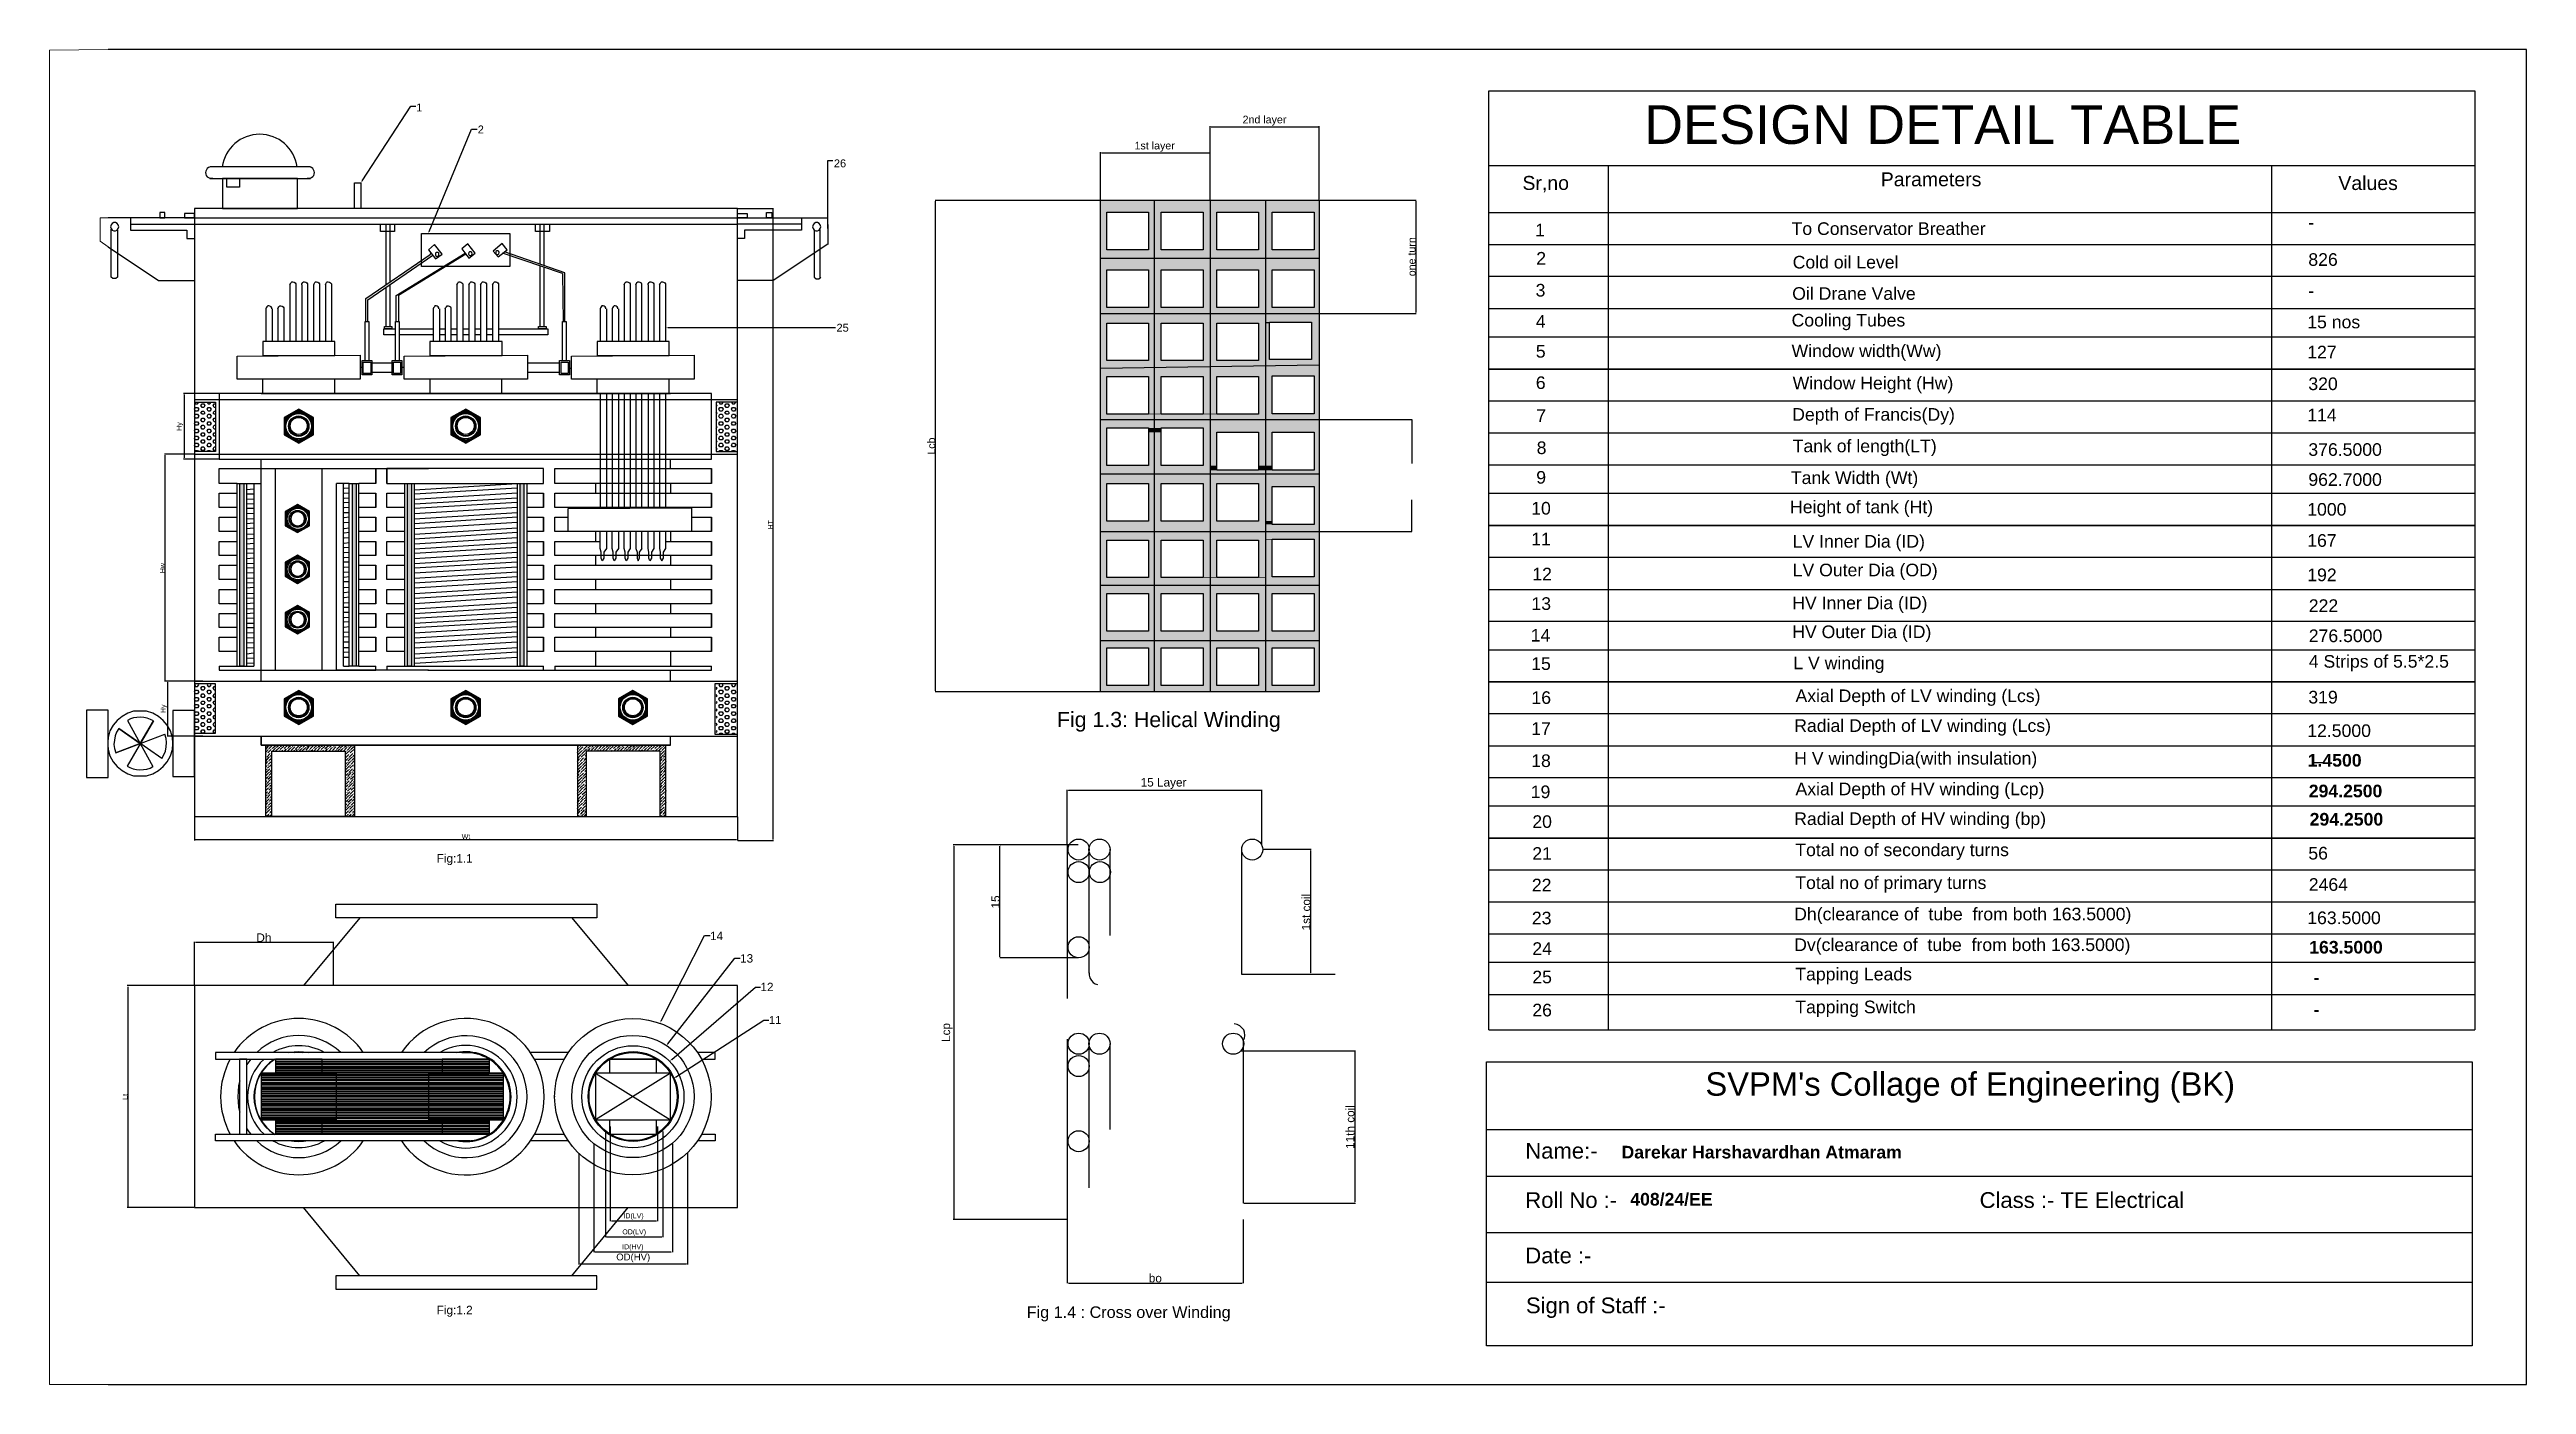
# Model space of a CAD drawing. Header units: millimetres. Extents: x 21.7 to 33, y 17.3 to 23.4.
import ezdxf

# ---------------------------------------------------------------- set-up
doc = ezdxf.new("R2010")
doc.units = ezdxf.units.MM
doc.header["$LTSCALE"] = 0.5
doc.layers.get('0').update_dxf_attribs({"lineweight": 18})
doc.layers.add('PDF_Geometry', color=7, linetype='Continuous')
doc.layers.add('PDF_Text', color=7, linetype='Continuous')
doc.layers.add('PDF_Solid Fills', color=7, linetype='Continuous', true_color=0xcd2027)
doc.styles.add('Annotative', font='romans.shx')
doc.styles.add('Arial-Bold', font='arialbd.ttf')
doc.styles.add('PDF F1', font='arial.ttf')

msp = doc.modelspace()

# ---------------------------------------------------------------- texts
at = {"char_height": 0.0576, "attachment_point": 1, "style": 'Arial-Bold'}
for s, insert, width in [('1.4500', (32.04, 20.207), 0.29457), ('294.2500', (32.045, 20.067), 0.29457), ('294.2500', (32.049, 19.938), 0.34614), ('163.5000', (32.047, 19.354), 0.29457), ('-', (32.067, 19.216), 0.02277), ('-', (32.067, 19.07), 0.02277), ('Darekar Harshavardhan Atmaram', (28.909, 18.419), 1.69389), ('408/24/EE', (28.949, 18.204), 1.69389)]:
    msp.add_mtext(s, dxfattribs=dict(at, insert=insert, width=width))
at = {"insert": (32.053, 20.201), "char_height": 0.0576, "attachment_point": 1, "style": 'Annotative'}
msp.add_mtext('-\\P', dxfattribs=at)
at = {"layer": 'PDF_Text', "attachment_point": 4, "style": 'PDF F1'}
for s, insert, char_height in [('1', (23.409, 23.157), 0.036), ('DESIGN DETAIL TABLE', (29.012, 23.078), 0.1764), ('2', (23.69, 23.057), 0.036), ('2nd layer', (27.18, 23.097), 0.0348), ('1st layer', (26.687, 22.978), 0.0348), ('26', (25.315, 22.902), 0.036), ('Sr,no', (28.457, 22.807), 0.0636), ('Parameters', (30.092, 22.829), 0.0636), ('Values', (32.18, 22.812), 0.0636), ('1', (28.515, 22.598), 0.0576), ('To Conservator Breather', (29.685, 22.604), 0.0576), ('-', (32.043, 22.633), 0.0576), ('2', (28.52, 22.469), 0.0576), ('826', (32.043, 22.463), 0.0576), ('Cold oil Level', (29.69, 22.451), 0.0576), ('3', (28.517, 22.323), 0.0576), ('Oil Drane Valve', (29.688, 22.308), 0.0576), ('-', (32.043, 22.321), 0.0576), ('25', (25.327, 22.152), 0.036), ('4', (28.518, 22.181), 0.0576), ('Cooling Tubes', (29.685, 22.178), 0.0576), ('15 nos', (32.038, 22.178), 0.0576), ('5', (28.518, 22.044), 0.0576), ('Window width(Ww)', (29.685, 22.038), 0.0576), ('127', (32.038, 22.041), 0.0576), ('6', (28.518, 21.901), 0.0576), ('Window Height (Hw)', (29.69, 21.891), 0.0576), ('320', (32.043, 21.896), 0.0576), ('7', (28.52, 21.751), 0.0576), ('Depth of Francis(Dy)', (29.688, 21.748), 0.0576), ('114', (32.038, 21.754), 0.0576), ('8', (28.522, 21.604), 0.0576), ('Tank of length(LT)', (29.69, 21.604), 0.0576), ('376.5000', (32.043, 21.596), 0.0576), ('9', (28.52, 21.469), 0.0576), ('Tank Width (Wt)', (29.682, 21.459), 0.0576), ('962.7000', (32.043, 21.459), 0.0576), ('Height of tank (Ht)', (29.678, 21.326), 0.0576), ('10', (28.497, 21.328), 0.0576), ('1000', (32.038, 21.323), 0.0576), ('11', (28.497, 21.188), 0.0576), ('LV Inner Dia (ID)', (29.69, 21.169), 0.0576), ('167', (32.038, 21.181), 0.0576), ('12', (28.502, 21.028), 0.0576), ('LV Outer Dia (OD)', (29.69, 21.038), 0.0576), ('192', (32.038, 21.024), 0.0576), ('13', (28.498, 20.893), 0.0576), ('HV Inner Dia (ID)', (29.688, 20.888), 0.0576), ('222', (32.045, 20.884), 0.0576), ('HV Outer Dia (ID)', (29.688, 20.756), 0.0576), ('14', (28.495, 20.749), 0.0576), ('276.5000', (32.045, 20.746), 0.0576), ('15', (28.497, 20.619), 0.0576), ('L V winding', (29.693, 20.614), 0.0576), ('4 Strips of 5.5*2.5', (32.045, 20.621), 0.0576), ('16', (28.498, 20.464), 0.0576), ('Axial Depth of LV winding (Lcs)', (29.703, 20.464), 0.0576), ('319', (32.043, 20.466), 0.0576), ('Fig 1.3: Helical Winding', (26.333, 20.354), 0.0696), ('17', (28.497, 20.323), 0.0576), ('Radial Depth of LV winding (Lcs)', (29.697, 20.328), 0.0576), ('12.5000', (32.038, 20.313), 0.0576), ('18', (28.497, 20.176), 0.0576), ('H V windingDia(with insulation)', (29.697, 20.179), 0.0576), ('15 Layer', (26.715, 20.072), 0.0384), ('19', (28.495, 20.034), 0.0576), ('Axial Depth of HV winding (Lcp)', (29.703, 20.039), 0.0576), ('20', (28.502, 19.898), 0.0576), ('Radial Depth of HV winding (bp)', (29.697, 19.903), 0.0576), ('Wt', (23.617, 19.83), 0.0228), ('21', (28.502, 19.753), 0.0576), ('Total no of secondary turns', (29.702, 19.761), 0.0576), ('56', (32.043, 19.754), 0.0576), ('Fig:1.1', (23.503, 19.725), 0.0384), ('22', (28.5, 19.609), 0.0576), ('Total no of primary turns', (29.702, 19.611), 0.0576), ('2464', (32.045, 19.611), 0.0576), ('23', (28.5, 19.458), 0.0576), ('Dh(clearance of  tube  from both 163.5000)', (29.697, 19.468), 0.0576), ('163.5000', (32.038, 19.459), 0.0576), ('Dh', (22.68, 19.369), 0.0384), ('14', (24.75, 19.377), 0.0384), ('24', (28.502, 19.319), 0.0576), ('Dv(clearance of  tube  from both 163.5000)', (29.697, 19.328), 0.0576), ('13', (24.887, 19.274), 0.0384), ('25', (28.502, 19.189), 0.0576), ('Tapping Leads', (29.702, 19.194), 0.0576), ('12', (24.98, 19.144), 0.0384), ('11', (25.019, 18.993), 0.036), ('26', (28.502, 19.038), 0.0576), ('Tapping Switch', (29.702, 19.044), 0.0576), ("SVPM's Collage of Engineering (BK)", (29.292, 18.685), 0.1068), ('Name:-', (28.47, 18.396), 0.072), ('Roll No :- ', (28.47, 18.171), 0.072), ('Class :- TE Electrical', (30.543, 18.171), 0.072), ('ID(LV)', (24.355, 18.096), 0.0228), ('OD(LV)', (24.35, 18.023), 0.0228), ('ID(HV)', (24.349, 17.955), 0.0228), ('OD(HV)', (24.322, 17.907), 0.0312), ('Date :-', (28.47, 17.918), 0.072), ('bo', (26.752, 17.815), 0.0384), ('Fig:1.2', (23.503, 17.664), 0.0384), ('Fig 1.4 : Cross over Winding', (26.195, 17.652), 0.0528), ('Sign of Staff :-', (28.473, 17.68), 0.072)]:
    msp.add_mtext(s, dxfattribs=dict(at, insert=insert, char_height=char_height))
at = {"layer": 'PDF_Text', "attachment_point": 4, "rotation": 90, "style": 'PDF F1'}
for s, insert, char_height in [('one turn', (27.952, 22.387), 0.0348), ('Hy', (22.331, 21.682), 0.0228), ('Lcb', (25.76, 21.573), 0.0346), ('HT', (25.026, 21.232), 0.0228), ('Hw', (22.251, 21.032), 0.0228), ('Hy', (22.258, 20.394), 0.0228), ('15', (26.053, 19.502), 0.0384), ('1st coil', (27.47, 19.402), 0.0384), ('Lcp', (25.832, 18.893), 0.0384), ('Lt', (22.081, 18.629), 0.0228), ('11th coil', (27.671, 18.405), 0.0384)]:
    msp.add_mtext(s, dxfattribs=dict(at, insert=insert, char_height=char_height))

# ---------------------------------------------------------------- linework, layer by layer
for p, q in [((21.736, 23.419), (22.003, 23.422)), ((21.736, 22.344), (21.736, 23.419)), ((22.003, 22.653), (21.967, 22.653)), ((21.967, 22.547), (21.967, 22.653)), ((22.003, 22.522), (21.967, 22.547)), ((21.736, 21.089), (21.736, 22.344)), ((21.736, 17.33), (21.736, 21.089)), ((22.003, 17.33), (21.736, 17.33))]:
    msp.add_line(p, q)
at = {"layer": 'PDF_Geometry', "lineweight": 25}
for points in [[(22.003, 17.33), (33.038, 17.33), (33.038, 23.422), (22.003, 23.422)], [(28.303, 18.948), (28.303, 23.233), (32.802, 23.233), (32.802, 18.948)], [(23.163, 22.823), (23.385, 23.163), (23.408, 23.163)], [(23.468, 22.592), (23.662, 23.058), (23.687, 23.058)], [(27.032, 22.737), (27.032, 23.072)], [(27.525, 23.068), (27.037, 23.068)], [(27.53, 22.737), (27.53, 23.072)], [(26.532, 22.737), (26.532, 22.953)], [(26.537, 22.95), (27.027, 22.95)], [(27.032, 22.737), (27.032, 22.953)], [(22.927, 22.887), (22.468, 22.887)], [(22.468, 22.833), (22.927, 22.833)], [(25.287, 22.608), (25.287, 22.915), (25.31, 22.915)], [(28.303, 22.893), (32.802, 22.893)], [(28.848, 22.893), (28.848, 18.948)], [(31.875, 22.893), (31.875, 18.948)], [(25.777, 22.735), (26.532, 22.735), (27.53, 22.735), (27.53, 20.49), (26.532, 20.49), (25.777, 20.49)], [(25.778, 22.73), (25.778, 20.495)], [(26.532, 20.49), (26.532, 22.735)], [(26.778, 20.49), (26.778, 22.735)], [(27.032, 22.735), (27.032, 20.49)], [(27.285, 22.735), (27.285, 20.49)], [(27.532, 22.735), (27.972, 22.735)], [(27.97, 22.73), (27.97, 22.222)], [(22.397, 22.653), (22.003, 22.653)], [(22.105, 22.653), (22.105, 22.597), (22.363, 22.597), (22.363, 22.56), (22.397, 22.56)], [(22.105, 22.625), (22.397, 22.625)], [(22.397, 22.653), (24.875, 22.653)], [(22.397, 22.625), (24.875, 22.625)], [(23.272, 22.347), (23.272, 22.625)], [(23.29, 22.36), (23.29, 22.625)], [(23.975, 22.442), (23.975, 22.625)], [(23.993, 22.435), (23.993, 22.625)], [(24.875, 22.653), (25.287, 22.653)], [(25.167, 22.652), (25.167, 22.597), (24.908, 22.597), (24.908, 22.56), (24.875, 22.56)], [(25.167, 22.625), (24.875, 22.625)], [(24.877, 22.697), (25.04, 22.697)], [(25.037, 22.692), (25.037, 19.817)], [(25.287, 22.623), (25.287, 22.532)], [(28.303, 22.678), (32.802, 22.678)], [(22.003, 22.522), (22.233, 22.368), (22.397, 22.368)], [(22.047, 22.598), (22.047, 22.383), (22.038, 22.377), (22.025, 22.377), (22.017, 22.383), (22.018, 22.602)], [(23.18, 22.18), (23.18, 22.285), (23.473, 22.487), (23.478, 22.492)], [(23.318, 22.18), (23.318, 22.3), (23.632, 22.493), (23.635, 22.488), (23.328, 22.3), (23.328, 22.18)], [(24.077, 22.4), (23.803, 22.492)], [(24.087, 22.403), (23.812, 22.498)], [(25.287, 22.533), (25.038, 22.368), (24.875, 22.368)], [(25.225, 22.598), (25.225, 22.383), (25.233, 22.377)], [(25.253, 22.383), (25.253, 22.6)], [(28.303, 22.532), (32.802, 22.532)], [(23.188, 22.18), (23.188, 22.28), (23.485, 22.483)], [(23.633, 22.49), (23.637, 22.485)], [(23.975, 22.158), (23.975, 22.435)], [(23.993, 22.158), (23.993, 22.428)], [(24.077, 22.4), (24.08, 22.18), (24.087, 22.18), (24.087, 22.403)], [(25.233, 22.375), (25.247, 22.375), (25.255, 22.383)], [(26.532, 22.47), (27.53, 22.47)], [(28.303, 22.387), (32.802, 22.387)], [(23.272, 22.158), (23.272, 22.337)], [(23.29, 22.158), (23.29, 22.35)], [(23.177, 22.003), (23.177, 22.18), (23.193, 22.18), (23.193, 22.003)], [(23.315, 22.003), (23.315, 22.18), (23.332, 22.18), (23.332, 22.003)], [(24.077, 22.003), (24.077, 22.18), (24.093, 22.18), (24.093, 22.003)], [(24.558, 22.153), (25.298, 22.153), (25.322, 22.153)], [(26.532, 22.217), (27.53, 22.217)], [(27.532, 22.217), (27.972, 22.217)], [(28.303, 22.24), (32.802, 22.24)], [(23.315, 22.12), (23.262, 22.12), (23.262, 22.147), (23.315, 22.147)], [(23.332, 22.147), (23.487, 22.147)], [(23.487, 22.12), (23.332, 22.12)], [(23.785, 22.147), (24.01, 22.147), (24.01, 22.12), (23.785, 22.12)], [(28.303, 22.11), (32.802, 22.11)], [(22.723, 22.025), (22.723, 22.023)], [(22.752, 22.025), (22.752, 22.023)], [(22.778, 22.025), (22.778, 22.023)], [(22.805, 22.025), (22.805, 22.023)], [(22.833, 22.025), (22.833, 22.023)], [(22.86, 22.025), (22.86, 22.023)], [(22.887, 22.025), (22.887, 22.023)], [(22.913, 22.025), (22.913, 22.023)], [(22.94, 22.025), (22.94, 22.023)], [(22.968, 22.025), (22.968, 22.023)], [(22.995, 22.025), (22.995, 22.023)], [(23.022, 22.025), (23.022, 22.023)], [(23.153, 21.972), (23.163, 21.972)], [(23.3, 21.99), (23.207, 21.99)], [(23.3, 21.948), (23.207, 21.948)], [(23.355, 21.97), (23.343, 21.97)], [(23.487, 22.025), (23.487, 22.023)], [(23.515, 22.025), (23.515, 22.023)], [(23.542, 22.025), (23.542, 22.023)], [(23.568, 22.025), (23.568, 22.023)], [(23.595, 22.025), (23.595, 22.023)], [(23.622, 22.025), (23.622, 22.023)], [(23.65, 22.025), (23.65, 22.023)], [(23.677, 22.025), (23.677, 22.023)], [(23.703, 22.025), (23.703, 22.023)], [(23.73, 22.025), (23.73, 22.023)], [(23.757, 22.025), (23.757, 22.023)], [(23.785, 22.025), (23.785, 22.023)], [(24.063, 21.99), (23.917, 21.99)], [(24.063, 21.948), (23.917, 21.948)], [(24.103, 21.968), (24.118, 21.968)], [(24.248, 22.025), (24.248, 22.023)], [(24.277, 22.025), (24.277, 22.023)], [(24.303, 22.025), (24.303, 22.023)], [(24.332, 22.025), (24.332, 22.023)], [(24.358, 22.025), (24.358, 22.023)], [(24.385, 22.025), (24.385, 22.023)], [(24.412, 22.025), (24.412, 22.023)], [(24.438, 22.025), (24.438, 22.023)], [(24.467, 22.025), (24.467, 22.023)], [(24.493, 22.025), (24.493, 22.023)], [(24.52, 22.025), (24.52, 22.023)], [(24.547, 22.025), (24.547, 22.023)], [(26.532, 21.968), (27.53, 21.983)], [(28.303, 21.963), (32.802, 21.963), (28.303, 21.963)], [(22.508, 21.852), (22.347, 21.852)], [(22.35, 21.847), (22.35, 21.558)], [(22.397, 21.825), (24.875, 21.825)], [(22.397, 21.813), (22.493, 21.813), (22.493, 21.587), (22.397, 21.587)], [(22.398, 21.813), (22.402, 21.805), (22.412, 21.805), (22.417, 21.813)], [(22.455, 21.813), (22.46, 21.805), (22.468, 21.805), (22.473, 21.813)], [(22.702, 21.852), (24.57, 21.852)], [(24.875, 21.813), (24.778, 21.813), (24.778, 21.587), (24.875, 21.587)], [(24.792, 21.813), (24.795, 21.805), (24.805, 21.805), (24.81, 21.813)], [(24.848, 21.813), (24.852, 21.805), (24.862, 21.805), (24.867, 21.813)], [(28.303, 21.818), (32.802, 21.818)], [(22.493, 21.788), (22.488, 21.788), (22.483, 21.797), (22.488, 21.805), (22.493, 21.805)], [(22.493, 21.757), (22.488, 21.757), (22.483, 21.763), (22.488, 21.772), (22.493, 21.772)], [(22.493, 21.723), (22.488, 21.723), (22.483, 21.732), (22.488, 21.74), (22.493, 21.74)], [(22.493, 21.69), (22.488, 21.69), (22.483, 21.698), (22.488, 21.707), (22.493, 21.707)], [(24.778, 21.792), (24.782, 21.797), (24.778, 21.802)], [(24.778, 21.76), (24.782, 21.763), (24.778, 21.768)], [(24.778, 21.727), (24.782, 21.732), (24.778, 21.737)], [(24.778, 21.693), (24.782, 21.698), (24.778, 21.703)], [(26.532, 21.733), (27.53, 21.733)], [(27.53, 21.733), (27.953, 21.733), (27.953, 21.532)], [(22.4, 21.587), (22.402, 21.592), (22.412, 21.592), (22.415, 21.587)], [(22.457, 21.587), (22.46, 21.592), (22.468, 21.592), (22.472, 21.587)], [(22.493, 21.657), (22.488, 21.657), (22.483, 21.665), (22.488, 21.673), (22.493, 21.673)], [(22.493, 21.625), (22.488, 21.625), (22.483, 21.633), (22.488, 21.64), (22.493, 21.64)], [(22.493, 21.592), (22.488, 21.592), (22.483, 21.6), (22.488, 21.608), (22.493, 21.608)], [(24.778, 21.66), (24.782, 21.665), (24.778, 21.67)], [(24.778, 21.628), (24.782, 21.633), (24.778, 21.637)], [(24.778, 21.595), (24.782, 21.6), (24.778, 21.605)], [(24.792, 21.587), (24.795, 21.592), (24.805, 21.592), (24.808, 21.587)], [(24.85, 21.587), (24.852, 21.592), (24.862, 21.592), (24.865, 21.587)], [(28.303, 21.672), (32.802, 21.672)], [(22.395, 21.575), (22.26, 21.575)], [(22.263, 21.57), (22.263, 20.543)], [(22.508, 21.553), (22.347, 21.553)], [(22.397, 21.575), (24.875, 21.575)], [(22.702, 20.54), (22.702, 21.553)], [(24.042, 21.442), (24.042, 21.51)], [(24.57, 21.51), (24.57, 21.553)], [(24.757, 21.442), (24.757, 21.51)], [(26.532, 21.485), (27.53, 21.485)], [(28.303, 21.527), (32.802, 21.527)], [(24.042, 21.332), (24.042, 21.397)], [(24.227, 21.442), (24.227, 21.397)], [(24.57, 21.442), (24.57, 21.397)], [(24.757, 21.332), (24.757, 21.397)], [(27.53, 21.222), (27.953, 21.222), (27.953, 21.367)], [(28.303, 21.397), (32.802, 21.397)], [(24.042, 21.222), (24.042, 21.287)], [(24.665, 21.287), (24.757, 21.287), (24.757, 21.222), (24.042, 21.222), (24.042, 21.287), (24.103, 21.287)], [(24.227, 21.332), (24.227, 21.328)], [(24.57, 21.332), (24.57, 21.33)], [(24.757, 21.222), (24.757, 21.287)], [(28.303, 21.25), (32.802, 21.25), (28.303, 21.25)], [(24.042, 21.113), (24.042, 21.177)], [(24.547, 21.177), (24.757, 21.177), (24.757, 21.113), (24.042, 21.113), (24.042, 21.177), (24.248, 21.177)], [(24.227, 21.222), (24.227, 21.177)], [(24.52, 21.145), (24.523, 21.128)], [(24.537, 21.128), (24.548, 21.145)], [(24.57, 21.222), (24.57, 21.177)], [(24.757, 21.113), (24.757, 21.177)], [(26.532, 21.222), (27.53, 21.222)], [(24.042, 21.003), (24.042, 21.068)], [(24.227, 21.113), (24.227, 21.068)], [(24.57, 21.113), (24.57, 21.068)], [(24.757, 21.003), (24.757, 21.068)], [(28.303, 21.105), (32.802, 21.105)], [(24.042, 20.893), (24.042, 20.958)], [(24.227, 21.003), (24.227, 20.958)], [(24.57, 21.003), (24.57, 20.958)], [(24.757, 20.893), (24.757, 20.958)], [(26.532, 20.978), (27.53, 20.978)], [(28.303, 20.958), (32.802, 20.958)], [(24.042, 20.785), (24.042, 20.848)], [(24.227, 20.893), (24.227, 20.848)], [(24.57, 20.893), (24.57, 20.848)], [(24.757, 20.785), (24.757, 20.848)], [(28.303, 20.813), (32.802, 20.813)], [(24.042, 20.675), (24.042, 20.74)], [(24.227, 20.785), (24.227, 20.74)], [(24.57, 20.785), (24.57, 20.74)], [(24.757, 20.675), (24.757, 20.74)], [(26.532, 20.725), (27.53, 20.725)], [(28.303, 20.683), (32.802, 20.683)], [(23.808, 20.59), (24.227, 20.59)], [(24.042, 20.608), (24.042, 20.59)], [(24.042, 20.608), (24.757, 20.608)], [(24.227, 20.675), (24.227, 20.608)], [(24.227, 20.59), (24.757, 20.59)], [(24.57, 20.675), (24.57, 20.608)], [(24.57, 20.54), (24.57, 20.59)], [(24.757, 20.59), (24.757, 20.608)], [(22.395, 20.54), (22.26, 20.54)], [(22.435, 20.54), (22.273, 20.54)], [(22.275, 20.535), (22.275, 20.293)], [(22.397, 20.54), (24.875, 20.54)], [(22.397, 20.302), (22.493, 20.302), (22.493, 20.527), (22.397, 20.527)], [(22.4, 20.527), (22.398, 20.523), (22.402, 20.515), (22.412, 20.515), (22.417, 20.523), (22.415, 20.527)], [(22.457, 20.527), (22.455, 20.523), (22.46, 20.515), (22.468, 20.515), (22.473, 20.523), (22.472, 20.527)], [(22.493, 20.498), (22.488, 20.498), (22.483, 20.507), (22.488, 20.515), (22.493, 20.515)], [(22.493, 20.465), (22.488, 20.465), (22.483, 20.473), (22.488, 20.482), (22.493, 20.482)], [(24.778, 20.502), (24.782, 20.507), (24.778, 20.512)], [(24.778, 20.468), (24.782, 20.473), (24.778, 20.478)], [(24.793, 20.527), (24.79, 20.523), (24.795, 20.515), (24.805, 20.515), (24.81, 20.523), (24.807, 20.527)], [(24.85, 20.527), (24.848, 20.523), (24.852, 20.515), (24.862, 20.515), (24.867, 20.523), (24.863, 20.527)], [(28.303, 20.537), (32.802, 20.537), (28.303, 20.537)], [(22.003, 20.237), (22.003, 20.227), (22.012, 20.198), (22.027, 20.172), (22.045, 20.15), (22.067, 20.132), (22.093, 20.117), (22.12, 20.108), (22.15, 20.107), (22.178, 20.108), (22.207, 20.117), (22.233, 20.132), (22.255, 20.15), (22.273, 20.172), (22.288, 20.198), (22.297, 20.227), (22.298, 20.255), (22.297, 20.283), (22.288, 20.312), (22.273, 20.338), (22.255, 20.36), (22.233, 20.378), (22.207, 20.393), (22.178, 20.402), (22.15, 20.403), (22.12, 20.402), (22.093, 20.393), (22.067, 20.378), (22.045, 20.36), (22.027, 20.338), (22.012, 20.312), (22.003, 20.283), (22.003, 20.273)], [(22.248, 20.187), (22.052, 20.323), (22.15, 20.255), (22.21, 20.358), (22.09, 20.152)], [(22.21, 20.358), (22.197, 20.365), (22.182, 20.37), (22.167, 20.373), (22.152, 20.375), (22.135, 20.373), (22.12, 20.372), (22.105, 20.367), (22.092, 20.36)], [(22.092, 20.36), (22.208, 20.15)], [(22.493, 20.433), (22.488, 20.433), (22.483, 20.442), (22.488, 20.448), (22.493, 20.448)], [(22.493, 20.4), (22.488, 20.4), (22.483, 20.408), (22.488, 20.417), (22.493, 20.417)], [(22.493, 20.367), (22.488, 20.367), (22.483, 20.375), (22.488, 20.383), (22.493, 20.383)], [(22.493, 20.333), (22.488, 20.333), (22.483, 20.342), (22.488, 20.35), (22.493, 20.35)], [(24.778, 20.437), (24.782, 20.442), (24.778, 20.445)], [(24.778, 20.403), (24.782, 20.408), (24.778, 20.413)], [(24.778, 20.37), (24.782, 20.375), (24.778, 20.38)], [(24.778, 20.337), (24.782, 20.342), (24.778, 20.347)], [(28.303, 20.392), (32.802, 20.392)], [(22.052, 20.323), (22.042, 20.307), (22.035, 20.29), (22.032, 20.27), (22.03, 20.25), (22.032, 20.232), (22.038, 20.213)], [(22.15, 20.255), (22.038, 20.213), (22.262, 20.297)], [(22.248, 20.187), (22.258, 20.203), (22.265, 20.22), (22.268, 20.24), (22.27, 20.26), (22.268, 20.278), (22.262, 20.297)], [(22.435, 20.288), (22.273, 20.288)], [(22.397, 20.288), (24.875, 20.288)], [(22.402, 20.3), (22.402, 20.302), (22.412, 20.302), (22.412, 20.3)], [(22.46, 20.3), (22.46, 20.302), (22.468, 20.302), (22.468, 20.3)], [(22.493, 20.302), (22.488, 20.302), (22.483, 20.31), (22.488, 20.318), (22.493, 20.318)], [(22.702, 20.288), (22.702, 20.248), (24.57, 20.248), (24.57, 20.288)], [(24.57, 20.248), (22.702, 20.248), (22.702, 20.288)], [(22.723, 20.243), (22.73, 20.248)], [(22.723, 20.228), (22.735, 20.242)], [(22.737, 20.23), (22.753, 20.247)], [(22.738, 20.245), (22.738, 20.243)], [(22.742, 20.248), (22.743, 20.248)], [(22.752, 20.232), (22.752, 20.23)], [(22.753, 20.22), (22.767, 20.233)], [(22.755, 20.235), (22.77, 20.248)], [(22.768, 20.222), (22.787, 20.238)], [(22.77, 20.237), (22.77, 20.235)], [(22.773, 20.24), (22.783, 20.248)], [(22.788, 20.227), (22.805, 20.243)], [(22.79, 20.242), (22.79, 20.24)], [(22.793, 20.245), (22.797, 20.248)], [(22.807, 20.232), (22.823, 20.248)], [(22.808, 20.247), (22.808, 20.245)], [(22.822, 20.22), (22.837, 20.235)], [(22.822, 20.233), (22.822, 20.232)], [(22.825, 20.237), (22.837, 20.248)], [(22.838, 20.223), (22.855, 20.24)], [(22.84, 20.238), (22.84, 20.237)], [(22.843, 20.242), (22.85, 20.248)], [(22.857, 20.228), (22.873, 20.245)], [(22.858, 20.243), (22.858, 20.242)], [(22.862, 20.247), (22.863, 20.248)], [(22.875, 20.233), (22.89, 20.248)], [(22.875, 20.22), (22.887, 20.232)], [(22.877, 20.248), (22.877, 20.247)], [(22.888, 20.22), (22.905, 20.237)], [(22.89, 20.235), (22.89, 20.233)], [(22.893, 20.238), (22.903, 20.248)], [(22.907, 20.225), (22.923, 20.242)], [(22.908, 20.24), (22.908, 20.238)], [(22.912, 20.243), (22.918, 20.248)], [(22.925, 20.23), (22.942, 20.247)], [(22.927, 20.245), (22.927, 20.243)], [(22.93, 20.248), (22.932, 20.248)], [(22.94, 20.232), (22.94, 20.23)], [(22.942, 20.22), (22.955, 20.233)], [(22.943, 20.235), (22.958, 20.248)], [(22.957, 20.222), (22.973, 20.238)], [(22.958, 20.237), (22.958, 20.235)], [(22.962, 20.24), (22.972, 20.248)], [(22.975, 20.227), (22.992, 20.243)], [(22.977, 20.242), (22.977, 20.24)], [(22.98, 20.245), (22.985, 20.248)], [(22.993, 20.232), (23.012, 20.248)], [(22.995, 20.247), (22.995, 20.245)], [(23.008, 20.233), (23.008, 20.232)], [(23.01, 20.22), (23.025, 20.235)], [(23.013, 20.237), (23.025, 20.248)], [(23.027, 20.223), (23.043, 20.24)], [(23.028, 20.238), (23.028, 20.237)], [(23.032, 20.242), (23.038, 20.248)], [(23.045, 20.228), (23.062, 20.245)], [(23.047, 20.243), (23.047, 20.242)], [(23.05, 20.247), (23.052, 20.248)], [(23.063, 20.233), (23.078, 20.248)], [(23.063, 20.22), (23.075, 20.232)], [(23.065, 20.248), (23.065, 20.247)], [(23.077, 20.22), (23.093, 20.237)], [(23.078, 20.235), (23.078, 20.233)], [(23.082, 20.238), (23.092, 20.248)], [(23.095, 20.225), (23.112, 20.242)], [(23.097, 20.24), (23.097, 20.238)], [(23.1, 20.243), (23.105, 20.248)], [(23.113, 20.23), (23.127, 20.243)], [(23.115, 20.245), (23.115, 20.243)], [(23.118, 20.248), (23.118, 20.247)], [(24.145, 20.24), (24.153, 20.248)], [(24.145, 20.227), (24.152, 20.235)], [(24.153, 20.223), (24.17, 20.24)], [(24.155, 20.238), (24.155, 20.237)], [(24.158, 20.242), (24.167, 20.248)], [(24.172, 20.228), (24.19, 20.245)], [(24.173, 20.243), (24.173, 20.242)], [(24.177, 20.247), (24.18, 20.248)], [(24.192, 20.233), (24.207, 20.248)], [(24.192, 20.22), (24.203, 20.232)], [(24.193, 20.248), (24.193, 20.247)], [(24.205, 20.22), (24.222, 20.237)], [(24.207, 20.235), (24.207, 20.233)], [(24.21, 20.238), (24.22, 20.248)], [(24.223, 20.225), (24.24, 20.242)], [(24.225, 20.24), (24.225, 20.238)], [(24.228, 20.243), (24.233, 20.248)], [(24.242, 20.23), (24.258, 20.247)], [(24.243, 20.245), (24.243, 20.243)], [(24.247, 20.248), (24.247, 20.247)], [(24.257, 20.232), (24.257, 20.23)], [(24.258, 20.22), (24.272, 20.233)], [(24.26, 20.235), (24.273, 20.248)], [(24.273, 20.222), (24.29, 20.238)], [(24.275, 20.237), (24.275, 20.235)], [(24.278, 20.24), (24.287, 20.248)], [(24.292, 20.227), (24.308, 20.243)], [(24.293, 20.242), (24.293, 20.24)], [(24.297, 20.245), (24.3, 20.248)], [(24.31, 20.232), (24.327, 20.248)], [(24.312, 20.247), (24.312, 20.245)], [(24.325, 20.22), (24.34, 20.235)], [(24.325, 20.233), (24.325, 20.232)], [(24.328, 20.237), (24.342, 20.248)], [(24.342, 20.223), (24.358, 20.24)], [(24.343, 20.238), (24.343, 20.237)], [(24.347, 20.242), (24.355, 20.248)], [(24.36, 20.228), (24.377, 20.245)], [(24.362, 20.243), (24.362, 20.242)], [(24.365, 20.247), (24.368, 20.248)], [(24.378, 20.233), (24.395, 20.248)], [(24.378, 20.22), (24.39, 20.232)], [(24.38, 20.248), (24.38, 20.247)], [(24.392, 20.22), (24.408, 20.237)], [(24.393, 20.235), (24.393, 20.233)], [(24.397, 20.238), (24.408, 20.248)], [(24.41, 20.225), (24.428, 20.242)], [(24.412, 20.24), (24.412, 20.238)], [(24.415, 20.243), (24.422, 20.248)], [(24.43, 20.23), (24.447, 20.247)], [(24.432, 20.245), (24.432, 20.243)], [(24.435, 20.248), (24.435, 20.247)], [(24.445, 20.232), (24.445, 20.23)], [(24.447, 20.22), (24.46, 20.233)], [(24.448, 20.235), (24.462, 20.248)], [(24.462, 20.222), (24.478, 20.238)], [(24.463, 20.237), (24.463, 20.235)], [(24.467, 20.24), (24.475, 20.248)], [(24.48, 20.227), (24.497, 20.243)], [(24.482, 20.242), (24.482, 20.24)], [(24.485, 20.245), (24.488, 20.248)], [(24.498, 20.232), (24.515, 20.248)], [(24.5, 20.247), (24.5, 20.245)], [(24.513, 20.22), (24.528, 20.235)], [(24.513, 20.233), (24.513, 20.232)], [(24.517, 20.237), (24.528, 20.248)], [(24.53, 20.223), (24.547, 20.24)], [(24.532, 20.238), (24.532, 20.237)], [(24.535, 20.242), (24.542, 20.248)], [(24.778, 20.305), (24.782, 20.31), (24.778, 20.313)], [(24.795, 20.3), (24.795, 20.302), (24.805, 20.302), (24.805, 20.3)], [(24.852, 20.3), (24.852, 20.302), (24.862, 20.302), (24.862, 20.3)], [(28.303, 20.245), (32.802, 20.245)], [(22.09, 20.152), (22.103, 20.145), (22.118, 20.14), (22.133, 20.137), (22.148, 20.135), (22.165, 20.137), (22.18, 20.138), (22.195, 20.143), (22.208, 20.15)], [(22.723, 20.215), (22.73, 20.223)], [(22.723, 20.202), (22.725, 20.205)], [(22.723, 20.175), (22.738, 20.192)], [(22.723, 20.19), (22.723, 20.188)], [(22.723, 20.162), (22.733, 20.173)], [(22.723, 20.148), (22.728, 20.153)], [(22.723, 20.135), (22.723, 20.133)], [(22.723, 20.108), (22.737, 20.122)], [(22.725, 20.123), (22.742, 20.14)], [(22.727, 20.193), (22.743, 20.21)], [(22.727, 20.138), (22.727, 20.137)], [(22.728, 20.208), (22.728, 20.207)], [(22.73, 20.142), (22.747, 20.158)], [(22.732, 20.212), (22.748, 20.228)], [(22.732, 20.157), (22.732, 20.155)], [(22.733, 20.227), (22.733, 20.225)], [(22.735, 20.16), (22.75, 20.175)], [(22.737, 20.177), (22.737, 20.175)], [(22.738, 20.11), (22.75, 20.122)], [(22.74, 20.18), (22.75, 20.188)], [(22.74, 20.125), (22.74, 20.123)], [(22.742, 20.195), (22.742, 20.193)], [(22.743, 20.128), (22.75, 20.135)], [(22.745, 20.198), (22.75, 20.202)], [(22.745, 20.143), (22.745, 20.142)], [(22.747, 20.213), (22.747, 20.212)], [(22.748, 20.147), (22.75, 20.148)], [(22.785, 20.223), (22.785, 20.222)], [(22.795, 20.22), (22.8, 20.225)], [(22.803, 20.228), (22.803, 20.227)], [(22.808, 20.22), (22.818, 20.23)], [(22.848, 20.22), (22.85, 20.222)], [(22.853, 20.225), (22.853, 20.223)], [(22.862, 20.22), (22.868, 20.227)], [(22.872, 20.23), (22.872, 20.228)], [(22.903, 20.222), (22.903, 20.22)], [(22.915, 20.22), (22.918, 20.223)], [(22.922, 20.227), (22.922, 20.225)], [(22.928, 20.22), (22.937, 20.228)], [(22.972, 20.223), (22.972, 20.222)], [(22.982, 20.22), (22.987, 20.225)], [(22.99, 20.228), (22.99, 20.227)], [(22.995, 20.22), (23.005, 20.23)], [(23.037, 20.22), (23.038, 20.222)], [(23.042, 20.225), (23.042, 20.223)], [(23.05, 20.22), (23.057, 20.227)], [(23.06, 20.23), (23.06, 20.228)], [(23.085, 20.215), (23.088, 20.218)], [(23.085, 20.188), (23.102, 20.205)], [(23.085, 20.175), (23.097, 20.187)], [(23.085, 20.162), (23.092, 20.167)], [(23.085, 20.148), (23.087, 20.148)], [(23.085, 20.122), (23.1, 20.135)], [(23.087, 20.203), (23.087, 20.202)], [(23.088, 20.137), (23.105, 20.153)], [(23.09, 20.207), (23.107, 20.223)], [(23.09, 20.152), (23.09, 20.15)], [(23.092, 20.222), (23.092, 20.22)], [(23.093, 20.155), (23.11, 20.173)], [(23.095, 20.17), (23.095, 20.168)], [(23.097, 20.105), (23.113, 20.122)], [(23.098, 20.175), (23.115, 20.192)], [(23.098, 20.12), (23.098, 20.118)], [(23.1, 20.19), (23.1, 20.188)], [(23.102, 20.123), (23.118, 20.14)], [(23.103, 20.193), (23.12, 20.21)], [(23.103, 20.138), (23.103, 20.137)], [(23.105, 20.208), (23.105, 20.207)], [(23.107, 20.142), (23.123, 20.158)], [(23.108, 20.212), (23.125, 20.228)], [(23.108, 20.157), (23.108, 20.155)], [(23.11, 20.227), (23.11, 20.225)], [(23.112, 20.16), (23.127, 20.177)], [(23.113, 20.177), (23.113, 20.175)], [(23.115, 20.11), (23.127, 20.123)], [(23.117, 20.18), (23.127, 20.19)], [(23.117, 20.125), (23.117, 20.123)], [(23.118, 20.195), (23.118, 20.193)], [(23.12, 20.128), (23.127, 20.137)], [(23.122, 20.198), (23.127, 20.203)], [(23.122, 20.143), (23.122, 20.142)], [(23.123, 20.213), (23.123, 20.212)], [(23.125, 20.147), (23.127, 20.15)], [(23.127, 20.217), (23.127, 20.215)], [(23.127, 20.162), (23.127, 20.16)], [(24.145, 20.213), (24.147, 20.217)], [(24.145, 20.187), (24.16, 20.203)], [(24.145, 20.202), (24.145, 20.2)], [(24.145, 20.173), (24.155, 20.185)], [(24.145, 20.16), (24.15, 20.165)], [(24.145, 20.147), (24.145, 20.145)], [(24.145, 20.118), (24.158, 20.133)], [(24.147, 20.135), (24.163, 20.152)], [(24.148, 20.205), (24.165, 20.222)], [(24.148, 20.15), (24.148, 20.148)], [(24.15, 20.22), (24.15, 20.218)], [(24.152, 20.153), (24.168, 20.17)], [(24.153, 20.168), (24.153, 20.167)], [(24.155, 20.103), (24.172, 20.12)], [(24.157, 20.173), (24.173, 20.19)], [(24.157, 20.118), (24.157, 20.117)], [(24.158, 20.188), (24.158, 20.187)], [(24.16, 20.122), (24.177, 20.138)], [(24.162, 20.192), (24.178, 20.208)], [(24.162, 20.137), (24.162, 20.135)], [(24.163, 20.207), (24.163, 20.205)], [(24.165, 20.14), (24.182, 20.157)], [(24.167, 20.21), (24.185, 20.227)], [(24.167, 20.155), (24.167, 20.153)], [(24.168, 20.225), (24.168, 20.223)], [(24.17, 20.158), (24.185, 20.173)], [(24.172, 20.175), (24.172, 20.173)], [(24.173, 20.108), (24.185, 20.12)], [(24.175, 20.178), (24.185, 20.188)], [(24.175, 20.123), (24.175, 20.122)], [(24.177, 20.193), (24.177, 20.192)], [(24.178, 20.127), (24.185, 20.133)], [(24.18, 20.197), (24.185, 20.202)], [(24.18, 20.142), (24.18, 20.14)], [(24.182, 20.212), (24.182, 20.21)], [(24.185, 20.145), (24.185, 20.147)], [(24.188, 20.23), (24.188, 20.228)], [(24.22, 20.222), (24.22, 20.22)], [(24.232, 20.22), (24.235, 20.223)], [(24.238, 20.227), (24.238, 20.225)], [(24.245, 20.22), (24.253, 20.228)], [(24.288, 20.223), (24.288, 20.222)], [(24.298, 20.22), (24.303, 20.225)], [(24.307, 20.228), (24.307, 20.227)], [(24.312, 20.22), (24.322, 20.23)], [(24.352, 20.22), (24.353, 20.222)], [(24.357, 20.225), (24.357, 20.223)], [(24.365, 20.22), (24.372, 20.227)], [(24.375, 20.23), (24.375, 20.228)], [(24.407, 20.222), (24.407, 20.22)], [(24.42, 20.22), (24.423, 20.223)], [(24.427, 20.227), (24.427, 20.225)], [(24.433, 20.22), (24.442, 20.228)], [(24.477, 20.223), (24.477, 20.222)], [(24.487, 20.22), (24.492, 20.225)], [(24.495, 20.228), (24.495, 20.227)], [(24.5, 20.22), (24.51, 20.23)], [(24.522, 20.215), (24.523, 20.217)], [(24.522, 20.187), (24.537, 20.203)], [(24.522, 20.202), (24.522, 20.2)], [(24.522, 20.173), (24.532, 20.185)], [(24.522, 20.16), (24.527, 20.165)], [(24.522, 20.147), (24.522, 20.145)], [(24.522, 20.12), (24.535, 20.133)], [(24.523, 20.135), (24.54, 20.152)], [(24.525, 20.205), (24.542, 20.222)], [(24.525, 20.15), (24.525, 20.148)], [(24.527, 20.22), (24.527, 20.218)], [(24.528, 20.153), (24.545, 20.17)], [(24.53, 20.168), (24.53, 20.167)], [(24.532, 20.103), (24.548, 20.12)], [(24.533, 20.173), (24.548, 20.188)], [(24.533, 20.118), (24.533, 20.117)], [(24.535, 20.188), (24.535, 20.187)], [(24.537, 20.122), (24.548, 20.135)], [(24.538, 20.192), (24.548, 20.202)], [(24.538, 20.137), (24.538, 20.135)], [(24.54, 20.207), (24.54, 20.205)], [(24.542, 20.14), (24.548, 20.148)], [(24.543, 20.21), (24.548, 20.215)], [(24.543, 20.155), (24.543, 20.153)], [(24.545, 20.225), (24.545, 20.223)], [(24.547, 20.158), (24.548, 20.162)], [(24.548, 20.228), (24.548, 20.227)], [(24.548, 20.175), (24.548, 20.173)], [(22.723, 20.095), (22.732, 20.103)], [(22.723, 20.082), (22.727, 20.085)], [(22.723, 20.055), (22.74, 20.072)], [(22.723, 20.04), (22.735, 20.053)], [(22.723, 20.027), (22.73, 20.035)], [(22.723, 20.013), (22.725, 20.017)], [(22.725, 20.07), (22.725, 20.068)], [(22.727, 20.005), (22.743, 20.022)], [(22.728, 20.073), (22.745, 20.09)], [(22.728, 20.02), (22.728, 20.018)], [(22.73, 20.088), (22.73, 20.087)], [(22.732, 20.023), (22.748, 20.04)], [(22.733, 20.092), (22.75, 20.108)], [(22.733, 20.038), (22.733, 20.037)], [(22.735, 20.107), (22.735, 20.105)], [(22.737, 20.042), (22.75, 20.055)], [(22.738, 20.057), (22.738, 20.055)], [(22.742, 20.06), (22.75, 20.068)], [(22.742, 20.007), (22.742, 20.005)], [(22.743, 20.075), (22.743, 20.073)], [(22.745, 20.01), (22.75, 20.015)], [(22.747, 20.078), (22.75, 20.082)], [(22.747, 20.025), (22.747, 20.023)], [(22.748, 20.093), (22.748, 20.092)], [(23.085, 20.108), (23.095, 20.117)], [(23.085, 20.095), (23.09, 20.098)], [(23.085, 20.055), (23.098, 20.067)], [(23.085, 20.042), (23.093, 20.048)], [(23.085, 20.028), (23.088, 20.03)], [(23.085, 20), (23.102, 20.017)], [(23.087, 20.068), (23.103, 20.085)], [(23.087, 20.015), (23.087, 20.013)], [(23.088, 20.083), (23.088, 20.082)], [(23.09, 20.018), (23.107, 20.035)], [(23.092, 20.087), (23.108, 20.103)], [(23.092, 20.033), (23.092, 20.032)], [(23.093, 20.102), (23.093, 20.1)], [(23.095, 20.037), (23.112, 20.053)], [(23.097, 20.052), (23.097, 20.05)], [(23.1, 20.055), (23.117, 20.072)], [(23.102, 20.07), (23.102, 20.068)], [(23.103, 20.005), (23.12, 20.022)], [(23.105, 20.073), (23.122, 20.09)], [(23.105, 20.02), (23.105, 20.018)], [(23.107, 20.088), (23.107, 20.087)], [(23.108, 20.023), (23.125, 20.04)], [(23.11, 20.092), (23.127, 20.108)], [(23.11, 20.038), (23.11, 20.037)], [(23.112, 20.107), (23.112, 20.105)], [(23.113, 20.042), (23.127, 20.055)], [(23.115, 20.057), (23.115, 20.055)], [(23.118, 20.06), (23.127, 20.07)], [(23.118, 20.007), (23.118, 20.005)], [(23.12, 20.075), (23.12, 20.073)], [(23.122, 20.01), (23.127, 20.015)], [(23.123, 20.078), (23.127, 20.083)], [(23.123, 20.025), (23.123, 20.023)], [(23.125, 20.093), (23.125, 20.092)], [(23.127, 20.028), (23.127, 20.027)], [(24.145, 20.105), (24.153, 20.115)], [(24.145, 20.092), (24.148, 20.097)], [(24.145, 20.067), (24.162, 20.083)], [(24.145, 20.052), (24.157, 20.065)], [(24.145, 20.038), (24.152, 20.047)], [(24.145, 20.025), (24.147, 20.028)], [(24.145, 19.998), (24.16, 20.015)], [(24.145, 20.013), (24.145, 20.012)], [(24.147, 20.082), (24.147, 20.08)], [(24.148, 20.017), (24.165, 20.033)], [(24.15, 20.085), (24.167, 20.102)], [(24.15, 20.032), (24.15, 20.03)], [(24.152, 20.1), (24.152, 20.098)], [(24.153, 20.035), (24.17, 20.052)], [(24.155, 20.05), (24.155, 20.048)], [(24.158, 20.053), (24.175, 20.07)], [(24.16, 20.068), (24.16, 20.067)], [(24.162, 20.003), (24.178, 20.02)], [(24.163, 20.072), (24.18, 20.088)], [(24.163, 20.018), (24.163, 20.017)], [(24.165, 20.087), (24.165, 20.085)], [(24.167, 20.022), (24.185, 20.038)], [(24.168, 20.09), (24.185, 20.107)], [(24.168, 20.037), (24.168, 20.035)], [(24.17, 20.105), (24.17, 20.103)], [(24.172, 20.04), (24.185, 20.053)], [(24.173, 20.055), (24.173, 20.053)], [(24.177, 20.058), (24.185, 20.067)], [(24.177, 20.005), (24.177, 20.003)], [(24.178, 20.073), (24.178, 20.072)], [(24.18, 20.008), (24.185, 20.013)], [(24.182, 20.077), (24.185, 20.08)], [(24.182, 20.023), (24.182, 20.022)], [(24.185, 20.092), (24.185, 20.09)], [(24.522, 20.107), (24.53, 20.115)], [(24.522, 20.093), (24.525, 20.097)], [(24.522, 20.067), (24.538, 20.083)], [(24.522, 20.053), (24.533, 20.065)], [(24.522, 20.04), (24.528, 20.047)], [(24.522, 20.027), (24.523, 20.028)], [(24.522, 20), (24.537, 20.015)], [(24.522, 20.013), (24.522, 20.012)], [(24.523, 20.082), (24.523, 20.08)], [(24.525, 20.017), (24.542, 20.033)], [(24.527, 20.085), (24.543, 20.102)], [(24.527, 20.032), (24.527, 20.03)], [(24.528, 20.1), (24.528, 20.098)], [(24.53, 20.035), (24.547, 20.052)], [(24.532, 20.05), (24.532, 20.048)], [(24.535, 20.053), (24.548, 20.067)], [(24.537, 20.068), (24.537, 20.067)], [(24.538, 20.003), (24.548, 20.013)], [(24.54, 20.072), (24.548, 20.08)], [(24.54, 20.018), (24.54, 20.017)], [(24.542, 20.087), (24.542, 20.085)], [(24.543, 20.022), (24.548, 20.027)], [(24.545, 20.09), (24.548, 20.093)], [(24.545, 20.037), (24.545, 20.035)], [(24.547, 20.105), (24.547, 20.103)], [(24.548, 20.04), (24.548, 20.038)], [(26.38, 19.792), (26.38, 20.043)], [(26.385, 20.042), (27.263, 20.042)], [(27.268, 19.792), (27.268, 20.043)], [(28.303, 20.1), (32.802, 20.1)], [(22.397, 19.92), (22.397, 19.813)], [(22.723, 19.987), (22.738, 20.003)], [(22.723, 20.002), (22.723, 20)], [(22.723, 19.973), (22.733, 19.985)], [(22.723, 19.96), (22.728, 19.967)], [(22.723, 19.947), (22.723, 19.948)], [(22.725, 19.937), (22.742, 19.953)], [(22.725, 19.922), (22.737, 19.933)], [(22.727, 19.952), (22.727, 19.95)], [(22.73, 19.955), (22.747, 19.972)], [(22.732, 19.97), (22.732, 19.968)], [(22.735, 19.973), (22.75, 19.987)], [(22.737, 19.988), (22.737, 19.987)], [(22.738, 19.922), (22.75, 19.933)], [(22.74, 19.992), (22.75, 20.002)], [(22.74, 19.938), (22.74, 19.937)], [(22.743, 19.942), (22.75, 19.947)], [(22.745, 19.957), (22.745, 19.955)], [(22.748, 19.96), (22.75, 19.96)], [(23.085, 19.987), (23.097, 19.998)], [(23.085, 19.973), (23.092, 19.98)], [(23.085, 19.96), (23.087, 19.962)], [(23.085, 19.933), (23.1, 19.948)], [(23.087, 19.922), (23.095, 19.928)], [(23.088, 19.95), (23.105, 19.967)], [(23.09, 19.965), (23.09, 19.963)], [(23.093, 19.968), (23.11, 19.985)], [(23.095, 19.983), (23.095, 19.982)], [(23.098, 19.987), (23.115, 20.003)], [(23.098, 19.932), (23.098, 19.93)], [(23.1, 20.002), (23.1, 20)], [(23.1, 19.922), (23.113, 19.933)], [(23.102, 19.937), (23.118, 19.953)], [(23.103, 19.952), (23.103, 19.95)], [(23.107, 19.955), (23.123, 19.972)], [(23.108, 19.97), (23.108, 19.968)], [(23.112, 19.973), (23.127, 19.988)], [(23.113, 19.988), (23.113, 19.987)], [(23.115, 19.922), (23.127, 19.935)], [(23.117, 19.992), (23.127, 20.002)], [(23.117, 19.938), (23.117, 19.937)], [(23.12, 19.942), (23.127, 19.948)], [(23.122, 19.957), (23.122, 19.955)], [(23.125, 19.96), (23.127, 19.962)], [(23.127, 19.975), (23.127, 19.973)], [(24.145, 19.985), (24.155, 19.997)], [(24.145, 19.972), (24.15, 19.978)], [(24.145, 19.958), (24.145, 19.96)], [(24.145, 19.932), (24.158, 19.947)], [(24.147, 19.948), (24.163, 19.965)], [(24.148, 19.963), (24.148, 19.962)], [(24.148, 19.922), (24.153, 19.927)], [(24.152, 19.967), (24.168, 19.983)], [(24.153, 19.982), (24.153, 19.98)], [(24.157, 19.985), (24.173, 20.002)], [(24.157, 19.93), (24.157, 19.928)], [(24.158, 20), (24.158, 19.998)], [(24.16, 19.933), (24.177, 19.952)], [(24.162, 19.95), (24.162, 19.948)], [(24.162, 19.922), (24.172, 19.932)], [(24.165, 19.953), (24.182, 19.97)], [(24.167, 19.968), (24.167, 19.967)], [(24.17, 19.972), (24.185, 19.987)], [(24.172, 19.987), (24.172, 19.985)], [(24.175, 19.99), (24.185, 20)], [(24.175, 19.937), (24.175, 19.935)], [(24.175, 19.922), (24.185, 19.932)], [(24.178, 19.94), (24.185, 19.947)], [(24.18, 19.955), (24.18, 19.953)], [(24.185, 19.958), (24.185, 19.96)], [(24.522, 19.987), (24.532, 19.997)], [(24.522, 19.973), (24.527, 19.978)], [(24.522, 19.958), (24.522, 19.96)], [(24.522, 19.932), (24.535, 19.947)], [(24.523, 19.948), (24.54, 19.965)], [(24.523, 19.922), (24.53, 19.927)], [(24.525, 19.963), (24.525, 19.962)], [(24.528, 19.967), (24.545, 19.983)], [(24.53, 19.982), (24.53, 19.98)], [(24.533, 19.985), (24.548, 20)], [(24.533, 19.93), (24.533, 19.928)], [(24.535, 20), (24.535, 19.998)], [(24.537, 19.933), (24.548, 19.947)], [(24.537, 19.922), (24.548, 19.932)], [(24.538, 19.95), (24.538, 19.948)], [(24.542, 19.953), (24.548, 19.96)], [(24.543, 19.968), (24.543, 19.967)], [(24.547, 19.972), (24.548, 19.973)], [(24.548, 19.987), (24.548, 19.985)], [(24.875, 19.92), (24.875, 19.813)], [(28.303, 19.97), (32.802, 19.97)], [(22.402, 19.817), (24.87, 19.817)], [(24.877, 19.813), (25.04, 19.813)], [(25.902, 19.792), (25.86, 19.792)], [(25.862, 19.787), (25.862, 18.088)], [(26.38, 19.792), (25.903, 19.792)], [(26.43, 19.792), (26.072, 19.792)], [(26.073, 19.282), (26.073, 19.787)], [(26.38, 19.792), (26.38, 19.092)], [(26.478, 19.783), (26.478, 19.207)], [(28.303, 19.823), (32.802, 19.823), (28.303, 19.823)], [(26.575, 19.772), (26.575, 19.378)], [(27.175, 19.772), (27.175, 19.203), (27.602, 19.203)], [(27.273, 19.772), (27.493, 19.772)], [(27.49, 19.767), (27.49, 19.208)], [(28.303, 19.678), (32.802, 19.678)], [(28.303, 19.532), (32.802, 19.532)], [(22.397, 19.152), (22.397, 19.35)], [(22.402, 19.348), (23.027, 19.348)], [(23.032, 19.152), (23.032, 19.35)], [(24.527, 18.99), (24.725, 19.378), (24.75, 19.378)], [(28.303, 19.387), (32.802, 19.387)], [(24.558, 18.885), (24.863, 19.275), (24.887, 19.275)], [(26.43, 19.277), (26.072, 19.277)], [(28.303, 19.257), (32.802, 19.257)], [(22.395, 19.15), (22.09, 19.15)], [(22.093, 19.145), (22.093, 18.142)], [(24.575, 18.813), (24.957, 19.143), (24.98, 19.143)], [(26.48, 19.208), (26.48, 19.197), (26.483, 19.185), (26.49, 19.173), (26.498, 19.165), (26.508, 19.158), (26.518, 19.155)], [(27.273, 19.203), (27.493, 19.203)], [(28.303, 19.11), (32.802, 19.11)], [(24.593, 18.733), (24.995, 18.993), (25.018, 18.993)], [(26.38, 18.905), (26.38, 18.083), (26.38, 17.792)], [(26.478, 18.897), (26.478, 18.228)], [(26.575, 18.885), (26.575, 18.493)], [(27.182, 18.898), (27.188, 18.91), (27.19, 18.923), (27.188, 18.937), (27.185, 18.948), (27.177, 18.958), (27.167, 18.967), (27.155, 18.973), (27.142, 18.975)], [(27.183, 18.898), (27.183, 18.158)], [(28.303, 18.948), (32.802, 18.948)], [(23.655, 18.845), (22.493, 18.845), (22.493, 18.815), (23.743, 18.815)], [(22.655, 18.815), (22.645, 18.803), (22.637, 18.79)], [(22.98, 18.75), (22.98, 18.815), (22.767, 18.815), (22.767, 18.75)], [(22.767, 18.798), (23.74, 18.798)], [(22.767, 18.792), (23.74, 18.792)], [(22.767, 18.783), (23.74, 18.783)], [(22.767, 18.762), (23.74, 18.762)], [(22.918, 18.843), (22.895, 18.847), (22.873, 18.848), (22.852, 18.847), (22.828, 18.843)], [(22.892, 18.843), (22.873, 18.845), (22.855, 18.843)], [(23.743, 18.75), (23.743, 18.815), (23.528, 18.815), (23.528, 18.75)], [(24.103, 18.845), (23.932, 18.845)], [(23.95, 18.815), (24.085, 18.815)], [(24.505, 18.75), (24.505, 18.815), (24.292, 18.815), (24.292, 18.75)], [(24.292, 18.815), (24.505, 18.815)], [(24.417, 18.845), (24.38, 18.845)], [(24.712, 18.815), (24.773, 18.815), (24.773, 18.845), (24.693, 18.845)], [(27.175, 18.853), (27.695, 18.853)], [(27.692, 18.85), (27.692, 18.163)], [(22.605, 18.715), (22.598, 18.692), (22.597, 18.667), (22.595, 18.643), (22.597, 18.62), (22.598, 18.595), (22.605, 18.572)], [(24.227, 18.75), (24.57, 18.537)], [(24.57, 18.75), (24.227, 18.537)], [(22.767, 18.537), (22.767, 18.472), (22.98, 18.472), (22.98, 18.537)], [(23.528, 18.537), (23.528, 18.472), (23.743, 18.472), (23.743, 18.537)], [(24.042, 18.643), (24.042, 18.645)], [(24.292, 18.537), (24.292, 18.472), (24.505, 18.472), (24.505, 18.537)], [(23.655, 18.442), (22.493, 18.442), (22.493, 18.472), (23.743, 18.472)], [(22.637, 18.497), (22.645, 18.483), (22.655, 18.472)], [(22.828, 18.443), (22.852, 18.44), (22.873, 18.438), (22.895, 18.44), (22.918, 18.443)], [(22.855, 18.443), (22.873, 18.442), (22.892, 18.443)], [(24.103, 18.442), (23.932, 18.442)], [(23.95, 18.472), (24.085, 18.472)], [(24.22, 18.428), (24.22, 17.933)], [(24.273, 18.483), (24.273, 18.002)], [(24.295, 18.507), (24.295, 18.075)], [(24.417, 18.442), (24.38, 18.442)], [(24.51, 18.507), (24.51, 18.075)], [(24.535, 18.485), (24.535, 18.002)], [(24.578, 18.428), (24.578, 17.933)], [(24.712, 18.472), (24.773, 18.472), (24.773, 18.442), (24.693, 18.442)], [(28.293, 18.493), (32.79, 18.493)], [(24.152, 18.383), (24.152, 17.878)], [(24.647, 18.385), (24.647, 17.878)], [(28.293, 18.28), (32.79, 18.28)], [(22.395, 18.137), (22.09, 18.137)], [(27.185, 18.158), (27.695, 18.158)], [(24.278, 18.003), (24.53, 18.003)], [(24.3, 18.077), (24.505, 18.077)], [(25.902, 18.083), (25.86, 18.083)], [(26.38, 18.083), (25.877, 18.083)], [(27.183, 18.083), (27.183, 17.792)], [(28.293, 18.023), (32.79, 18.023)], [(24.157, 17.88), (24.642, 17.88)], [(24.225, 17.935), (24.573, 17.935)], [(26.385, 17.793), (27.178, 17.793)], [(28.293, 17.797), (32.79, 17.797)]]:
    msp.add_lwpolyline(points, dxfattribs=at)
for points in [[(22.525, 22.697), (22.867, 22.697), (22.867, 22.833), (22.525, 22.833)], [(22.545, 22.833), (22.603, 22.833), (22.603, 22.793), (22.545, 22.793)], [(23.128, 22.813), (23.157, 22.813), (23.157, 22.697), (23.128, 22.697)], [(22.052, 22.613), (22.05, 22.622), (22.045, 22.628), (22.037, 22.632), (22.03, 22.632), (22.022, 22.628), (22.017, 22.622), (22.015, 22.613), (22.017, 22.605), (22.022, 22.598), (22.03, 22.595), (22.037, 22.595), (22.045, 22.598), (22.05, 22.605)], [(22.263, 22.678), (22.24, 22.678), (22.24, 22.653), (22.263, 22.653)], [(22.397, 22.673), (22.352, 22.673), (22.352, 22.653), (22.397, 22.653)], [(22.397, 19.922), (24.875, 19.922), (24.875, 22.697), (22.397, 22.697)], [(23.247, 22.625), (23.31, 22.625), (23.31, 22.592), (23.247, 22.592)], [(23.953, 22.625), (24.017, 22.625), (24.017, 22.592), (23.953, 22.592)], [(24.875, 22.673), (24.92, 22.673), (24.92, 22.653), (24.875, 22.653)], [(25.008, 22.678), (25.032, 22.678), (25.032, 22.653), (25.008, 22.653)], [(25.255, 22.613), (25.253, 22.622), (25.248, 22.628), (25.24, 22.632), (25.233, 22.632), (25.225, 22.628), (25.22, 22.622), (25.218, 22.613), (25.22, 22.605), (25.225, 22.598), (25.233, 22.595), (25.24, 22.595), (25.248, 22.598), (25.253, 22.605)], [(26.56, 22.68), (26.75, 22.68), (26.75, 22.508), (26.56, 22.508)], [(26.808, 22.68), (27, 22.68), (27, 22.508), (26.808, 22.508)], [(27.062, 22.68), (27.253, 22.68), (27.253, 22.508), (27.062, 22.508)], [(27.315, 22.68), (27.507, 22.68), (27.507, 22.508), (27.315, 22.508)], [(23.433, 22.582), (23.837, 22.582), (23.837, 22.432), (23.433, 22.432)], [(23.493, 22.532), (23.465, 22.508), (23.498, 22.467), (23.527, 22.488)], [(23.513, 22.487), (23.512, 22.492), (23.508, 22.495), (23.502, 22.495), (23.498, 22.492), (23.497, 22.487), (23.498, 22.482), (23.502, 22.478), (23.508, 22.478), (23.512, 22.482)], [(23.645, 22.535), (23.617, 22.512), (23.65, 22.47), (23.678, 22.492)], [(23.665, 22.49), (23.663, 22.495), (23.66, 22.498), (23.653, 22.498), (23.65, 22.495), (23.648, 22.49), (23.65, 22.485), (23.653, 22.482), (23.66, 22.482), (23.663, 22.485)], [(23.825, 22.508), (23.802, 22.537), (23.76, 22.502), (23.783, 22.475)], [(23.788, 22.495), (23.787, 22.5), (23.783, 22.503), (23.777, 22.503), (23.773, 22.5), (23.772, 22.495), (23.773, 22.49), (23.777, 22.487), (23.783, 22.487), (23.787, 22.49)], [(26.56, 22.417), (26.75, 22.417), (26.75, 22.245), (26.56, 22.245)], [(26.808, 22.417), (27, 22.417), (27, 22.245), (26.808, 22.245)], [(27.062, 22.417), (27.253, 22.417), (27.253, 22.245), (27.062, 22.245)], [(27.315, 22.417), (27.507, 22.417), (27.507, 22.245), (27.315, 22.245)], [(23.265, 22.158), (23.298, 22.158), (23.298, 22.147), (23.265, 22.147)], [(23.968, 22.158), (24.002, 22.158), (24.002, 22.147), (23.968, 22.147)], [(26.56, 22.173), (26.75, 22.173), (26.75, 22.002), (26.56, 22.002)], [(26.808, 22.173), (27, 22.173), (27, 22.002), (26.808, 22.002)], [(27.062, 22.173), (27.253, 22.173), (27.253, 22.002), (27.062, 22.002)], [(27.303, 22.178), (27.495, 22.178), (27.495, 22.007), (27.303, 22.007)], [(22.71, 22.025), (23.038, 22.025), (23.038, 22.09), (22.71, 22.09)], [(23.472, 22.025), (23.802, 22.025), (23.802, 22.09), (23.472, 22.09)], [(24.235, 22.025), (24.563, 22.025), (24.563, 22.09), (24.235, 22.09)], [(22.593, 22.023), (23.153, 22.027), (23.153, 21.918), (22.593, 21.918)], [(23.163, 22.003), (23.207, 22.003), (23.207, 21.937), (23.163, 21.937)], [(23.168, 21.995), (23.202, 21.995), (23.202, 21.943), (23.168, 21.943)], [(23.3, 22.003), (23.343, 22.003), (23.343, 21.937), (23.3, 21.937)], [(23.305, 21.995), (23.338, 21.995), (23.338, 21.943), (23.305, 21.943)], [(23.355, 22.023), (23.917, 22.027), (23.917, 21.918), (23.355, 21.918)], [(24.063, 22.003), (24.108, 22.003), (24.108, 21.937), (24.063, 21.937)], [(24.07, 21.995), (24.103, 21.995), (24.103, 21.943), (24.07, 21.943)], [(24.118, 22.023), (24.678, 22.027), (24.678, 21.918), (24.118, 21.918)], [(26.56, 21.93), (26.75, 21.93), (26.75, 21.757), (26.56, 21.757)], [(26.808, 21.93), (27, 21.93), (27, 21.757), (26.808, 21.757)], [(27.062, 21.93), (27.253, 21.93), (27.253, 21.757), (27.062, 21.757)], [(27.315, 21.933), (27.507, 21.933), (27.507, 21.76), (27.315, 21.76)], [(22.51, 21.553), (24.757, 21.553), (24.757, 21.852), (22.51, 21.852)], [(22.708, 21.852), (23.038, 21.852), (23.038, 21.918), (22.708, 21.918)], [(23.472, 21.852), (23.8, 21.852), (23.8, 21.918), (23.472, 21.918)], [(24.233, 21.852), (24.563, 21.852), (24.563, 21.918), (24.233, 21.918)], [(22.398, 21.78), (22.402, 21.788), (22.412, 21.788), (22.417, 21.78), (22.412, 21.772), (22.402, 21.772)], [(22.398, 21.748), (22.402, 21.757), (22.412, 21.757), (22.417, 21.748), (22.412, 21.74), (22.402, 21.74)], [(22.398, 21.715), (22.402, 21.723), (22.412, 21.723), (22.417, 21.715), (22.412, 21.707), (22.402, 21.707)], [(22.427, 21.797), (22.432, 21.805), (22.44, 21.805), (22.445, 21.797), (22.44, 21.788), (22.432, 21.788)], [(22.427, 21.763), (22.432, 21.772), (22.44, 21.772), (22.445, 21.763), (22.44, 21.757), (22.432, 21.757)], [(22.427, 21.732), (22.432, 21.74), (22.44, 21.74), (22.445, 21.732), (22.44, 21.723), (22.432, 21.723)], [(22.427, 21.698), (22.432, 21.707), (22.44, 21.707), (22.445, 21.698), (22.44, 21.69), (22.432, 21.69)], [(22.455, 21.78), (22.46, 21.788), (22.468, 21.788), (22.473, 21.78), (22.468, 21.772), (22.46, 21.772)], [(22.455, 21.748), (22.46, 21.757), (22.468, 21.757), (22.473, 21.748), (22.468, 21.74), (22.46, 21.74)], [(22.455, 21.715), (22.46, 21.723), (22.468, 21.723), (22.473, 21.715), (22.468, 21.707), (22.46, 21.707)], [(24.79, 21.78), (24.795, 21.788), (24.805, 21.788), (24.81, 21.78), (24.805, 21.772), (24.795, 21.772)], [(24.79, 21.748), (24.795, 21.757), (24.805, 21.757), (24.81, 21.748), (24.805, 21.74), (24.795, 21.74)], [(24.79, 21.715), (24.795, 21.723), (24.805, 21.723), (24.81, 21.715), (24.805, 21.707), (24.795, 21.707)], [(24.818, 21.797), (24.823, 21.805), (24.833, 21.805), (24.838, 21.797), (24.833, 21.788), (24.823, 21.788)], [(24.818, 21.763), (24.823, 21.772), (24.833, 21.772), (24.838, 21.763), (24.833, 21.757), (24.823, 21.757)], [(24.818, 21.732), (24.823, 21.74), (24.833, 21.74), (24.838, 21.732), (24.833, 21.723), (24.823, 21.723)], [(24.818, 21.698), (24.823, 21.707), (24.833, 21.707), (24.838, 21.698), (24.833, 21.69), (24.823, 21.69)], [(24.848, 21.78), (24.852, 21.788), (24.862, 21.788), (24.867, 21.78), (24.862, 21.772), (24.852, 21.772)], [(24.848, 21.748), (24.852, 21.757), (24.862, 21.757), (24.867, 21.748), (24.862, 21.74), (24.852, 21.74)], [(24.848, 21.715), (24.852, 21.723), (24.862, 21.723), (24.867, 21.715), (24.862, 21.707), (24.852, 21.707)], [(22.398, 21.682), (22.402, 21.69), (22.412, 21.69), (22.417, 21.682), (22.412, 21.673), (22.402, 21.673)], [(22.398, 21.648), (22.402, 21.657), (22.412, 21.657), (22.417, 21.648), (22.412, 21.64), (22.402, 21.64)], [(22.398, 21.617), (22.402, 21.625), (22.412, 21.625), (22.417, 21.617), (22.412, 21.608), (22.402, 21.608)], [(22.427, 21.665), (22.432, 21.673), (22.44, 21.673), (22.445, 21.665), (22.44, 21.657), (22.432, 21.657)], [(22.427, 21.633), (22.432, 21.64), (22.44, 21.64), (22.445, 21.633), (22.44, 21.625), (22.432, 21.625)], [(22.427, 21.6), (22.432, 21.608), (22.44, 21.608), (22.445, 21.6), (22.44, 21.592), (22.432, 21.592)], [(22.455, 21.682), (22.46, 21.69), (22.468, 21.69), (22.473, 21.682), (22.468, 21.673), (22.46, 21.673)], [(22.455, 21.648), (22.46, 21.657), (22.468, 21.657), (22.473, 21.648), (22.468, 21.64), (22.46, 21.64)], [(22.455, 21.617), (22.46, 21.625), (22.468, 21.625), (22.473, 21.617), (22.468, 21.608), (22.46, 21.608)], [(24.79, 21.682), (24.795, 21.69), (24.805, 21.69), (24.81, 21.682), (24.805, 21.673), (24.795, 21.673)], [(24.79, 21.648), (24.795, 21.657), (24.805, 21.657), (24.81, 21.648), (24.805, 21.64), (24.795, 21.64)], [(24.79, 21.617), (24.795, 21.625), (24.805, 21.625), (24.81, 21.617), (24.805, 21.608), (24.795, 21.608)], [(24.818, 21.665), (24.823, 21.673), (24.833, 21.673), (24.838, 21.665), (24.833, 21.657), (24.823, 21.657)], [(24.818, 21.633), (24.823, 21.64), (24.833, 21.64), (24.838, 21.633), (24.833, 21.625), (24.823, 21.625)], [(24.818, 21.6), (24.823, 21.608), (24.833, 21.608), (24.838, 21.6), (24.833, 21.592), (24.823, 21.592)], [(24.848, 21.682), (24.852, 21.69), (24.862, 21.69), (24.867, 21.682), (24.862, 21.673), (24.852, 21.673)], [(24.848, 21.648), (24.852, 21.657), (24.862, 21.657), (24.867, 21.648), (24.862, 21.64), (24.852, 21.64)], [(24.848, 21.617), (24.852, 21.625), (24.862, 21.625), (24.867, 21.617), (24.862, 21.608), (24.852, 21.608)], [(26.56, 21.695), (26.75, 21.695), (26.75, 21.523), (26.56, 21.523)], [(26.808, 21.695), (27, 21.695), (27, 21.523), (26.808, 21.523)], [(27.062, 21.675), (27.253, 21.675), (27.253, 21.502), (27.062, 21.502)], [(27.315, 21.675), (27.507, 21.675), (27.507, 21.502), (27.315, 21.502)], [(24.042, 21.51), (24.757, 21.51), (24.757, 21.442), (24.042, 21.442)], [(24.042, 21.397), (24.757, 21.397), (24.757, 21.332), (24.042, 21.332)], [(26.56, 21.442), (26.75, 21.442), (26.75, 21.27), (26.56, 21.27)], [(26.808, 21.442), (27, 21.442), (27, 21.27), (26.808, 21.27)], [(27.062, 21.442), (27.253, 21.442), (27.253, 21.27), (27.062, 21.27)], [(27.315, 21.427), (27.507, 21.427), (27.507, 21.255), (27.315, 21.255)], [(24.103, 21.328), (24.665, 21.33), (24.665, 21.222), (24.103, 21.222)], [(26.56, 21.183), (26.75, 21.183), (26.75, 21.012), (26.56, 21.012)], [(26.808, 21.183), (27, 21.183), (27, 21.012), (26.808, 21.012)], [(27.062, 21.183), (27.253, 21.183), (27.253, 21.012), (27.062, 21.012)], [(27.315, 21.187), (27.507, 21.187), (27.507, 21.015), (27.315, 21.015)], [(24.042, 21.068), (24.757, 21.068), (24.757, 21.003), (24.042, 21.003)], [(24.042, 20.958), (24.757, 20.958), (24.757, 20.893), (24.042, 20.893)], [(26.56, 20.94), (26.75, 20.94), (26.75, 20.768), (26.56, 20.768)], [(26.808, 20.94), (27, 20.94), (27, 20.768), (26.808, 20.768)], [(27.062, 20.94), (27.253, 20.94), (27.253, 20.768), (27.062, 20.768)], [(27.315, 20.94), (27.507, 20.94), (27.507, 20.768), (27.315, 20.768)], [(24.042, 20.848), (24.757, 20.848), (24.757, 20.785), (24.042, 20.785)], [(24.042, 20.74), (24.757, 20.74), (24.757, 20.675), (24.042, 20.675)], [(26.56, 20.692), (26.75, 20.692), (26.75, 20.52), (26.56, 20.52)], [(26.808, 20.692), (27, 20.692), (27, 20.52), (26.808, 20.52)], [(27.062, 20.692), (27.253, 20.692), (27.253, 20.52), (27.062, 20.52)], [(27.315, 20.692), (27.507, 20.692), (27.507, 20.52), (27.315, 20.52)], [(22.398, 20.49), (22.402, 20.498), (22.412, 20.498), (22.417, 20.49), (22.412, 20.482), (22.402, 20.482)], [(22.398, 20.457), (22.402, 20.465), (22.412, 20.465), (22.417, 20.457), (22.412, 20.448), (22.402, 20.448)], [(22.427, 20.507), (22.432, 20.515), (22.44, 20.515), (22.445, 20.507), (22.44, 20.498), (22.432, 20.498)], [(22.427, 20.473), (22.432, 20.482), (22.44, 20.482), (22.445, 20.473), (22.44, 20.465), (22.432, 20.465)], [(22.455, 20.49), (22.46, 20.498), (22.468, 20.498), (22.473, 20.49), (22.468, 20.482), (22.46, 20.482)], [(22.455, 20.457), (22.46, 20.465), (22.468, 20.465), (22.473, 20.457), (22.468, 20.448), (22.46, 20.448)], [(24.875, 20.527), (24.772, 20.527), (24.772, 20.297), (24.875, 20.297)], [(24.79, 20.49), (24.795, 20.498), (24.805, 20.498), (24.81, 20.49), (24.805, 20.482), (24.795, 20.482)], [(24.79, 20.457), (24.795, 20.465), (24.805, 20.465), (24.81, 20.457), (24.805, 20.448), (24.795, 20.448)], [(24.818, 20.507), (24.823, 20.515), (24.833, 20.515), (24.838, 20.507), (24.833, 20.498), (24.823, 20.498)], [(24.818, 20.473), (24.823, 20.482), (24.833, 20.482), (24.838, 20.473), (24.833, 20.465), (24.823, 20.465)], [(24.848, 20.49), (24.852, 20.498), (24.862, 20.498), (24.867, 20.49), (24.862, 20.482), (24.852, 20.482)], [(24.848, 20.457), (24.852, 20.465), (24.862, 20.465), (24.867, 20.457), (24.862, 20.448), (24.852, 20.448)], [(22.003, 20.407), (21.905, 20.407), (21.905, 20.099), (22.003, 20.099)], [(22.397, 20.405), (22.298, 20.405), (22.298, 20.105), (22.397, 20.105)], [(22.398, 20.425), (22.402, 20.433), (22.412, 20.433), (22.417, 20.425), (22.412, 20.417), (22.402, 20.417)], [(22.398, 20.392), (22.402, 20.4), (22.412, 20.4), (22.417, 20.392), (22.412, 20.383), (22.402, 20.383)], [(22.398, 20.358), (22.402, 20.367), (22.412, 20.367), (22.417, 20.358), (22.412, 20.35), (22.402, 20.35)], [(22.427, 20.442), (22.432, 20.448), (22.44, 20.448), (22.445, 20.442), (22.44, 20.433), (22.432, 20.433)], [(22.427, 20.408), (22.432, 20.417), (22.44, 20.417), (22.445, 20.408), (22.44, 20.4), (22.432, 20.4)], [(22.427, 20.375), (22.432, 20.383), (22.44, 20.383), (22.445, 20.375), (22.44, 20.367), (22.432, 20.367)], [(22.427, 20.342), (22.432, 20.35), (22.44, 20.35), (22.445, 20.342), (22.44, 20.333), (22.432, 20.333)], [(22.455, 20.425), (22.46, 20.433), (22.468, 20.433), (22.473, 20.425), (22.468, 20.417), (22.46, 20.417)], [(22.455, 20.392), (22.46, 20.4), (22.468, 20.4), (22.473, 20.392), (22.468, 20.383), (22.46, 20.383)], [(22.455, 20.358), (22.46, 20.367), (22.468, 20.367), (22.473, 20.358), (22.468, 20.35), (22.46, 20.35)], [(24.79, 20.425), (24.795, 20.433), (24.805, 20.433), (24.81, 20.425), (24.805, 20.417), (24.795, 20.417)], [(24.79, 20.392), (24.795, 20.4), (24.805, 20.4), (24.81, 20.392), (24.805, 20.383), (24.795, 20.383)], [(24.79, 20.358), (24.795, 20.367), (24.805, 20.367), (24.81, 20.358), (24.805, 20.35), (24.795, 20.35)], [(24.818, 20.442), (24.823, 20.448), (24.833, 20.448), (24.838, 20.442), (24.833, 20.433), (24.823, 20.433)], [(24.818, 20.408), (24.823, 20.417), (24.833, 20.417), (24.838, 20.408), (24.833, 20.4), (24.823, 20.4)], [(24.818, 20.375), (24.823, 20.383), (24.833, 20.383), (24.838, 20.375), (24.833, 20.367), (24.823, 20.367)], [(24.818, 20.342), (24.823, 20.35), (24.833, 20.35), (24.838, 20.342), (24.833, 20.333), (24.823, 20.333)], [(24.848, 20.425), (24.852, 20.433), (24.862, 20.433), (24.867, 20.425), (24.862, 20.417), (24.852, 20.417)], [(24.848, 20.392), (24.852, 20.4), (24.862, 20.4), (24.867, 20.392), (24.862, 20.383), (24.852, 20.383)], [(24.848, 20.358), (24.852, 20.367), (24.862, 20.367), (24.867, 20.358), (24.862, 20.35), (24.852, 20.35)], [(22.398, 20.325), (22.402, 20.333), (22.412, 20.333), (22.417, 20.325), (22.412, 20.318), (22.402, 20.318)], [(22.427, 20.31), (22.432, 20.318), (22.44, 20.318), (22.445, 20.31), (22.44, 20.302), (22.432, 20.302)], [(22.455, 20.325), (22.46, 20.333), (22.468, 20.333), (22.473, 20.325), (22.468, 20.318), (22.46, 20.318)], [(22.723, 20.248), (23.127, 20.248), (23.127, 19.922), (22.723, 19.922)], [(24.548, 20.248), (24.145, 20.248), (24.145, 19.922), (24.548, 19.922)], [(24.79, 20.325), (24.795, 20.333), (24.805, 20.333), (24.81, 20.325), (24.805, 20.318), (24.795, 20.318)], [(24.818, 20.31), (24.823, 20.318), (24.833, 20.318), (24.838, 20.31), (24.833, 20.302), (24.823, 20.302)], [(24.848, 20.325), (24.852, 20.333), (24.862, 20.333), (24.867, 20.325), (24.862, 20.318), (24.852, 20.318)], [(22.75, 20.22), (23.085, 20.22), (23.085, 19.922), (22.75, 19.922)], [(24.522, 20.22), (24.185, 20.22), (24.185, 19.922), (24.522, 19.922)], [(22.397, 18.137), (24.875, 18.137), (24.875, 19.15), (22.397, 19.15)], [(22.637, 18.815), (22.603, 18.815), (22.603, 18.472), (22.637, 18.472)], [(28.293, 18.803), (32.79, 18.803), (32.79, 17.507), (28.293, 17.507)], [(23.465, 18.537), (23.808, 18.537), (23.808, 18.75), (23.465, 18.75)], [(24.227, 18.537), (24.57, 18.537), (24.57, 18.75), (24.227, 18.75)]]:
    msp.add_lwpolyline(points, close=True, dxfattribs=at)
at = {"layer": 'PDF_Geometry', "color": 242, "lineweight": 25, "true_color": 0xcd2027}
for points in [[(22.833, 22.348), (22.835, 22.353), (22.838, 22.358), (22.842, 22.362), (22.847, 22.362), (22.852, 22.36), (22.857, 22.357), (22.86, 22.353), (22.86, 22.348), (22.86, 22.09)], [(22.833, 22.348), (22.833, 22.09)], [(22.887, 22.348), (22.888, 22.353), (22.892, 22.358), (22.895, 22.362), (22.9, 22.362), (22.905, 22.36), (22.91, 22.357), (22.913, 22.353), (22.913, 22.348), (22.913, 22.09)], [(22.887, 22.348), (22.887, 22.09)], [(22.94, 22.348), (22.94, 22.09)], [(22.942, 22.348), (22.943, 22.353), (22.947, 22.358), (22.95, 22.362), (22.955, 22.362), (22.96, 22.36), (22.965, 22.357), (22.968, 22.353), (22.968, 22.348), (22.968, 22.09)], [(22.995, 22.348), (22.997, 22.353), (23, 22.358), (23.003, 22.362), (23.008, 22.362), (23.013, 22.36), (23.018, 22.357), (23.022, 22.353), (23.022, 22.348), (23.022, 22.09)], [(22.995, 22.348), (22.995, 22.09)], [(23.595, 22.348), (23.597, 22.353), (23.6, 22.358), (23.603, 22.362), (23.608, 22.362), (23.613, 22.36), (23.618, 22.357), (23.622, 22.353), (23.622, 22.348), (23.622, 22.09)], [(23.595, 22.348), (23.595, 22.09)], [(23.65, 22.348), (23.652, 22.353), (23.655, 22.358), (23.658, 22.362), (23.663, 22.362), (23.668, 22.36), (23.673, 22.357), (23.677, 22.353), (23.677, 22.348), (23.677, 22.09)], [(23.65, 22.348), (23.65, 22.09)], [(23.703, 22.348), (23.705, 22.353), (23.708, 22.358), (23.712, 22.362), (23.717, 22.362), (23.722, 22.36), (23.727, 22.357), (23.73, 22.353), (23.73, 22.348), (23.73, 22.09)], [(23.703, 22.348), (23.703, 22.09)], [(23.757, 22.348), (23.757, 22.09)], [(23.758, 22.348), (23.76, 22.353), (23.763, 22.358), (23.767, 22.362), (23.772, 22.362), (23.777, 22.36), (23.782, 22.357), (23.785, 22.353), (23.785, 22.348), (23.785, 22.09)], [(24.358, 22.348), (24.36, 22.353), (24.363, 22.358), (24.367, 22.362), (24.372, 22.362), (24.377, 22.36), (24.382, 22.357), (24.385, 22.353), (24.385, 22.348), (24.385, 22.09)], [(24.358, 22.348), (24.358, 22.09)], [(24.412, 22.348), (24.413, 22.353), (24.417, 22.358), (24.42, 22.362), (24.425, 22.362), (24.43, 22.36), (24.435, 22.357), (24.438, 22.353), (24.438, 22.348), (24.438, 22.09)], [(24.412, 22.348), (24.412, 22.09)], [(24.467, 22.348), (24.468, 22.353), (24.472, 22.358), (24.475, 22.362), (24.48, 22.362), (24.485, 22.36), (24.49, 22.357), (24.493, 22.353), (24.493, 22.348), (24.493, 22.09)], [(24.467, 22.348), (24.467, 22.09)], [(24.52, 22.348), (24.522, 22.353), (24.525, 22.358), (24.528, 22.362), (24.533, 22.362), (24.538, 22.36), (24.543, 22.357), (24.547, 22.353), (24.547, 22.348), (24.547, 22.09)], [(24.52, 22.348), (24.52, 22.09)], [(22.75, 22.238), (22.75, 22.243), (22.747, 22.247), (22.742, 22.25), (22.737, 22.252), (22.732, 22.252), (22.728, 22.248), (22.725, 22.243), (22.723, 22.238)], [(22.723, 22.238), (22.723, 22.09)], [(22.752, 22.238), (22.752, 22.09)], [(22.778, 22.238), (22.78, 22.243), (22.783, 22.248), (22.787, 22.252), (22.792, 22.252), (22.797, 22.25), (22.802, 22.247), (22.805, 22.243), (22.805, 22.238), (22.805, 22.09)], [(22.778, 22.238), (22.778, 22.09)], [(23.513, 22.238), (23.513, 22.243), (23.51, 22.247), (23.505, 22.25), (23.5, 22.252), (23.495, 22.252), (23.492, 22.248), (23.488, 22.243), (23.487, 22.238)], [(23.487, 22.238), (23.487, 22.09)], [(23.515, 22.238), (23.515, 22.09)], [(23.542, 22.238), (23.543, 22.243), (23.547, 22.248), (23.55, 22.252), (23.555, 22.252), (23.56, 22.25), (23.565, 22.247), (23.568, 22.243), (23.568, 22.238), (23.568, 22.09)], [(23.542, 22.238), (23.542, 22.09)], [(24.275, 22.238), (24.275, 22.243), (24.272, 22.247), (24.267, 22.25), (24.262, 22.252), (24.257, 22.252), (24.253, 22.248), (24.25, 22.243), (24.248, 22.238)], [(24.248, 22.238), (24.248, 22.09)], [(24.277, 22.238), (24.277, 22.09)], [(24.33, 22.238), (24.33, 22.243), (24.327, 22.247), (24.322, 22.25), (24.317, 22.252), (24.312, 22.252), (24.308, 22.248), (24.305, 22.243), (24.303, 22.238)], [(24.303, 22.238), (24.303, 22.09)], [(24.332, 22.238), (24.332, 22.09)], [(23.515, 22.147), (23.542, 22.147)], [(23.542, 22.12), (23.515, 22.12)], [(23.568, 22.147), (23.595, 22.147)], [(23.595, 22.12), (23.568, 22.12)], [(23.622, 22.147), (23.65, 22.147)], [(23.65, 22.12), (23.622, 22.12)], [(23.677, 22.147), (23.703, 22.147)], [(23.703, 22.12), (23.677, 22.12)], [(23.73, 22.147), (23.757, 22.147)], [(23.757, 22.12), (23.73, 22.12)], [(24.248, 21.852), (24.248, 21.328)], [(24.277, 21.852), (24.277, 21.328)], [(24.303, 21.852), (24.303, 21.328)], [(24.332, 21.852), (24.332, 21.33)], [(24.358, 21.852), (24.358, 21.33)], [(24.385, 21.852), (24.385, 21.33)], [(24.412, 21.852), (24.412, 21.33)], [(24.438, 21.852), (24.438, 21.33)], [(24.467, 21.852), (24.467, 21.33)], [(24.493, 21.852), (24.493, 21.33)], [(24.52, 21.852), (24.52, 21.33)], [(24.547, 21.852), (24.547, 21.33)], [(22.51, 21.442), (22.51, 21.51)], [(22.592, 21.442), (22.51, 21.442), (22.51, 21.51), (23.225, 21.51), (23.225, 21.442), (23.148, 21.442)], [(22.767, 20.59), (22.767, 21.442), (22.767, 21.51)], [(22.98, 20.59), (22.98, 21.442), (22.98, 21.51)], [(23.045, 21.51), (23.465, 21.51)], [(23.225, 21.442), (23.225, 21.51)], [(23.402, 21.413), (23.87, 21.442), (23.87, 20.608), (23.915, 20.608), (23.915, 21.442), (23.99, 21.442), (23.99, 21.51), (23.275, 21.51), (23.275, 21.442), (23.357, 21.442)], [(23.275, 21.442), (23.275, 21.51)], [(23.99, 21.442), (23.99, 21.51)], [(22.51, 21.332), (22.51, 21.397)], [(22.592, 21.332), (22.51, 21.332), (22.51, 21.397), (22.592, 21.397)], [(22.592, 20.608), (22.592, 21.442)], [(22.592, 21.442), (22.637, 21.442)], [(22.637, 20.608), (22.637, 21.442), (22.702, 21.442)], [(22.667, 21.415), (22.637, 21.413)], [(22.667, 21.393), (22.637, 21.392)], [(22.667, 21.37), (22.637, 21.368)], [(22.668, 21.442), (22.668, 20.608)], [(23.465, 20.59), (23.045, 20.59), (23.045, 21.442)], [(23.103, 21.442), (23.045, 21.442)], [(23.078, 20.608), (23.078, 21.442)], [(23.148, 20.608), (23.103, 20.608), (23.103, 21.442), (23.08, 21.44)], [(23.103, 21.42), (23.08, 21.418)], [(23.103, 21.397), (23.08, 21.395)], [(23.103, 21.375), (23.08, 21.373)], [(23.103, 21.442), (23.148, 21.442)], [(23.148, 20.608), (23.148, 21.442)], [(23.148, 21.397), (23.225, 21.397), (23.225, 21.332), (23.148, 21.332)], [(23.225, 21.332), (23.225, 21.397)], [(23.275, 21.332), (23.275, 21.397)], [(23.357, 21.332), (23.275, 21.332), (23.275, 21.397), (23.357, 21.397)], [(23.357, 20.608), (23.357, 21.442)], [(23.357, 21.442), (23.402, 21.442)], [(23.402, 20.608), (23.402, 21.442), (23.87, 21.442)], [(23.87, 21.42), (23.402, 21.392)], [(23.87, 21.397), (23.402, 21.368)], [(23.87, 21.375), (23.402, 21.347)], [(23.87, 21.442), (23.915, 21.442)], [(23.915, 21.397), (23.99, 21.397), (23.99, 21.332), (23.915, 21.332)], [(23.99, 21.332), (23.99, 21.397)], [(22.51, 21.222), (22.51, 21.287)], [(22.592, 21.222), (22.51, 21.222), (22.51, 21.287), (22.592, 21.287)], [(22.667, 21.348), (22.637, 21.347)], [(22.667, 21.328), (22.637, 21.327)], [(22.667, 21.305), (22.637, 21.303)], [(22.667, 21.28), (22.637, 21.278)], [(22.667, 21.26), (22.637, 21.258)], [(23.103, 21.355), (23.08, 21.353)], [(23.103, 21.332), (23.08, 21.33)], [(23.103, 21.307), (23.08, 21.307)], [(23.103, 21.287), (23.08, 21.285)], [(23.103, 21.263), (23.08, 21.262)], [(23.148, 21.287), (23.225, 21.287), (23.225, 21.222), (23.148, 21.222)], [(23.225, 21.222), (23.225, 21.287)], [(23.275, 21.222), (23.275, 21.287)], [(23.357, 21.222), (23.275, 21.222), (23.275, 21.287), (23.357, 21.287)], [(23.87, 21.355), (23.402, 21.327)], [(23.87, 21.332), (23.402, 21.303)], [(23.87, 21.307), (23.402, 21.278)], [(23.87, 21.287), (23.402, 21.258)], [(23.87, 21.263), (23.402, 21.235)], [(23.915, 21.287), (23.99, 21.287), (23.99, 21.222), (23.915, 21.222)], [(23.99, 21.222), (23.99, 21.287)], [(22.51, 21.113), (22.51, 21.177)], [(22.592, 21.113), (22.51, 21.113), (22.51, 21.177), (22.592, 21.177)], [(22.667, 21.237), (22.637, 21.235)], [(22.667, 21.21), (22.637, 21.208)], [(22.667, 21.19), (22.637, 21.188)], [(22.667, 21.167), (22.637, 21.165)], [(22.667, 21.143), (22.637, 21.142)], [(23.103, 21.237), (23.08, 21.235)], [(23.103, 21.217), (23.08, 21.215)], [(23.103, 21.193), (23.08, 21.192)], [(23.103, 21.17), (23.08, 21.168)], [(23.103, 21.15), (23.08, 21.148)], [(23.148, 21.177), (23.225, 21.177), (23.225, 21.113), (23.148, 21.113)], [(23.225, 21.113), (23.225, 21.177)], [(23.275, 21.113), (23.275, 21.177)], [(23.357, 21.113), (23.275, 21.113), (23.275, 21.177), (23.357, 21.177)], [(23.87, 21.237), (23.402, 21.208)], [(23.87, 21.217), (23.402, 21.188)], [(23.87, 21.193), (23.402, 21.165)], [(23.87, 21.17), (23.402, 21.142)], [(23.87, 21.15), (23.402, 21.122)], [(23.915, 21.177), (23.99, 21.177), (23.99, 21.113), (23.915, 21.113)], [(23.99, 21.113), (23.99, 21.177)], [(24.277, 21.222), (24.277, 21.145), (24.265, 21.128), (24.265, 21.1), (24.258, 21.088), (24.253, 21.1), (24.253, 21.128), (24.248, 21.145), (24.248, 21.222)], [(24.332, 21.222), (24.332, 21.145), (24.32, 21.128), (24.32, 21.1), (24.313, 21.088), (24.308, 21.1), (24.308, 21.128), (24.303, 21.145), (24.303, 21.222)], [(24.385, 21.222), (24.385, 21.145), (24.375, 21.128), (24.375, 21.1), (24.367, 21.088), (24.362, 21.1), (24.362, 21.128), (24.358, 21.145), (24.358, 21.222)], [(24.412, 21.222), (24.412, 21.145), (24.417, 21.128), (24.417, 21.1), (24.422, 21.088), (24.428, 21.1), (24.428, 21.128), (24.44, 21.145)], [(24.438, 21.222), (24.438, 21.145)], [(24.493, 21.222), (24.493, 21.145), (24.483, 21.128), (24.483, 21.1), (24.475, 21.088), (24.47, 21.1), (24.47, 21.128), (24.467, 21.145), (24.467, 21.222)], [(24.52, 21.222), (24.52, 21.145)], [(24.547, 21.222), (24.547, 21.145)], [(22.51, 21.003), (22.51, 21.068)], [(22.592, 21.003), (22.51, 21.003), (22.51, 21.068), (22.592, 21.068)], [(22.667, 21.123), (22.637, 21.122)], [(22.667, 21.1), (22.637, 21.098)], [(22.667, 21.077), (22.637, 21.075)], [(22.667, 21.057), (22.637, 21.055)], [(22.667, 21.033), (22.637, 21.032)], [(23.103, 21.127), (23.08, 21.125)], [(23.103, 21.103), (23.08, 21.102)], [(23.103, 21.083), (23.08, 21.082)], [(23.103, 21.06), (23.08, 21.058)], [(23.103, 21.037), (23.08, 21.035)], [(23.148, 21.068), (23.225, 21.068), (23.225, 21.003), (23.148, 21.003)], [(23.225, 21.003), (23.225, 21.068)], [(23.275, 21.003), (23.275, 21.068)], [(23.357, 21.003), (23.275, 21.003), (23.275, 21.068), (23.357, 21.068)], [(23.87, 21.127), (23.402, 21.098)], [(23.87, 21.103), (23.402, 21.075)], [(23.87, 21.083), (23.402, 21.055)], [(23.87, 21.06), (23.402, 21.032)], [(23.87, 21.037), (23.402, 21.008)], [(23.915, 21.068), (23.99, 21.068), (23.99, 21.003), (23.915, 21.003)], [(23.99, 21.003), (23.99, 21.068)], [(24.523, 21.128), (24.523, 21.1), (24.53, 21.088), (24.537, 21.1), (24.537, 21.128)], [(22.51, 20.893), (22.51, 20.958)], [(22.592, 20.893), (22.51, 20.893), (22.51, 20.958), (22.592, 20.958)], [(22.667, 21.01), (22.637, 21.008)], [(22.667, 20.988), (22.637, 20.987)], [(22.667, 20.967), (22.637, 20.963)], [(22.667, 20.94), (22.637, 20.938)], [(22.667, 20.918), (22.637, 20.917)], [(23.103, 21.015), (23.08, 21.013)], [(23.103, 20.992), (23.08, 20.992)], [(23.103, 20.967), (23.08, 20.965)], [(23.103, 20.945), (23.08, 20.943)], [(23.103, 20.922), (23.08, 20.92)], [(23.148, 20.958), (23.225, 20.958), (23.225, 20.893), (23.148, 20.893)], [(23.225, 20.893), (23.225, 20.958)], [(23.275, 20.893), (23.275, 20.958)], [(23.357, 20.893), (23.275, 20.893), (23.275, 20.958), (23.357, 20.958)], [(23.87, 21.015), (23.402, 20.987)], [(23.87, 20.992), (23.402, 20.963)], [(23.87, 20.967), (23.402, 20.938)], [(23.87, 20.945), (23.402, 20.917)], [(23.87, 20.922), (23.402, 20.893)], [(23.915, 20.958), (23.99, 20.958), (23.99, 20.893), (23.915, 20.893)], [(23.99, 20.893), (23.99, 20.958)], [(22.51, 20.785), (22.51, 20.848)], [(22.592, 20.785), (22.51, 20.785), (22.51, 20.848), (22.592, 20.848)], [(22.667, 20.895), (22.637, 20.893)], [(22.667, 20.87), (22.637, 20.868)], [(22.667, 20.85), (22.637, 20.847)], [(22.667, 20.827), (22.637, 20.825)], [(22.667, 20.803), (22.637, 20.802)], [(23.103, 20.897), (23.08, 20.895)], [(23.103, 20.875), (23.08, 20.875)], [(23.103, 20.853), (23.08, 20.852)], [(23.103, 20.83), (23.08, 20.828)], [(23.103, 20.81), (23.08, 20.808)], [(23.148, 20.848), (23.225, 20.848), (23.225, 20.785), (23.148, 20.785)], [(23.225, 20.785), (23.225, 20.848)], [(23.275, 20.785), (23.275, 20.848)], [(23.357, 20.785), (23.275, 20.785), (23.275, 20.848), (23.357, 20.848)], [(23.87, 20.897), (23.402, 20.868)], [(23.87, 20.875), (23.402, 20.847)], [(23.87, 20.853), (23.402, 20.825)], [(23.87, 20.83), (23.402, 20.802)], [(23.87, 20.81), (23.402, 20.782)], [(23.915, 20.848), (23.99, 20.848), (23.99, 20.785), (23.915, 20.785)], [(23.99, 20.785), (23.99, 20.848)], [(22.51, 20.675), (22.51, 20.74)], [(22.592, 20.675), (22.51, 20.675), (22.51, 20.74), (22.592, 20.74)], [(22.667, 20.783), (22.637, 20.782)], [(22.667, 20.76), (22.637, 20.758)], [(22.667, 20.737), (22.637, 20.735)], [(22.667, 20.715), (22.637, 20.713)], [(22.667, 20.692), (22.637, 20.69)], [(23.103, 20.787), (23.08, 20.785)], [(23.103, 20.763), (23.08, 20.762)], [(23.103, 20.742), (23.08, 20.74)], [(23.103, 20.718), (23.08, 20.717)], [(23.103, 20.692), (23.08, 20.692)], [(23.148, 20.74), (23.225, 20.74), (23.225, 20.675), (23.148, 20.675)], [(23.225, 20.675), (23.225, 20.74)], [(23.275, 20.675), (23.275, 20.74)], [(23.357, 20.675), (23.275, 20.675), (23.275, 20.74), (23.357, 20.74)], [(23.87, 20.787), (23.402, 20.758)], [(23.87, 20.763), (23.402, 20.735)], [(23.87, 20.742), (23.402, 20.713)], [(23.87, 20.718), (23.402, 20.69)], [(23.87, 20.692), (23.402, 20.663)], [(23.915, 20.74), (23.99, 20.74), (23.99, 20.675), (23.915, 20.675)], [(23.99, 20.675), (23.99, 20.74)], [(22.51, 20.608), (22.51, 20.59)], [(22.51, 20.608), (22.592, 20.608), (22.637, 20.608), (22.668, 20.608)], [(22.51, 20.59), (22.697, 20.59)], [(22.667, 20.667), (22.637, 20.663)], [(22.667, 20.645), (22.637, 20.643)], [(22.667, 20.622), (22.637, 20.62)], [(22.697, 20.59), (23.225, 20.59)], [(23.078, 20.608), (23.103, 20.608)], [(23.103, 20.672), (23.08, 20.67)], [(23.103, 20.648), (23.08, 20.647)], [(23.148, 20.608), (23.225, 20.608)], [(23.225, 20.59), (23.225, 20.608)], [(23.275, 20.608), (23.275, 20.59)], [(23.275, 20.608), (23.357, 20.608), (23.402, 20.608), (23.87, 20.608)], [(23.87, 20.672), (23.402, 20.643)], [(23.87, 20.648), (23.402, 20.62)], [(23.462, 20.59), (23.99, 20.59)], [(23.915, 20.608), (23.99, 20.608)], [(23.99, 20.59), (23.99, 20.608)], [(23.152, 19.46), (22.895, 19.15)], [(24.12, 19.46), (24.377, 19.15)], [(22.767, 18.805), (23.743, 18.805)], [(22.767, 18.798), (23.743, 18.798)], [(22.767, 18.792), (23.743, 18.792)], [(22.767, 18.783), (23.743, 18.783)], [(22.767, 18.777), (23.743, 18.777)], [(22.767, 18.77), (23.743, 18.77)], [(22.767, 18.762), (23.743, 18.762)], [(22.702, 18.747), (23.808, 18.747)], [(23.74, 18.74), (22.702, 18.74), (23.808, 18.74)], [(22.702, 18.733), (23.808, 18.733)], [(22.702, 18.725), (23.808, 18.725)], [(22.702, 18.718), (23.808, 18.718)], [(22.702, 18.71), (23.808, 18.71)], [(22.702, 18.703), (23.808, 18.703)], [(22.702, 18.697), (23.808, 18.697)], [(22.702, 18.688), (23.808, 18.688)], [(22.702, 18.682), (23.808, 18.682)], [(22.702, 18.675), (23.808, 18.675), (22.702, 18.675)], [(22.702, 18.667), (23.808, 18.667)], [(22.702, 18.66), (23.808, 18.66)], [(22.702, 18.652), (23.808, 18.652)], [(22.767, 18.755), (23.743, 18.755)], [(22.702, 18.645), (23.808, 18.645)], [(22.702, 18.638), (23.808, 18.638)], [(22.702, 18.63), (23.808, 18.63)], [(22.702, 18.623), (23.808, 18.623)], [(22.702, 18.615), (23.808, 18.615)], [(22.702, 18.608), (23.808, 18.608), (22.702, 18.608)], [(22.702, 18.602), (23.808, 18.602)], [(22.702, 18.593), (23.808, 18.593)], [(22.702, 18.587), (23.808, 18.587)], [(22.702, 18.58), (23.808, 18.58)], [(22.702, 18.572), (23.808, 18.572)], [(22.702, 18.565), (23.808, 18.565)], [(22.702, 18.557), (23.808, 18.557)], [(22.702, 18.55), (23.808, 18.55)], [(22.702, 18.543), (23.808, 18.543), (22.702, 18.543)], [(22.767, 18.535), (23.743, 18.535)], [(22.767, 18.528), (23.743, 18.528)], [(22.767, 18.522), (23.743, 18.522)], [(22.767, 18.513), (23.743, 18.513)], [(22.767, 18.507), (23.743, 18.507)], [(22.767, 18.498), (23.743, 18.498)], [(22.767, 18.492), (23.743, 18.492)], [(22.767, 18.485), (23.743, 18.485)], [(22.767, 18.477), (23.74, 18.477)], [(23.152, 17.825), (22.895, 18.137)], [(24.12, 17.825), (24.377, 18.137)]]:
    msp.add_lwpolyline(points, dxfattribs=at)
for points in [[(22.873, 21.78), (22.807, 21.742), (22.807, 21.663), (22.873, 21.625), (22.94, 21.663), (22.94, 21.742)], [(23.635, 21.78), (23.568, 21.742), (23.568, 21.663), (23.635, 21.625), (23.703, 21.663), (23.703, 21.742)], [(22.605, 21.442), (22.622, 21.442), (22.622, 20.608), (22.605, 20.608)], [(23.118, 21.442), (23.135, 21.442), (23.135, 20.608), (23.118, 20.608)], [(23.37, 21.442), (23.388, 21.442), (23.388, 20.608), (23.37, 20.608)], [(23.883, 21.442), (23.9, 21.442), (23.9, 20.608), (23.883, 20.608)], [(22.868, 21.345), (22.812, 21.313), (22.812, 21.248), (22.868, 21.217), (22.923, 21.248), (22.923, 21.313)], [(22.9, 21.28), (22.898, 21.29), (22.893, 21.3), (22.885, 21.307), (22.873, 21.312), (22.863, 21.312), (22.853, 21.307), (22.843, 21.3), (22.838, 21.29), (22.837, 21.28), (22.838, 21.27), (22.843, 21.26), (22.853, 21.253), (22.863, 21.248), (22.873, 21.248), (22.885, 21.253), (22.893, 21.26), (22.898, 21.27)], [(22.868, 21.115), (22.812, 21.082), (22.812, 21.018), (22.868, 20.985), (22.923, 21.018), (22.923, 21.082)], [(22.9, 21.05), (22.898, 21.06), (22.893, 21.07), (22.885, 21.077), (22.873, 21.082), (22.863, 21.082), (22.853, 21.077), (22.843, 21.07), (22.838, 21.06), (22.837, 21.05), (22.838, 21.04), (22.843, 21.03), (22.853, 21.023), (22.863, 21.018), (22.873, 21.018), (22.885, 21.023), (22.893, 21.03), (22.898, 21.04)], [(22.868, 20.885), (22.812, 20.852), (22.812, 20.788), (22.868, 20.755), (22.923, 20.788), (22.923, 20.852)], [(22.9, 20.82), (22.898, 20.83), (22.893, 20.84), (22.885, 20.847), (22.873, 20.852), (22.863, 20.852), (22.853, 20.847), (22.843, 20.84), (22.838, 20.83), (22.837, 20.82), (22.838, 20.81), (22.843, 20.8), (22.853, 20.793), (22.863, 20.788), (22.873, 20.788), (22.885, 20.793), (22.893, 20.8), (22.898, 20.81)], [(22.873, 20.497), (22.807, 20.458), (22.807, 20.38), (22.873, 20.342), (22.94, 20.38), (22.94, 20.458)], [(23.635, 20.497), (23.568, 20.458), (23.568, 20.38), (23.635, 20.342), (23.703, 20.38), (23.703, 20.458)], [(24.398, 20.497), (24.332, 20.458), (24.332, 20.38), (24.398, 20.342), (24.465, 20.38), (24.465, 20.458)], [(23.043, 19.522), (24.233, 19.522), (24.233, 19.46), (23.043, 19.46)], [(22.702, 18.537), (23.045, 18.537), (23.045, 18.75), (22.702, 18.75)], [(23.043, 17.765), (24.233, 17.765), (24.233, 17.825), (23.043, 17.825)]]:
    msp.add_lwpolyline(points, close=True, dxfattribs=at)
for centre, radius in [((22.873, 21.703), 0.0582), ((22.873, 21.703), 0.0466), ((22.873, 21.704), 0.0388), ((23.635, 21.703), 0.0582), ((23.635, 21.703), 0.0466), ((23.635, 21.704), 0.0388), ((22.869, 21.28), 0.0481), ((22.868, 21.28), 0.0388), ((22.869, 21.05), 0.0481), ((22.868, 21.05), 0.0388), ((22.869, 20.82), 0.0481), ((22.868, 20.82), 0.0388), ((22.873, 20.42), 0.0582), ((22.873, 20.419), 0.0466), ((22.873, 20.42), 0.0388), ((23.635, 20.42), 0.0582), ((23.635, 20.419), 0.0466), ((23.635, 20.42), 0.0388), ((24.398, 20.42), 0.0582), ((24.398, 20.419), 0.0466), ((24.398, 20.42), 0.0388)]:
    msp.add_circle(centre, radius, dxfattribs=at)
at = {"layer": 'PDF_Geometry', "lineweight": 25}
for centre, radius in [((26.432, 19.771), 0.0481), ((26.527, 19.771), 0.0481), ((27.224, 19.771), 0.0481), ((26.432, 19.668), 0.0481), ((26.529, 19.668), 0.0481), ((26.432, 19.325), 0.0481), ((24.398, 18.643), 0.357), ((24.398, 18.644), 0.279), ((24.398, 18.643), 0.233), ((26.432, 18.885), 0.0481), ((26.527, 18.885), 0.0481), ((27.137, 18.885), 0.0481), ((24.399, 18.644), 0.205), ((24.399, 18.644), 0.201), ((26.432, 18.783), 0.0481), ((26.432, 18.44), 0.0481)]:
    msp.add_circle(centre, radius, dxfattribs=at)
for centre, radius, start, end in [((22.695, 22.863), 0.172, 7.7874, 172.2126), ((22.474, 22.86), 0.0259, 102.9899, 286.8729), ((22.919, 22.86), 0.0259, 253.9526, 76.1846), ((22.873, 18.642), 0.358, 34.563, 145.437), ((23.636, 18.643), 0.357, 214.3907, 145.6093), ((22.873, 18.644), 0.278, 46.4196, 133.5804), ((22.873, 18.637), 0.239, 60.3596, 119.6404), ((23.637, 18.643), 0.278, 226.4462, 133.5538), ((23.636, 18.643), 0.234, 239.657, 120.343), ((22.878, 18.643), 0.361, 151.6459, 208.3541), ((22.874, 18.643), 0.234, 132.8804, 227.1196), ((22.872, 18.643), 0.203, 123.3315, 236.6685), ((22.874, 18.643), 0.203, 122.0799, 237.9201), ((23.637, 18.643), 0.205, 257.2525, 102.7475), ((23.637, 18.643), 0.201, 264.5474, 95.4526), ((22.873, 18.645), 0.358, 214.563, 325.437), ((22.873, 18.643), 0.278, 226.4196, 313.5804), ((22.873, 18.65), 0.239, 240.3596, 299.6404)]:
    msp.add_arc(centre, radius, start, end, dxfattribs=at)
at = {"layer": 'PDF_Solid Fills', "color": 7, "transparency": 33554559}
for points in [[(27.037, 23.07), (27.037, 23.068), (27.032, 23.068)], [(27.525, 23.07), (27.525, 23.068), (27.53, 23.068)], [(26.537, 22.952), (26.537, 22.95), (26.532, 22.95)], [(27.027, 22.952), (27.027, 22.95), (27.032, 22.95)], [(23.165, 22.822), (23.157, 22.813), (23.162, 22.823)], [(25.778, 22.73), (25.78, 22.73), (25.778, 22.735)], [(26.532, 22.735), (26.778, 22.68), (26.532, 22.68)], [(26.532, 22.735), (26.778, 22.735), (26.778, 22.68)], [(26.532, 22.735), (26.778, 22.68), (26.532, 22.68)], [(26.532, 22.735), (26.778, 22.735), (26.778, 22.68)], [(26.778, 22.735), (27.032, 22.68), (26.778, 22.68)], [(26.778, 22.735), (27.032, 22.735), (27.032, 22.68)], [(27.032, 22.735), (27.285, 22.68), (27.032, 22.68)], [(27.032, 22.735), (27.285, 22.735), (27.285, 22.68)], [(27.285, 22.735), (27.53, 22.68), (27.285, 22.68)], [(27.285, 22.735), (27.53, 22.735), (27.53, 22.68)], [(27.968, 22.73), (27.97, 22.73), (27.97, 22.735)], [(25.037, 22.692), (25.038, 22.692), (25.037, 22.697)], [(25.288, 22.608), (25.287, 22.597), (25.283, 22.608)], [(26.532, 22.68), (26.56, 22.508), (26.532, 22.508)], [(26.532, 22.68), (26.56, 22.68), (26.56, 22.508)], [(26.532, 22.68), (26.56, 22.508), (26.532, 22.508)], [(26.532, 22.68), (26.56, 22.68), (26.56, 22.508)], [(26.75, 22.68), (26.778, 22.508), (26.75, 22.508)], [(26.75, 22.68), (26.778, 22.68), (26.778, 22.508)], [(26.75, 22.68), (26.778, 22.508), (26.75, 22.508)], [(26.75, 22.68), (26.778, 22.68), (26.778, 22.508)], [(26.778, 22.68), (26.808, 22.508), (26.778, 22.508)], [(26.778, 22.68), (26.808, 22.68), (26.808, 22.508)], [(27, 22.68), (27.032, 22.508), (27, 22.508)], [(27, 22.68), (27.032, 22.68), (27.032, 22.508)], [(27.032, 22.68), (27.062, 22.508), (27.032, 22.508)], [(27.032, 22.68), (27.062, 22.68), (27.062, 22.508)], [(27.253, 22.68), (27.285, 22.508), (27.253, 22.508)], [(27.253, 22.68), (27.285, 22.68), (27.285, 22.508)], [(27.285, 22.68), (27.315, 22.508), (27.285, 22.508)], [(27.285, 22.68), (27.315, 22.68), (27.315, 22.508)], [(27.507, 22.68), (27.53, 22.508), (27.507, 22.508)], [(27.507, 22.68), (27.53, 22.68), (27.53, 22.508)], [(23.47, 22.592), (23.463, 22.582), (23.467, 22.593)], [(26.532, 22.508), (26.778, 22.47), (26.532, 22.47)], [(26.532, 22.508), (26.778, 22.508), (26.778, 22.47)], [(26.532, 22.508), (26.778, 22.47), (26.532, 22.47)], [(26.532, 22.508), (26.778, 22.508), (26.778, 22.47)], [(26.778, 22.508), (27.032, 22.47), (26.778, 22.47)], [(26.778, 22.508), (27.032, 22.508), (27.032, 22.47)], [(27.032, 22.508), (27.285, 22.47), (27.032, 22.47)], [(27.032, 22.508), (27.285, 22.508), (27.285, 22.47)], [(27.285, 22.508), (27.53, 22.47), (27.285, 22.47)], [(27.285, 22.508), (27.53, 22.508), (27.53, 22.47)], [(26.532, 22.47), (26.778, 22.417), (26.532, 22.417)], [(26.532, 22.47), (26.778, 22.47), (26.778, 22.417)], [(26.532, 22.417), (26.56, 22.245), (26.532, 22.245)], [(26.532, 22.417), (26.56, 22.417), (26.56, 22.245)], [(26.75, 22.417), (26.778, 22.245), (26.75, 22.245)], [(26.75, 22.417), (26.778, 22.417), (26.778, 22.245)], [(26.778, 22.47), (27.032, 22.417), (26.778, 22.417)], [(26.778, 22.47), (27.032, 22.47), (27.032, 22.417)], [(26.778, 22.417), (26.808, 22.245), (26.778, 22.245)], [(26.778, 22.417), (26.808, 22.417), (26.808, 22.245)], [(27, 22.417), (27.032, 22.245), (27, 22.245)], [(27, 22.417), (27.032, 22.417), (27.032, 22.245)], [(27.032, 22.47), (27.285, 22.417), (27.032, 22.417)], [(27.032, 22.47), (27.285, 22.47), (27.285, 22.417)], [(27.032, 22.417), (27.062, 22.245), (27.032, 22.245)], [(27.032, 22.417), (27.062, 22.417), (27.062, 22.245)], [(27.253, 22.417), (27.285, 22.245), (27.253, 22.245)], [(27.253, 22.417), (27.285, 22.417), (27.285, 22.245)], [(27.285, 22.47), (27.53, 22.417), (27.285, 22.417)], [(27.285, 22.47), (27.53, 22.47), (27.53, 22.417)], [(27.285, 22.417), (27.315, 22.245), (27.285, 22.245)], [(27.285, 22.417), (27.315, 22.417), (27.315, 22.245)], [(27.507, 22.417), (27.53, 22.245), (27.507, 22.245)], [(27.507, 22.417), (27.53, 22.417), (27.53, 22.245)], [(24.558, 22.152), (24.547, 22.153), (24.558, 22.155)], [(26.532, 22.245), (26.778, 22.217), (26.532, 22.217)], [(26.532, 22.245), (26.778, 22.245), (26.778, 22.217)], [(26.532, 22.217), (26.778, 22.178), (26.532, 22.178)], [(26.532, 22.217), (26.778, 22.217), (26.778, 22.178)], [(26.532, 22.178), (26.778, 22.173), (26.532, 22.173)], [(26.532, 22.178), (26.778, 22.178), (26.778, 22.173)], [(26.532, 22.173), (26.56, 22.002), (26.532, 22.002)], [(26.532, 22.173), (26.56, 22.173), (26.56, 22.002)], [(26.75, 22.173), (26.778, 22.002), (26.75, 22.002)], [(26.75, 22.173), (26.778, 22.173), (26.778, 22.002)], [(26.778, 22.245), (27.032, 22.217), (26.778, 22.217)], [(26.778, 22.245), (27.032, 22.245), (27.032, 22.217)], [(26.778, 22.217), (27.032, 22.178), (26.778, 22.178)], [(26.778, 22.217), (27.032, 22.217), (27.032, 22.178)], [(26.778, 22.178), (27.032, 22.173), (26.778, 22.173)], [(26.778, 22.178), (27.032, 22.178), (27.032, 22.173)], [(26.778, 22.173), (26.808, 22.002), (26.778, 22.002)], [(26.778, 22.173), (26.808, 22.173), (26.808, 22.002)], [(27, 22.173), (27.032, 22.002), (27, 22.002)], [(27, 22.173), (27.032, 22.173), (27.032, 22.002)], [(27.032, 22.245), (27.285, 22.217), (27.032, 22.217)], [(27.032, 22.245), (27.285, 22.245), (27.285, 22.217)], [(27.032, 22.217), (27.285, 22.178), (27.032, 22.178)], [(27.032, 22.217), (27.285, 22.217), (27.285, 22.178)], [(27.032, 22.178), (27.285, 22.173), (27.032, 22.173)], [(27.032, 22.178), (27.285, 22.178), (27.285, 22.173)], [(27.032, 22.173), (27.062, 22.002), (27.032, 22.002)], [(27.032, 22.173), (27.062, 22.173), (27.062, 22.002)], [(27.253, 22.173), (27.285, 22.002), (27.253, 22.002)], [(27.253, 22.173), (27.285, 22.173), (27.285, 22.002)], [(27.285, 22.245), (27.53, 22.217), (27.285, 22.217)], [(27.285, 22.245), (27.53, 22.245), (27.53, 22.217)], [(27.285, 22.217), (27.53, 22.178), (27.285, 22.178)], [(27.285, 22.217), (27.53, 22.217), (27.53, 22.178)], [(27.285, 22.178), (27.303, 22.173), (27.285, 22.173)], [(27.285, 22.178), (27.303, 22.178), (27.303, 22.173)], [(27.285, 22.173), (27.303, 22.007), (27.285, 22.007)], [(27.285, 22.173), (27.303, 22.173), (27.303, 22.007)], [(27.495, 22.178), (27.53, 22.007), (27.495, 22.007)], [(27.495, 22.178), (27.53, 22.178), (27.53, 22.007)], [(27.968, 22.222), (27.97, 22.222), (27.97, 22.217)], [(26.532, 22.002), (26.778, 21.975), (26.532, 21.975)], [(26.532, 22.002), (26.778, 22.002), (26.778, 21.975)], [(26.532, 21.975), (26.778, 21.972), (26.532, 21.972)], [(26.532, 21.975), (26.778, 21.975), (26.778, 21.972)], [(26.532, 21.972), (26.778, 21.972), (26.532, 21.968)], [(26.778, 21.972), (26.778, 21.968), (26.532, 21.968)], [(26.532, 21.968), (26.778, 21.933), (26.532, 21.933)], [(26.532, 21.968), (26.778, 21.968), (26.778, 21.933)], [(26.532, 21.933), (26.778, 21.93), (26.532, 21.93)], [(26.532, 21.933), (26.778, 21.933), (26.778, 21.93)], [(26.532, 21.93), (26.56, 21.757), (26.532, 21.757)], [(26.532, 21.93), (26.56, 21.93), (26.56, 21.757)], [(26.75, 21.93), (26.778, 21.76), (26.75, 21.76)], [(26.75, 21.93), (26.778, 21.93), (26.778, 21.76)], [(26.778, 22.002), (27.032, 21.983), (26.778, 21.983)], [(26.778, 22.002), (27.032, 22.002), (27.032, 21.983)], [(26.778, 21.983), (27.032, 21.98), (26.778, 21.98)], [(26.778, 21.983), (27.032, 21.983), (27.032, 21.98)], [(26.778, 21.98), (27.032, 21.975), (26.778, 21.975)], [(26.778, 21.98), (27.032, 21.98), (27.032, 21.975)], [(26.778, 21.975), (27.032, 21.975), (26.778, 21.972)], [(27.032, 21.975), (27.032, 21.972), (26.778, 21.972)], [(26.778, 21.972), (27.032, 21.968), (26.778, 21.968)], [(26.778, 21.972), (27.032, 21.972), (27.032, 21.968)], [(26.778, 21.968), (27.032, 21.933), (26.778, 21.933)], [(26.778, 21.968), (27.032, 21.968), (27.032, 21.933)], [(26.778, 21.933), (27.032, 21.93), (26.778, 21.93)], [(26.778, 21.933), (27.032, 21.933), (27.032, 21.93)], [(26.778, 21.93), (26.808, 21.76), (26.778, 21.76)], [(26.778, 21.93), (26.808, 21.93), (26.808, 21.76)], [(27, 21.93), (27.032, 21.76), (27, 21.76)], [(27, 21.93), (27.032, 21.93), (27.032, 21.76)], [(27.032, 22.002), (27.285, 21.983), (27.032, 21.983)], [(27.032, 22.002), (27.285, 22.002), (27.285, 21.983)], [(27.032, 21.983), (27.285, 21.98), (27.032, 21.98)], [(27.032, 21.983), (27.285, 21.983), (27.285, 21.98)], [(27.032, 21.98), (27.285, 21.98), (27.032, 21.975)], [(27.285, 21.98), (27.285, 21.975), (27.032, 21.975)], [(27.032, 21.975), (27.285, 21.972), (27.032, 21.972)], [(27.032, 21.975), (27.285, 21.975), (27.285, 21.972)], [(27.032, 21.972), (27.285, 21.968), (27.032, 21.968)], [(27.032, 21.972), (27.285, 21.972), (27.285, 21.968)], [(27.032, 21.968), (27.285, 21.933), (27.032, 21.933)], [(27.032, 21.968), (27.285, 21.968), (27.285, 21.933)], [(27.032, 21.933), (27.285, 21.93), (27.032, 21.93)], [(27.032, 21.933), (27.285, 21.933), (27.285, 21.93)], [(27.032, 21.93), (27.062, 21.76), (27.032, 21.76)], [(27.032, 21.93), (27.062, 21.93), (27.062, 21.76)], [(27.253, 21.93), (27.285, 21.757), (27.253, 21.757)], [(27.253, 21.93), (27.285, 21.93), (27.285, 21.757)], [(27.285, 22.007), (27.53, 22.002), (27.285, 22.002)], [(27.285, 22.007), (27.53, 22.007), (27.53, 22.002)], [(27.285, 22.002), (27.53, 21.983), (27.285, 21.983)], [(27.285, 22.002), (27.53, 22.002), (27.53, 21.983)], [(27.285, 21.983), (27.53, 21.983), (27.285, 21.98)], [(27.53, 21.983), (27.53, 21.98), (27.285, 21.98)], [(27.285, 21.98), (27.53, 21.975), (27.285, 21.975)], [(27.285, 21.98), (27.53, 21.98), (27.53, 21.975)], [(27.285, 21.975), (27.53, 21.968), (27.285, 21.968)], [(27.285, 21.975), (27.53, 21.975), (27.53, 21.968)], [(27.285, 21.968), (27.53, 21.933), (27.285, 21.933)], [(27.285, 21.968), (27.53, 21.968), (27.53, 21.933)], [(27.285, 21.933), (27.315, 21.76), (27.285, 21.76)], [(27.285, 21.933), (27.315, 21.933), (27.315, 21.76)], [(27.507, 21.933), (27.53, 21.76), (27.507, 21.76)], [(27.507, 21.933), (27.53, 21.933), (27.53, 21.76)], [(22.348, 21.847), (22.35, 21.847), (22.35, 21.852)], [(26.532, 21.757), (26.778, 21.733), (26.532, 21.733)], [(26.532, 21.757), (26.778, 21.757), (26.778, 21.733)], [(26.532, 21.733), (26.778, 21.695), (26.532, 21.695)], [(26.532, 21.733), (26.778, 21.733), (26.778, 21.695)], [(26.75, 21.76), (26.778, 21.757), (26.75, 21.757)], [(26.75, 21.76), (26.778, 21.76), (26.778, 21.757)], [(26.778, 21.76), (26.808, 21.757), (26.778, 21.757)], [(26.778, 21.76), (26.808, 21.76), (26.808, 21.757)], [(26.778, 21.757), (27.032, 21.733), (26.778, 21.733)], [(26.778, 21.757), (27.032, 21.757), (27.032, 21.733)], [(26.778, 21.733), (27.032, 21.695), (26.778, 21.695)], [(26.778, 21.733), (27.032, 21.733), (27.032, 21.695)], [(27, 21.76), (27.032, 21.757), (27, 21.757)], [(27, 21.76), (27.032, 21.76), (27.032, 21.757)], [(27.032, 21.76), (27.062, 21.757), (27.032, 21.757)], [(27.032, 21.76), (27.062, 21.76), (27.062, 21.757)], [(27.032, 21.757), (27.285, 21.733), (27.032, 21.733)], [(27.032, 21.757), (27.285, 21.757), (27.285, 21.733)], [(27.032, 21.733), (27.285, 21.695), (27.032, 21.695)], [(27.032, 21.733), (27.285, 21.733), (27.285, 21.695)], [(27.285, 21.76), (27.53, 21.733), (27.285, 21.733)], [(27.285, 21.76), (27.53, 21.76), (27.53, 21.733)], [(27.285, 21.733), (27.53, 21.675), (27.285, 21.675)], [(27.285, 21.733), (27.53, 21.733), (27.53, 21.675)], [(26.532, 21.695), (26.56, 21.523), (26.532, 21.523)], [(26.532, 21.695), (26.56, 21.695), (26.56, 21.523)], [(26.75, 21.695), (26.778, 21.675), (26.75, 21.675)], [(26.75, 21.695), (26.778, 21.695), (26.778, 21.675)], [(26.75, 21.675), (26.778, 21.523), (26.75, 21.523)], [(26.75, 21.675), (26.778, 21.675), (26.778, 21.523)], [(26.778, 21.695), (26.808, 21.675), (26.778, 21.675)], [(26.778, 21.695), (26.808, 21.695), (26.808, 21.675)], [(26.778, 21.675), (26.808, 21.523), (26.778, 21.523)], [(26.778, 21.675), (26.808, 21.675), (26.808, 21.523)], [(27, 21.695), (27.032, 21.523), (27, 21.523)], [(27, 21.695), (27.032, 21.695), (27.032, 21.523)], [(27.032, 21.695), (27.285, 21.675), (27.032, 21.675)], [(27.032, 21.695), (27.285, 21.695), (27.285, 21.675)], [(27.032, 21.675), (27.062, 21.523), (27.032, 21.523)], [(27.032, 21.675), (27.062, 21.675), (27.062, 21.523)], [(27.253, 21.675), (27.285, 21.523), (27.253, 21.523)], [(27.253, 21.675), (27.285, 21.675), (27.285, 21.523)], [(27.285, 21.675), (27.315, 21.523), (27.285, 21.523)], [(27.285, 21.675), (27.315, 21.675), (27.315, 21.523)], [(27.507, 21.675), (27.53, 21.502), (27.507, 21.502)], [(27.507, 21.675), (27.53, 21.675), (27.53, 21.502)], [(22.262, 21.57), (22.263, 21.57), (22.263, 21.575)], [(22.348, 21.558), (22.35, 21.558), (22.35, 21.553)], [(26.532, 21.523), (26.778, 21.502), (26.532, 21.502)], [(26.532, 21.523), (26.778, 21.523), (26.778, 21.502)], [(26.532, 21.502), (26.778, 21.485), (26.532, 21.485)], [(26.532, 21.502), (26.778, 21.502), (26.778, 21.485)], [(26.532, 21.485), (26.778, 21.442), (26.532, 21.442)], [(26.532, 21.485), (26.778, 21.485), (26.778, 21.442)], [(26.778, 21.523), (27.032, 21.502), (26.778, 21.502)], [(26.778, 21.523), (27.032, 21.523), (27.032, 21.502)], [(26.778, 21.502), (27.032, 21.485), (26.778, 21.485)], [(26.778, 21.502), (27.032, 21.502), (27.032, 21.485)], [(26.778, 21.485), (27.032, 21.442), (26.778, 21.442)], [(26.778, 21.485), (27.032, 21.485), (27.032, 21.442)], [(27.032, 21.523), (27.062, 21.502), (27.032, 21.502)], [(27.032, 21.523), (27.062, 21.523), (27.062, 21.502)], [(27.032, 21.502), (27.285, 21.485), (27.032, 21.485)], [(27.032, 21.502), (27.285, 21.502), (27.285, 21.485)], [(27.032, 21.485), (27.285, 21.442), (27.032, 21.442)], [(27.032, 21.485), (27.285, 21.485), (27.285, 21.442)], [(27.253, 21.523), (27.285, 21.502), (27.253, 21.502)], [(27.253, 21.523), (27.285, 21.523), (27.285, 21.502)], [(27.285, 21.523), (27.315, 21.502), (27.285, 21.502)], [(27.285, 21.523), (27.315, 21.523), (27.315, 21.502)], [(27.285, 21.502), (27.53, 21.485), (27.285, 21.485)], [(27.285, 21.502), (27.53, 21.502), (27.53, 21.485)], [(27.285, 21.485), (27.53, 21.427), (27.285, 21.427)], [(27.285, 21.485), (27.53, 21.485), (27.53, 21.427)], [(26.532, 21.442), (26.56, 21.27), (26.532, 21.27)], [(26.532, 21.442), (26.56, 21.442), (26.56, 21.27)], [(26.75, 21.442), (26.778, 21.27), (26.75, 21.27)], [(26.75, 21.442), (26.778, 21.442), (26.778, 21.27)], [(26.778, 21.442), (26.808, 21.27), (26.778, 21.27)], [(26.778, 21.442), (26.808, 21.442), (26.808, 21.27)], [(27, 21.442), (27.032, 21.27), (27, 21.27)], [(27, 21.442), (27.032, 21.442), (27.032, 21.27)], [(27.032, 21.442), (27.062, 21.27), (27.032, 21.27)], [(27.032, 21.442), (27.062, 21.442), (27.062, 21.27)], [(27.253, 21.442), (27.285, 21.27), (27.253, 21.27)], [(27.253, 21.442), (27.285, 21.442), (27.285, 21.27)], [(27.285, 21.427), (27.315, 21.27), (27.285, 21.27)], [(27.285, 21.427), (27.315, 21.427), (27.315, 21.27)], [(27.507, 21.427), (27.53, 21.255), (27.507, 21.255)], [(27.507, 21.427), (27.53, 21.427), (27.53, 21.255)], [(26.532, 21.27), (26.778, 21.255), (26.532, 21.255)], [(26.532, 21.27), (26.778, 21.27), (26.778, 21.255)], [(26.532, 21.255), (26.778, 21.222), (26.532, 21.222)], [(26.532, 21.255), (26.778, 21.255), (26.778, 21.222)], [(26.778, 21.27), (27.032, 21.255), (26.778, 21.255)], [(26.778, 21.27), (27.032, 21.27), (27.032, 21.255)], [(26.778, 21.255), (27.032, 21.222), (26.778, 21.222)], [(26.778, 21.255), (27.032, 21.255), (27.032, 21.222)], [(27.032, 21.27), (27.285, 21.255), (27.032, 21.255)], [(27.032, 21.27), (27.285, 21.27), (27.285, 21.255)], [(27.032, 21.255), (27.285, 21.222), (27.032, 21.222)], [(27.032, 21.255), (27.285, 21.255), (27.285, 21.222)], [(27.285, 21.27), (27.315, 21.255), (27.285, 21.255)], [(27.285, 21.27), (27.315, 21.27), (27.315, 21.255)], [(27.285, 21.255), (27.53, 21.222), (27.285, 21.222)], [(27.285, 21.255), (27.53, 21.255), (27.53, 21.222)], [(26.532, 21.222), (26.778, 21.187), (26.532, 21.187)], [(26.532, 21.222), (26.778, 21.222), (26.778, 21.187)], [(26.532, 21.187), (26.778, 21.183), (26.532, 21.183)], [(26.532, 21.187), (26.778, 21.187), (26.778, 21.183)], [(26.532, 21.183), (26.56, 21.012), (26.532, 21.012)], [(26.532, 21.183), (26.56, 21.183), (26.56, 21.012)], [(26.75, 21.183), (26.778, 21.012), (26.75, 21.012)], [(26.75, 21.183), (26.778, 21.183), (26.778, 21.012)], [(26.778, 21.222), (27.032, 21.187), (26.778, 21.187)], [(26.778, 21.222), (27.032, 21.222), (27.032, 21.187)], [(26.778, 21.187), (27.032, 21.183), (26.778, 21.183)], [(26.778, 21.187), (27.032, 21.187), (27.032, 21.183)], [(26.778, 21.183), (26.808, 21.012), (26.778, 21.012)], [(26.778, 21.183), (26.808, 21.183), (26.808, 21.012)], [(27, 21.183), (27.032, 21.015), (27, 21.015)], [(27, 21.183), (27.032, 21.183), (27.032, 21.015)], [(27.032, 21.222), (27.285, 21.187), (27.032, 21.187)], [(27.032, 21.222), (27.285, 21.222), (27.285, 21.187)], [(27.032, 21.187), (27.285, 21.183), (27.032, 21.183)], [(27.032, 21.187), (27.285, 21.187), (27.285, 21.183)], [(27.032, 21.183), (27.062, 21.015), (27.032, 21.015)], [(27.032, 21.183), (27.062, 21.183), (27.062, 21.015)], [(27.253, 21.183), (27.285, 21.015), (27.253, 21.015)], [(27.253, 21.183), (27.285, 21.183), (27.285, 21.015)], [(27.285, 21.222), (27.53, 21.187), (27.285, 21.187)], [(27.285, 21.222), (27.53, 21.222), (27.53, 21.187)], [(27.285, 21.187), (27.315, 21.183), (27.285, 21.183)], [(27.285, 21.187), (27.315, 21.187), (27.315, 21.183)], [(27.285, 21.183), (27.315, 21.015), (27.285, 21.015)], [(27.285, 21.183), (27.315, 21.183), (27.315, 21.015)], [(27.507, 21.187), (27.53, 21.015), (27.507, 21.015)], [(27.507, 21.187), (27.53, 21.187), (27.53, 21.015)], [(26.532, 21.012), (26.778, 20.978), (26.532, 20.978)], [(26.532, 21.012), (26.778, 21.012), (26.778, 20.978)], [(26.532, 20.978), (26.778, 20.94), (26.532, 20.94)], [(26.532, 20.978), (26.778, 20.978), (26.778, 20.94)], [(26.532, 20.94), (26.56, 20.768), (26.532, 20.768)], [(26.532, 20.94), (26.56, 20.94), (26.56, 20.768)], [(26.75, 20.94), (26.778, 20.768), (26.75, 20.768)], [(26.75, 20.94), (26.778, 20.94), (26.778, 20.768)], [(26.778, 21.012), (27.032, 20.978), (26.778, 20.978)], [(26.778, 21.012), (27.032, 21.012), (27.032, 20.978)], [(26.778, 20.978), (27.032, 20.94), (26.778, 20.94)], [(26.778, 20.978), (27.032, 20.978), (27.032, 20.94)], [(26.778, 20.94), (26.808, 20.768), (26.778, 20.768)], [(26.778, 20.94), (26.808, 20.94), (26.808, 20.768)], [(27, 21.015), (27.032, 21.012), (27, 21.012)], [(27, 21.015), (27.032, 21.015), (27.032, 21.012)], [(27, 20.94), (27.032, 20.768), (27, 20.768)], [(27, 20.94), (27.032, 20.94), (27.032, 20.768)], [(27.032, 21.015), (27.062, 21.012), (27.032, 21.012)], [(27.032, 21.015), (27.062, 21.015), (27.062, 21.012)], [(27.032, 21.012), (27.285, 20.978), (27.032, 20.978)], [(27.032, 21.012), (27.285, 21.012), (27.285, 20.978)], [(27.032, 20.978), (27.285, 20.94), (27.032, 20.94)], [(27.032, 20.978), (27.285, 20.978), (27.285, 20.94)], [(27.032, 20.94), (27.285, 20.94), (27.285, 20.94)], [(27.032, 20.94), (27.062, 20.768), (27.032, 20.768)], [(27.032, 20.94), (27.062, 20.94), (27.062, 20.768)], [(27.253, 21.015), (27.285, 21.012), (27.253, 21.012)], [(27.253, 21.015), (27.285, 21.015), (27.285, 21.012)], [(27.253, 20.94), (27.285, 20.768), (27.253, 20.768)], [(27.253, 20.94), (27.285, 20.94), (27.285, 20.768)], [(27.285, 21.015), (27.53, 21.012), (27.285, 21.012)], [(27.285, 21.015), (27.53, 21.015), (27.53, 21.012)], [(27.285, 21.012), (27.53, 20.978), (27.285, 20.978)], [(27.285, 21.012), (27.53, 21.012), (27.53, 20.978)], [(27.285, 20.978), (27.53, 20.94), (27.285, 20.94)], [(27.285, 20.978), (27.53, 20.978), (27.53, 20.94)], [(27.285, 20.94), (27.53, 20.94), (27.53, 20.94)], [(27.285, 20.94), (27.315, 20.768), (27.285, 20.768)], [(27.285, 20.94), (27.315, 20.94), (27.315, 20.768)], [(27.507, 20.94), (27.53, 20.768), (27.507, 20.768)], [(27.507, 20.94), (27.53, 20.94), (27.53, 20.768)], [(26.532, 20.768), (26.778, 20.768), (26.778, 20.768)], [(26.532, 20.768), (26.778, 20.725), (26.532, 20.725)], [(26.532, 20.768), (26.778, 20.768), (26.778, 20.725)], [(26.532, 20.725), (26.778, 20.692), (26.532, 20.692)], [(26.532, 20.725), (26.778, 20.725), (26.778, 20.692)], [(26.532, 20.692), (26.56, 20.52), (26.532, 20.52)], [(26.532, 20.692), (26.56, 20.692), (26.56, 20.52)], [(26.75, 20.692), (26.778, 20.52), (26.75, 20.52)], [(26.75, 20.692), (26.778, 20.692), (26.778, 20.52)], [(26.778, 20.768), (27.032, 20.768), (27.032, 20.768)], [(26.778, 20.768), (27.032, 20.725), (26.778, 20.725)], [(26.778, 20.768), (27.032, 20.768), (27.032, 20.725)], [(26.778, 20.725), (27.032, 20.692), (26.778, 20.692)], [(26.778, 20.725), (27.032, 20.725), (27.032, 20.692)], [(26.778, 20.692), (26.808, 20.52), (26.778, 20.52)], [(26.778, 20.692), (26.808, 20.692), (26.808, 20.52)], [(27, 20.692), (27.032, 20.52), (27, 20.52)], [(27, 20.692), (27.032, 20.692), (27.032, 20.52)], [(27.032, 20.768), (27.062, 20.768), (27.062, 20.768)], [(27.032, 20.768), (27.285, 20.725), (27.032, 20.725)], [(27.032, 20.768), (27.285, 20.768), (27.285, 20.725)], [(27.032, 20.725), (27.285, 20.692), (27.032, 20.692)], [(27.032, 20.725), (27.285, 20.725), (27.285, 20.692)], [(27.032, 20.692), (27.062, 20.52), (27.032, 20.52)], [(27.032, 20.692), (27.062, 20.692), (27.062, 20.52)], [(27.253, 20.768), (27.285, 20.768), (27.285, 20.768)], [(27.253, 20.692), (27.285, 20.52), (27.253, 20.52)], [(27.253, 20.692), (27.285, 20.692), (27.285, 20.52)], [(27.285, 20.768), (27.315, 20.768), (27.315, 20.768)], [(27.285, 20.768), (27.53, 20.725), (27.285, 20.725)], [(27.285, 20.768), (27.53, 20.768), (27.53, 20.725)], [(27.285, 20.725), (27.53, 20.692), (27.285, 20.692)], [(27.285, 20.725), (27.53, 20.725), (27.53, 20.692)], [(27.285, 20.692), (27.315, 20.52), (27.285, 20.52)], [(27.285, 20.692), (27.315, 20.692), (27.315, 20.52)], [(27.507, 20.692), (27.53, 20.52), (27.507, 20.52)], [(27.507, 20.692), (27.53, 20.692), (27.53, 20.52)], [(22.262, 20.543), (22.263, 20.543), (22.263, 20.54)], [(22.275, 20.535), (22.277, 20.535), (22.275, 20.54)], [(25.778, 20.495), (25.78, 20.495), (25.778, 20.49)], [(26.532, 20.52), (26.778, 20.49), (26.532, 20.49)], [(26.532, 20.52), (26.778, 20.52), (26.778, 20.49)], [(26.778, 20.52), (27.032, 20.49), (26.778, 20.49)], [(26.778, 20.52), (27.032, 20.52), (27.032, 20.49)], [(27.032, 20.52), (27.285, 20.49), (27.032, 20.49)], [(27.032, 20.52), (27.285, 20.52), (27.285, 20.49)], [(27.285, 20.52), (27.53, 20.49), (27.285, 20.49)], [(27.285, 20.52), (27.53, 20.52), (27.53, 20.49)], [(22.275, 20.293), (22.277, 20.293), (22.275, 20.288)], [(26.385, 20.042), (26.385, 20.04), (26.38, 20.042)], [(27.263, 20.042), (27.263, 20.04), (27.268, 20.042)], [(22.402, 19.817), (22.402, 19.815), (22.397, 19.817)], [(24.87, 19.817), (24.87, 19.815), (24.875, 19.817)], [(25.037, 19.817), (25.038, 19.817), (25.037, 19.813)], [(25.862, 19.787), (25.863, 19.787), (25.862, 19.792)], [(26.073, 19.787), (26.075, 19.787), (26.073, 19.792)], [(27.49, 19.767), (27.492, 19.767), (27.49, 19.772)], [(22.402, 19.348), (22.402, 19.347), (22.397, 19.348)], [(23.027, 19.348), (23.027, 19.347), (23.032, 19.348)], [(26.073, 19.282), (26.075, 19.282), (26.073, 19.277)], [(22.092, 19.145), (22.093, 19.145), (22.093, 19.15)], [(27.49, 19.208), (27.492, 19.208), (27.49, 19.203)], [(24.528, 18.988), (24.522, 18.978), (24.525, 18.99)], [(24.56, 18.883), (24.552, 18.877), (24.557, 18.887)], [(22.767, 18.815), (22.98, 18.805), (22.767, 18.805)], [(22.767, 18.815), (22.98, 18.815), (22.98, 18.805)], [(22.767, 18.805), (22.98, 18.798), (22.767, 18.798)], [(22.767, 18.805), (22.98, 18.805), (22.98, 18.798)], [(22.767, 18.798), (22.98, 18.792), (22.767, 18.792)], [(22.767, 18.798), (22.98, 18.798), (22.98, 18.792)], [(22.767, 18.792), (22.98, 18.783), (22.767, 18.783)], [(22.767, 18.792), (22.98, 18.792), (22.98, 18.783)], [(22.767, 18.783), (22.98, 18.777), (22.767, 18.777)], [(22.767, 18.783), (22.98, 18.783), (22.98, 18.777)], [(22.767, 18.777), (22.98, 18.77), (22.767, 18.77)], [(22.767, 18.777), (22.98, 18.777), (22.98, 18.77)], [(22.767, 18.77), (22.98, 18.762), (22.767, 18.762)], [(22.767, 18.77), (22.98, 18.77), (22.98, 18.762)], [(22.767, 18.762), (22.98, 18.755), (22.767, 18.755)], [(22.767, 18.762), (22.98, 18.762), (22.98, 18.755)], [(22.98, 18.815), (23.528, 18.805), (22.98, 18.805)], [(22.98, 18.815), (23.528, 18.815), (23.528, 18.805)], [(22.98, 18.805), (23.528, 18.798), (22.98, 18.798)], [(22.98, 18.805), (23.528, 18.805), (23.528, 18.798)], [(22.98, 18.798), (23.528, 18.792), (22.98, 18.792)], [(22.98, 18.798), (23.528, 18.798), (23.528, 18.792)], [(22.98, 18.792), (23.528, 18.783), (22.98, 18.783)], [(22.98, 18.792), (23.528, 18.792), (23.528, 18.783)], [(22.98, 18.783), (23.528, 18.777), (22.98, 18.777)], [(22.98, 18.783), (23.528, 18.783), (23.528, 18.777)], [(22.98, 18.777), (23.528, 18.77), (22.98, 18.77)], [(22.98, 18.777), (23.528, 18.777), (23.528, 18.77)], [(22.98, 18.77), (23.528, 18.762), (22.98, 18.762)], [(22.98, 18.77), (23.528, 18.77), (23.528, 18.762)], [(22.98, 18.762), (23.528, 18.755), (22.98, 18.755)], [(22.98, 18.762), (23.528, 18.762), (23.528, 18.755)], [(23.528, 18.815), (23.743, 18.805), (23.528, 18.805)], [(23.528, 18.815), (23.743, 18.815), (23.743, 18.805)], [(23.528, 18.805), (23.743, 18.798), (23.528, 18.798)], [(23.528, 18.805), (23.743, 18.805), (23.743, 18.798)], [(23.528, 18.798), (23.743, 18.792), (23.528, 18.792)], [(23.528, 18.798), (23.743, 18.798), (23.743, 18.792)], [(23.528, 18.792), (23.743, 18.783), (23.528, 18.783)], [(23.528, 18.792), (23.743, 18.792), (23.743, 18.783)], [(23.528, 18.783), (23.743, 18.777), (23.528, 18.777)], [(23.528, 18.783), (23.743, 18.783), (23.743, 18.777)], [(23.528, 18.777), (23.743, 18.77), (23.528, 18.77)], [(23.528, 18.777), (23.743, 18.777), (23.743, 18.77)], [(23.528, 18.77), (23.743, 18.762), (23.528, 18.762)], [(23.528, 18.77), (23.743, 18.77), (23.743, 18.762)], [(23.528, 18.762), (23.743, 18.755), (23.528, 18.755)], [(23.528, 18.762), (23.743, 18.762), (23.743, 18.755)], [(24.577, 18.812), (24.567, 18.805), (24.573, 18.815)], [(27.692, 18.85), (27.693, 18.85), (27.692, 18.853)], [(22.767, 18.755), (22.98, 18.75), (22.767, 18.75)], [(22.767, 18.755), (22.98, 18.755), (22.98, 18.75)], [(22.98, 18.755), (23.528, 18.75), (22.98, 18.75)], [(22.98, 18.755), (23.528, 18.755), (23.528, 18.75)], [(23.045, 18.75), (23.465, 18.747), (23.045, 18.747)], [(23.045, 18.75), (23.465, 18.75), (23.465, 18.747)], [(23.528, 18.755), (23.743, 18.75), (23.528, 18.75)], [(23.528, 18.755), (23.743, 18.755), (23.743, 18.75)], [(24.593, 18.732), (24.583, 18.727), (24.592, 18.735)], [(22.767, 18.535), (22.98, 18.528), (22.767, 18.528)], [(22.767, 18.535), (22.98, 18.535), (22.98, 18.528)], [(22.767, 18.528), (22.98, 18.522), (22.767, 18.522)], [(22.767, 18.528), (22.98, 18.528), (22.98, 18.522)], [(22.767, 18.522), (22.98, 18.513), (22.767, 18.513)], [(22.767, 18.522), (22.98, 18.522), (22.98, 18.513)], [(22.767, 18.513), (22.98, 18.507), (22.767, 18.507)], [(22.767, 18.513), (22.98, 18.513), (22.98, 18.507)], [(22.767, 18.507), (22.98, 18.498), (22.767, 18.498)], [(22.767, 18.507), (22.98, 18.507), (22.98, 18.498)], [(22.767, 18.498), (22.98, 18.492), (22.767, 18.492)], [(22.767, 18.498), (22.98, 18.498), (22.98, 18.492)], [(22.767, 18.492), (22.98, 18.485), (22.767, 18.485)], [(22.767, 18.492), (22.98, 18.492), (22.98, 18.485)], [(22.767, 18.485), (22.98, 18.477), (22.767, 18.477)], [(22.767, 18.485), (22.98, 18.485), (22.98, 18.477)], [(22.767, 18.477), (22.98, 18.472), (22.767, 18.472)], [(22.767, 18.477), (22.98, 18.477), (22.98, 18.472)], [(22.98, 18.535), (23.528, 18.528), (22.98, 18.528)], [(22.98, 18.535), (23.528, 18.535), (23.528, 18.528)], [(22.98, 18.528), (23.528, 18.522), (22.98, 18.522)], [(22.98, 18.528), (23.528, 18.528), (23.528, 18.522)], [(22.98, 18.522), (23.528, 18.513), (22.98, 18.513)], [(22.98, 18.522), (23.528, 18.522), (23.528, 18.513)], [(22.98, 18.513), (23.528, 18.507), (22.98, 18.507)], [(22.98, 18.513), (23.528, 18.513), (23.528, 18.507)], [(22.98, 18.507), (23.528, 18.498), (22.98, 18.498)], [(22.98, 18.507), (23.528, 18.507), (23.528, 18.498)], [(22.98, 18.498), (23.528, 18.492), (22.98, 18.492)], [(22.98, 18.498), (23.528, 18.498), (23.528, 18.492)], [(22.98, 18.492), (23.528, 18.485), (22.98, 18.485)], [(22.98, 18.492), (23.528, 18.492), (23.528, 18.485)], [(22.98, 18.485), (23.528, 18.477), (22.98, 18.477)], [(22.98, 18.485), (23.528, 18.485), (23.528, 18.477)], [(22.98, 18.477), (23.528, 18.472), (22.98, 18.472)], [(22.98, 18.477), (23.528, 18.477), (23.528, 18.472)], [(23.528, 18.535), (23.743, 18.528), (23.528, 18.528)], [(23.528, 18.535), (23.743, 18.535), (23.743, 18.528)], [(23.528, 18.528), (23.743, 18.522), (23.528, 18.522)], [(23.528, 18.528), (23.743, 18.528), (23.743, 18.522)], [(23.528, 18.522), (23.743, 18.513), (23.528, 18.513)], [(23.528, 18.522), (23.743, 18.522), (23.743, 18.513)], [(23.528, 18.513), (23.743, 18.507), (23.528, 18.507)], [(23.528, 18.513), (23.743, 18.513), (23.743, 18.507)], [(23.528, 18.507), (23.743, 18.498), (23.528, 18.498)], [(23.528, 18.507), (23.743, 18.507), (23.743, 18.498)], [(23.528, 18.498), (23.743, 18.492), (23.528, 18.492)], [(23.528, 18.498), (23.743, 18.498), (23.743, 18.492)], [(23.528, 18.492), (23.743, 18.485), (23.528, 18.485)], [(23.528, 18.492), (23.743, 18.492), (23.743, 18.485)], [(23.528, 18.485), (23.743, 18.477), (23.528, 18.477)], [(23.528, 18.485), (23.743, 18.485), (23.743, 18.477)], [(23.528, 18.477), (23.743, 18.472), (23.528, 18.472)], [(23.528, 18.477), (23.743, 18.477), (23.743, 18.472)], [(22.092, 18.142), (22.093, 18.142), (22.093, 18.137)], [(25.862, 18.088), (25.863, 18.088), (25.862, 18.083)], [(27.692, 18.163), (27.693, 18.163), (27.692, 18.158)], [(24.278, 18.005), (24.278, 18.003), (24.273, 18.003)], [(24.3, 18.078), (24.3, 18.077), (24.295, 18.077)], [(24.505, 18.078), (24.505, 18.077), (24.51, 18.077)], [(24.53, 18.005), (24.53, 18.003), (24.535, 18.003)], [(24.157, 17.882), (24.157, 17.88), (24.152, 17.88)], [(24.225, 17.935), (24.225, 17.933), (24.22, 17.935)], [(24.573, 17.935), (24.573, 17.933), (24.578, 17.935)], [(24.642, 17.882), (24.642, 17.88), (24.647, 17.88)], [(26.385, 17.795), (26.385, 17.793), (26.38, 17.793)], [(27.178, 17.795), (27.178, 17.793), (27.183, 17.793)]]:
    msp.add_solid(points, dxfattribs=at)
at = {"layer": 'PDF_Solid Fills', "transparency": 33554559}
for points in [[(22.817, 21.748), (22.828, 21.742), (22.807, 21.742)], [(22.807, 21.742), (22.828, 21.74), (22.807, 21.74)], [(22.807, 21.742), (22.828, 21.742), (22.828, 21.74)], [(22.807, 21.74), (22.822, 21.732), (22.807, 21.732)], [(22.807, 21.74), (22.828, 21.74), (22.822, 21.732)], [(22.807, 21.732), (22.818, 21.723), (22.807, 21.723)], [(22.807, 21.732), (22.822, 21.732), (22.818, 21.723)], [(22.807, 21.723), (22.815, 21.713), (22.807, 21.713)], [(22.807, 21.723), (22.818, 21.723), (22.815, 21.713)], [(22.807, 21.713), (22.815, 21.703), (22.807, 21.703)], [(22.807, 21.713), (22.815, 21.713), (22.815, 21.703)], [(22.807, 21.703), (22.815, 21.692), (22.807, 21.692)], [(22.807, 21.703), (22.815, 21.703), (22.815, 21.692)], [(22.828, 21.753), (22.835, 21.748), (22.817, 21.748)], [(22.817, 21.748), (22.835, 21.748), (22.828, 21.742)], [(22.828, 21.717), (22.835, 21.712), (22.827, 21.712)], [(22.827, 21.712), (22.835, 21.71), (22.827, 21.71)], [(22.827, 21.712), (22.835, 21.712), (22.835, 21.71)], [(22.827, 21.71), (22.833, 21.703), (22.827, 21.703)], [(22.827, 21.71), (22.835, 21.71), (22.833, 21.703)], [(22.827, 21.703), (22.835, 21.697), (22.827, 21.697)], [(22.827, 21.703), (22.833, 21.703), (22.835, 21.697)], [(22.835, 21.758), (22.843, 21.753), (22.828, 21.753)], [(22.828, 21.753), (22.843, 21.753), (22.835, 21.748)], [(22.83, 21.722), (22.838, 21.718), (22.828, 21.718)], [(22.828, 21.718), (22.837, 21.717), (22.828, 21.717)], [(22.828, 21.718), (22.838, 21.718), (22.837, 21.717)], [(22.828, 21.717), (22.837, 21.717), (22.835, 21.712)], [(22.832, 21.727), (22.84, 21.722), (22.83, 21.722)], [(22.83, 21.722), (22.84, 21.722), (22.838, 21.718)], [(22.833, 21.728), (22.842, 21.727), (22.832, 21.727)], [(22.832, 21.727), (22.842, 21.727), (22.84, 21.722)], [(22.837, 21.733), (22.843, 21.728), (22.833, 21.728)], [(22.833, 21.728), (22.843, 21.728), (22.842, 21.727)], [(22.84, 21.76), (22.853, 21.758), (22.835, 21.758)], [(22.835, 21.758), (22.853, 21.758), (22.843, 21.753)], [(22.84, 21.737), (22.848, 21.733), (22.837, 21.733)], [(22.837, 21.733), (22.848, 21.733), (22.848, 21.733)], [(22.837, 21.733), (22.848, 21.733), (22.843, 21.728)], [(22.842, 21.762), (22.863, 21.76), (22.84, 21.76)], [(22.84, 21.76), (22.863, 21.76), (22.853, 21.758)], [(22.843, 21.738), (22.853, 21.737), (22.84, 21.737)], [(22.84, 21.737), (22.853, 21.737), (22.848, 21.733)], [(22.873, 21.78), (22.873, 21.762), (22.842, 21.762)], [(22.842, 21.762), (22.873, 21.762), (22.863, 21.76)], [(22.847, 21.742), (22.86, 21.74), (22.843, 21.74)], [(22.843, 21.74), (22.858, 21.738), (22.843, 21.738)], [(22.843, 21.74), (22.86, 21.74), (22.858, 21.738)], [(22.843, 21.738), (22.858, 21.738), (22.853, 21.737)], [(22.85, 21.743), (22.873, 21.742), (22.847, 21.742)], [(22.847, 21.742), (22.868, 21.742), (22.868, 21.742)], [(22.847, 21.742), (22.873, 21.742), (22.868, 21.742)], [(22.847, 21.742), (22.867, 21.742), (22.867, 21.742)], [(22.847, 21.742), (22.868, 21.742), (22.867, 21.742)], [(22.847, 21.742), (22.867, 21.742), (22.86, 21.74)], [(22.857, 21.747), (22.873, 21.743), (22.85, 21.743)], [(22.85, 21.743), (22.873, 21.743), (22.873, 21.742)], [(22.865, 21.75), (22.873, 21.747), (22.857, 21.747)], [(22.857, 21.747), (22.873, 21.747), (22.873, 21.743)], [(22.873, 21.75), (22.865, 21.75), (22.865, 21.75)], [(22.865, 21.75), (22.873, 21.75), (22.873, 21.747)], [(22.873, 21.78), (22.905, 21.762), (22.873, 21.762)], [(22.873, 21.762), (22.907, 21.76), (22.883, 21.76)], [(22.873, 21.762), (22.905, 21.762), (22.907, 21.76)], [(22.873, 21.75), (22.882, 21.75), (22.882, 21.75)], [(22.873, 21.75), (22.89, 21.747), (22.873, 21.747)], [(22.873, 21.75), (22.882, 21.75), (22.89, 21.747)], [(22.873, 21.747), (22.897, 21.743), (22.873, 21.743)], [(22.873, 21.747), (22.89, 21.747), (22.897, 21.743)], [(22.873, 21.743), (22.9, 21.742), (22.873, 21.742)], [(22.873, 21.743), (22.897, 21.743), (22.9, 21.742)], [(22.873, 21.742), (22.9, 21.742), (22.878, 21.742)], [(22.873, 21.742), (22.9, 21.742), (22.9, 21.742)], [(22.878, 21.742), (22.9, 21.742), (22.88, 21.742)], [(22.878, 21.742), (22.9, 21.742), (22.9, 21.742)], [(22.88, 21.742), (22.903, 21.74), (22.887, 21.74)], [(22.88, 21.742), (22.9, 21.742), (22.903, 21.74)], [(22.883, 21.76), (22.912, 21.758), (22.893, 21.758)], [(22.883, 21.76), (22.907, 21.76), (22.912, 21.758)], [(22.887, 21.74), (22.903, 21.738), (22.888, 21.738)], [(22.887, 21.74), (22.903, 21.74), (22.903, 21.738)], [(22.888, 21.738), (22.907, 21.737), (22.893, 21.737)], [(22.888, 21.738), (22.903, 21.738), (22.907, 21.737)], [(22.893, 21.758), (22.918, 21.753), (22.903, 21.753)], [(22.893, 21.758), (22.912, 21.758), (22.918, 21.753)], [(22.893, 21.737), (22.91, 21.733), (22.898, 21.733)], [(22.893, 21.737), (22.907, 21.737), (22.91, 21.733)], [(22.898, 21.733), (22.91, 21.733), (22.91, 21.733)], [(22.898, 21.733), (22.913, 21.728), (22.903, 21.728)], [(22.898, 21.733), (22.91, 21.733), (22.913, 21.728)], [(22.903, 21.753), (22.928, 21.748), (22.912, 21.748)], [(22.903, 21.753), (22.918, 21.753), (22.928, 21.748)], [(22.903, 21.728), (22.913, 21.727), (22.905, 21.727)], [(22.903, 21.728), (22.913, 21.728), (22.913, 21.727)], [(22.905, 21.727), (22.917, 21.722), (22.907, 21.722)], [(22.905, 21.727), (22.913, 21.727), (22.917, 21.722)], [(22.907, 21.722), (22.918, 21.718), (22.908, 21.718)], [(22.907, 21.722), (22.917, 21.722), (22.918, 21.718)], [(22.908, 21.718), (22.918, 21.717), (22.91, 21.717)], [(22.908, 21.718), (22.918, 21.718), (22.918, 21.717)], [(22.91, 21.717), (22.92, 21.712), (22.912, 21.712)], [(22.91, 21.717), (22.918, 21.717), (22.92, 21.712)], [(22.912, 21.748), (22.94, 21.742), (22.917, 21.742)], [(22.912, 21.748), (22.928, 21.748), (22.94, 21.742)], [(22.912, 21.712), (22.92, 21.71), (22.912, 21.71)], [(22.912, 21.712), (22.92, 21.712), (22.92, 21.71)], [(22.912, 21.71), (22.92, 21.703), (22.912, 21.703)], [(22.912, 21.71), (22.92, 21.71), (22.92, 21.703)], [(22.912, 21.703), (22.92, 21.697), (22.912, 21.697)], [(22.912, 21.703), (22.92, 21.703), (22.92, 21.697)], [(22.917, 21.742), (22.94, 21.74), (22.918, 21.74)], [(22.917, 21.742), (22.94, 21.742), (22.94, 21.74)], [(22.918, 21.74), (22.94, 21.732), (22.923, 21.732)], [(22.918, 21.74), (22.94, 21.74), (22.94, 21.732)], [(22.923, 21.732), (22.94, 21.723), (22.928, 21.723)], [(22.923, 21.732), (22.94, 21.732), (22.94, 21.723)], [(22.928, 21.723), (22.94, 21.713), (22.932, 21.713)], [(22.928, 21.723), (22.94, 21.723), (22.94, 21.713)], [(22.932, 21.713), (22.94, 21.703), (22.932, 21.703)], [(22.932, 21.713), (22.94, 21.713), (22.94, 21.703)], [(22.932, 21.703), (22.94, 21.692), (22.932, 21.692)], [(22.932, 21.703), (22.94, 21.703), (22.94, 21.692)], [(23.58, 21.748), (23.592, 21.742), (23.568, 21.742)], [(23.568, 21.742), (23.59, 21.74), (23.568, 21.74)], [(23.568, 21.742), (23.592, 21.742), (23.59, 21.74)], [(23.568, 21.74), (23.585, 21.732), (23.568, 21.732)], [(23.568, 21.74), (23.59, 21.74), (23.585, 21.732)], [(23.568, 21.732), (23.58, 21.723), (23.568, 21.723)], [(23.568, 21.732), (23.585, 21.732), (23.58, 21.723)], [(23.568, 21.723), (23.578, 21.713), (23.568, 21.713)], [(23.568, 21.723), (23.58, 21.723), (23.578, 21.713)], [(23.568, 21.713), (23.577, 21.703), (23.568, 21.703)], [(23.568, 21.713), (23.578, 21.713), (23.577, 21.703)], [(23.568, 21.703), (23.578, 21.692), (23.568, 21.692)], [(23.568, 21.703), (23.577, 21.703), (23.578, 21.692)], [(23.59, 21.753), (23.598, 21.748), (23.58, 21.748)], [(23.58, 21.748), (23.598, 21.748), (23.592, 21.742)], [(23.59, 21.71), (23.597, 21.703), (23.588, 21.703)], [(23.588, 21.703), (23.597, 21.697), (23.588, 21.697)], [(23.588, 21.703), (23.597, 21.703), (23.597, 21.697)], [(23.598, 21.758), (23.607, 21.753), (23.59, 21.753)], [(23.59, 21.753), (23.607, 21.753), (23.598, 21.748)], [(23.592, 21.718), (23.598, 21.712), (23.59, 21.712)], [(23.59, 21.712), (23.597, 21.71), (23.59, 21.71)], [(23.59, 21.712), (23.598, 21.712), (23.597, 21.71)], [(23.59, 21.71), (23.597, 21.71), (23.597, 21.703)], [(23.593, 21.725), (23.6, 21.718), (23.592, 21.718)], [(23.592, 21.718), (23.6, 21.718), (23.6, 21.718)], [(23.592, 21.718), (23.6, 21.718), (23.598, 21.712)], [(23.595, 21.727), (23.603, 21.725), (23.593, 21.725)], [(23.593, 21.725), (23.603, 21.725), (23.6, 21.718)], [(23.598, 21.73), (23.605, 21.727), (23.595, 21.727)], [(23.595, 21.727), (23.605, 21.727), (23.603, 21.725)], [(23.602, 21.76), (23.615, 21.758), (23.598, 21.758)], [(23.598, 21.758), (23.615, 21.758), (23.607, 21.753)], [(23.6, 21.733), (23.608, 21.73), (23.598, 21.73)], [(23.598, 21.73), (23.608, 21.73), (23.605, 21.727)], [(23.602, 21.735), (23.612, 21.733), (23.6, 21.733)], [(23.6, 21.733), (23.612, 21.733), (23.608, 21.73)], [(23.603, 21.762), (23.625, 21.76), (23.602, 21.76)], [(23.602, 21.76), (23.625, 21.76), (23.615, 21.758)], [(23.605, 21.738), (23.613, 21.735), (23.602, 21.735)], [(23.602, 21.735), (23.613, 21.735), (23.612, 21.733)], [(23.635, 21.78), (23.635, 21.762), (23.603, 21.762)], [(23.603, 21.762), (23.635, 21.762), (23.625, 21.76)], [(23.608, 21.742), (23.622, 21.738), (23.605, 21.738)], [(23.605, 21.738), (23.62, 21.738), (23.62, 21.738)], [(23.605, 21.738), (23.622, 21.738), (23.62, 21.738)], [(23.605, 21.738), (23.62, 21.738), (23.613, 21.735)], [(23.61, 21.742), (23.632, 21.742), (23.608, 21.742)], [(23.608, 21.742), (23.628, 21.742), (23.628, 21.742)], [(23.608, 21.742), (23.632, 21.742), (23.628, 21.742)], [(23.608, 21.742), (23.628, 21.742), (23.622, 21.738)], [(23.612, 21.743), (23.635, 21.742), (23.61, 21.742)], [(23.61, 21.742), (23.635, 21.742), (23.632, 21.742)], [(23.62, 21.747), (23.635, 21.743), (23.612, 21.743)], [(23.612, 21.743), (23.635, 21.743), (23.635, 21.742)], [(23.628, 21.75), (23.635, 21.747), (23.62, 21.747)], [(23.62, 21.747), (23.635, 21.747), (23.635, 21.743)], [(23.635, 21.75), (23.628, 21.75), (23.628, 21.75)], [(23.628, 21.75), (23.635, 21.75), (23.635, 21.747)], [(23.635, 21.78), (23.668, 21.762), (23.635, 21.762)], [(23.635, 21.762), (23.67, 21.76), (23.647, 21.76)], [(23.635, 21.762), (23.668, 21.762), (23.67, 21.76)], [(23.635, 21.75), (23.643, 21.75), (23.643, 21.75)], [(23.635, 21.75), (23.652, 21.747), (23.635, 21.747)], [(23.635, 21.75), (23.643, 21.75), (23.652, 21.747)], [(23.635, 21.747), (23.66, 21.743), (23.635, 21.743)], [(23.635, 21.747), (23.652, 21.747), (23.66, 21.743)], [(23.635, 21.743), (23.662, 21.742), (23.635, 21.742)], [(23.635, 21.743), (23.66, 21.743), (23.662, 21.742)], [(23.635, 21.742), (23.663, 21.742), (23.642, 21.742)], [(23.635, 21.742), (23.662, 21.742), (23.663, 21.742)], [(23.642, 21.742), (23.663, 21.742), (23.643, 21.742)], [(23.642, 21.742), (23.663, 21.742), (23.663, 21.742)], [(23.643, 21.742), (23.665, 21.74), (23.65, 21.74)], [(23.643, 21.742), (23.663, 21.742), (23.665, 21.74)], [(23.647, 21.76), (23.673, 21.758), (23.657, 21.758)], [(23.647, 21.76), (23.67, 21.76), (23.673, 21.758)], [(23.65, 21.74), (23.667, 21.738), (23.65, 21.738)], [(23.65, 21.74), (23.665, 21.74), (23.667, 21.738)], [(23.65, 21.738), (23.668, 21.737), (23.655, 21.737)], [(23.65, 21.738), (23.667, 21.738), (23.668, 21.737)], [(23.655, 21.737), (23.672, 21.733), (23.66, 21.733)], [(23.655, 21.737), (23.668, 21.737), (23.672, 21.733)], [(23.657, 21.758), (23.682, 21.753), (23.665, 21.753)], [(23.657, 21.758), (23.673, 21.758), (23.682, 21.753)], [(23.66, 21.733), (23.672, 21.733), (23.662, 21.733)], [(23.66, 21.733), (23.672, 21.733), (23.672, 21.733)], [(23.662, 21.733), (23.675, 21.728), (23.665, 21.728)], [(23.662, 21.733), (23.672, 21.733), (23.675, 21.728)], [(23.665, 21.753), (23.692, 21.748), (23.673, 21.748)], [(23.665, 21.753), (23.682, 21.753), (23.692, 21.748)], [(23.665, 21.728), (23.677, 21.727), (23.667, 21.727)], [(23.665, 21.728), (23.675, 21.728), (23.677, 21.727)], [(23.667, 21.727), (23.678, 21.722), (23.67, 21.722)], [(23.667, 21.727), (23.677, 21.727), (23.678, 21.722)], [(23.67, 21.722), (23.68, 21.718), (23.672, 21.718)], [(23.67, 21.722), (23.678, 21.722), (23.68, 21.718)], [(23.672, 21.718), (23.682, 21.717), (23.673, 21.717)], [(23.672, 21.718), (23.68, 21.718), (23.682, 21.717)], [(23.673, 21.748), (23.703, 21.742), (23.68, 21.742)], [(23.673, 21.748), (23.692, 21.748), (23.703, 21.742)], [(23.673, 21.717), (23.682, 21.712), (23.673, 21.712)], [(23.673, 21.717), (23.682, 21.717), (23.682, 21.712)], [(23.673, 21.712), (23.682, 21.71), (23.675, 21.71)], [(23.673, 21.712), (23.682, 21.712), (23.682, 21.71)], [(23.675, 21.71), (23.683, 21.703), (23.675, 21.703)], [(23.675, 21.71), (23.682, 21.71), (23.683, 21.703)], [(23.675, 21.703), (23.682, 21.697), (23.675, 21.697)], [(23.675, 21.703), (23.683, 21.703), (23.682, 21.697)], [(23.68, 21.742), (23.703, 21.74), (23.682, 21.74)], [(23.68, 21.742), (23.703, 21.742), (23.703, 21.74)], [(23.682, 21.74), (23.703, 21.732), (23.687, 21.732)], [(23.682, 21.74), (23.703, 21.74), (23.703, 21.732)], [(23.687, 21.732), (23.703, 21.723), (23.692, 21.723)], [(23.687, 21.732), (23.703, 21.732), (23.703, 21.723)], [(23.692, 21.723), (23.703, 21.713), (23.693, 21.713)], [(23.692, 21.723), (23.703, 21.723), (23.703, 21.713)], [(23.693, 21.713), (23.703, 21.703), (23.695, 21.703)], [(23.693, 21.713), (23.703, 21.713), (23.703, 21.703)], [(23.695, 21.703), (23.703, 21.692), (23.693, 21.692)], [(23.695, 21.703), (23.703, 21.703), (23.703, 21.692)], [(22.807, 21.692), (22.818, 21.683), (22.807, 21.683)], [(22.807, 21.692), (22.815, 21.692), (22.818, 21.683)], [(22.807, 21.683), (22.822, 21.673), (22.807, 21.673)], [(22.807, 21.683), (22.818, 21.683), (22.822, 21.673)], [(22.807, 21.673), (22.828, 21.665), (22.807, 21.665)], [(22.807, 21.673), (22.822, 21.673), (22.828, 21.665)], [(22.807, 21.665), (22.828, 21.663), (22.807, 21.663)], [(22.807, 21.665), (22.828, 21.665), (22.828, 21.663)], [(22.807, 21.663), (22.835, 21.658), (22.817, 21.658)], [(22.807, 21.663), (22.828, 21.663), (22.835, 21.658)], [(22.817, 21.658), (22.843, 21.652), (22.828, 21.652)], [(22.817, 21.658), (22.835, 21.658), (22.843, 21.652)], [(22.827, 21.697), (22.835, 21.695), (22.827, 21.695)], [(22.827, 21.697), (22.835, 21.697), (22.835, 21.695)], [(22.827, 21.695), (22.837, 21.69), (22.828, 21.69)], [(22.827, 21.695), (22.835, 21.695), (22.837, 21.69)], [(22.828, 21.69), (22.838, 21.687), (22.828, 21.687)], [(22.828, 21.69), (22.837, 21.69), (22.838, 21.687)], [(22.828, 21.687), (22.84, 21.683), (22.83, 21.683)], [(22.828, 21.687), (22.838, 21.687), (22.84, 21.683)], [(22.828, 21.652), (22.853, 21.647), (22.835, 21.647)], [(22.828, 21.652), (22.843, 21.652), (22.853, 21.647)], [(22.83, 21.683), (22.842, 21.678), (22.832, 21.678)], [(22.83, 21.683), (22.84, 21.683), (22.842, 21.678)], [(22.832, 21.678), (22.843, 21.678), (22.833, 21.678)], [(22.832, 21.678), (22.842, 21.678), (22.843, 21.678)], [(22.833, 21.678), (22.848, 21.673), (22.837, 21.673)], [(22.833, 21.678), (22.843, 21.678), (22.848, 21.673)], [(22.835, 21.647), (22.863, 21.645), (22.84, 21.645)], [(22.835, 21.647), (22.853, 21.647), (22.863, 21.645)], [(22.837, 21.673), (22.848, 21.672), (22.837, 21.672)], [(22.837, 21.673), (22.848, 21.673), (22.848, 21.672)], [(22.837, 21.672), (22.853, 21.668), (22.84, 21.668)], [(22.837, 21.672), (22.848, 21.672), (22.853, 21.668)], [(22.84, 21.668), (22.858, 21.667), (22.843, 21.667)], [(22.84, 21.668), (22.853, 21.668), (22.858, 21.667)], [(22.84, 21.645), (22.873, 21.643), (22.842, 21.643)], [(22.84, 21.645), (22.863, 21.645), (22.873, 21.643)], [(22.842, 21.643), (22.873, 21.643), (22.873, 21.625)], [(22.843, 21.667), (22.86, 21.667), (22.86, 21.667)], [(22.843, 21.667), (22.858, 21.667), (22.86, 21.667)], [(22.843, 21.667), (22.867, 21.663), (22.847, 21.663)], [(22.843, 21.667), (22.86, 21.667), (22.867, 21.663)], [(22.847, 21.663), (22.868, 21.663), (22.868, 21.663)], [(22.847, 21.663), (22.867, 21.663), (22.868, 21.663)], [(22.847, 21.663), (22.873, 21.663), (22.873, 21.663)], [(22.847, 21.663), (22.868, 21.663), (22.873, 21.663)], [(22.847, 21.663), (22.873, 21.662), (22.85, 21.662)], [(22.847, 21.663), (22.873, 21.663), (22.873, 21.662)], [(22.85, 21.662), (22.873, 21.658), (22.857, 21.658)], [(22.85, 21.662), (22.873, 21.662), (22.873, 21.658)], [(22.857, 21.658), (22.873, 21.657), (22.865, 21.657)], [(22.857, 21.658), (22.873, 21.658), (22.873, 21.657)], [(22.865, 21.657), (22.873, 21.657), (22.873, 21.655)], [(22.878, 21.663), (22.9, 21.663), (22.873, 21.663)], [(22.873, 21.663), (22.897, 21.662), (22.873, 21.662)], [(22.873, 21.663), (22.9, 21.663), (22.897, 21.662)], [(22.873, 21.662), (22.89, 21.658), (22.873, 21.658)], [(22.873, 21.662), (22.897, 21.662), (22.89, 21.658)], [(22.873, 21.658), (22.882, 21.657), (22.873, 21.657)], [(22.873, 21.658), (22.89, 21.658), (22.882, 21.657)], [(22.873, 21.657), (22.882, 21.657), (22.873, 21.655)], [(22.883, 21.645), (22.905, 21.643), (22.873, 21.643)], [(22.873, 21.643), (22.905, 21.643), (22.873, 21.625)], [(22.88, 21.663), (22.9, 21.663), (22.878, 21.663)], [(22.878, 21.663), (22.9, 21.663), (22.9, 21.663)], [(22.887, 21.667), (22.9, 21.663), (22.88, 21.663)], [(22.88, 21.663), (22.9, 21.663), (22.9, 21.663)], [(22.893, 21.647), (22.907, 21.645), (22.883, 21.645)], [(22.883, 21.645), (22.907, 21.645), (22.905, 21.643)], [(22.888, 21.667), (22.903, 21.667), (22.887, 21.667)], [(22.887, 21.667), (22.903, 21.667), (22.9, 21.663)], [(22.893, 21.668), (22.903, 21.667), (22.888, 21.667)], [(22.888, 21.667), (22.903, 21.667), (22.903, 21.667)], [(22.898, 21.672), (22.907, 21.668), (22.893, 21.668)], [(22.893, 21.668), (22.907, 21.668), (22.903, 21.667)], [(22.903, 21.652), (22.912, 21.647), (22.893, 21.647)], [(22.893, 21.647), (22.912, 21.647), (22.907, 21.645)], [(22.903, 21.678), (22.91, 21.673), (22.898, 21.673)], [(22.898, 21.673), (22.91, 21.672), (22.898, 21.672)], [(22.898, 21.673), (22.91, 21.673), (22.91, 21.672)], [(22.898, 21.672), (22.91, 21.672), (22.907, 21.668)], [(22.905, 21.678), (22.913, 21.678), (22.903, 21.678)], [(22.903, 21.678), (22.913, 21.678), (22.91, 21.673)], [(22.912, 21.658), (22.918, 21.652), (22.903, 21.652)], [(22.903, 21.652), (22.918, 21.652), (22.912, 21.647)], [(22.907, 21.683), (22.913, 21.678), (22.905, 21.678)], [(22.905, 21.678), (22.913, 21.678), (22.913, 21.678)], [(22.908, 21.687), (22.917, 21.683), (22.907, 21.683)], [(22.907, 21.683), (22.917, 21.683), (22.913, 21.678)], [(22.91, 21.69), (22.918, 21.687), (22.908, 21.687)], [(22.908, 21.687), (22.918, 21.687), (22.917, 21.683)], [(22.912, 21.695), (22.918, 21.69), (22.91, 21.69)], [(22.91, 21.69), (22.918, 21.69), (22.918, 21.687)], [(22.912, 21.697), (22.92, 21.695), (22.912, 21.695)], [(22.912, 21.697), (22.92, 21.697), (22.92, 21.695)], [(22.912, 21.695), (22.92, 21.695), (22.918, 21.69)], [(22.917, 21.663), (22.928, 21.658), (22.912, 21.658)], [(22.912, 21.658), (22.928, 21.658), (22.918, 21.652)], [(22.918, 21.665), (22.94, 21.663), (22.917, 21.663)], [(22.917, 21.663), (22.94, 21.663), (22.928, 21.658)], [(22.923, 21.673), (22.94, 21.665), (22.918, 21.665)], [(22.918, 21.665), (22.94, 21.665), (22.94, 21.663)], [(22.928, 21.683), (22.94, 21.673), (22.923, 21.673)], [(22.923, 21.673), (22.94, 21.673), (22.94, 21.665)], [(22.932, 21.692), (22.94, 21.683), (22.928, 21.683)], [(22.928, 21.683), (22.94, 21.683), (22.94, 21.673)], [(22.932, 21.692), (22.94, 21.692), (22.94, 21.683)], [(23.568, 21.692), (23.58, 21.683), (23.568, 21.683)], [(23.568, 21.692), (23.578, 21.692), (23.58, 21.683)], [(23.568, 21.683), (23.585, 21.673), (23.568, 21.673)], [(23.568, 21.683), (23.58, 21.683), (23.585, 21.673)], [(23.568, 21.673), (23.59, 21.665), (23.568, 21.665)], [(23.568, 21.673), (23.585, 21.673), (23.59, 21.665)], [(23.568, 21.665), (23.592, 21.663), (23.568, 21.663)], [(23.568, 21.665), (23.59, 21.665), (23.592, 21.663)], [(23.568, 21.663), (23.598, 21.658), (23.58, 21.658)], [(23.568, 21.663), (23.592, 21.663), (23.598, 21.658)], [(23.58, 21.658), (23.607, 21.652), (23.59, 21.652)], [(23.58, 21.658), (23.598, 21.658), (23.607, 21.652)], [(23.588, 21.697), (23.598, 21.695), (23.59, 21.695)], [(23.588, 21.697), (23.597, 21.697), (23.598, 21.695)], [(23.59, 21.695), (23.598, 21.69), (23.59, 21.69)], [(23.59, 21.695), (23.598, 21.695), (23.598, 21.69)], [(23.59, 21.69), (23.6, 21.687), (23.592, 21.687)], [(23.59, 21.69), (23.598, 21.69), (23.6, 21.687)], [(23.59, 21.652), (23.615, 21.647), (23.598, 21.647)], [(23.59, 21.652), (23.607, 21.652), (23.615, 21.647)], [(23.592, 21.687), (23.602, 21.683), (23.593, 21.683)], [(23.592, 21.687), (23.6, 21.687), (23.602, 21.683)], [(23.593, 21.683), (23.605, 21.678), (23.595, 21.678)], [(23.593, 21.683), (23.602, 21.683), (23.605, 21.678)], [(23.595, 21.678), (23.607, 21.678), (23.597, 21.678)], [(23.595, 21.678), (23.605, 21.678), (23.607, 21.678)], [(23.597, 21.678), (23.61, 21.673), (23.6, 21.673)], [(23.597, 21.678), (23.607, 21.678), (23.61, 21.673)], [(23.598, 21.647), (23.625, 21.645), (23.602, 21.645)], [(23.598, 21.647), (23.615, 21.647), (23.625, 21.645)], [(23.6, 21.673), (23.612, 21.672), (23.6, 21.672)], [(23.6, 21.673), (23.61, 21.673), (23.612, 21.672)], [(23.6, 21.672), (23.617, 21.668), (23.603, 21.668)], [(23.6, 21.672), (23.612, 21.672), (23.617, 21.668)], [(23.602, 21.645), (23.635, 21.643), (23.603, 21.643)], [(23.602, 21.645), (23.625, 21.645), (23.635, 21.643)], [(23.603, 21.668), (23.622, 21.667), (23.605, 21.667)], [(23.603, 21.668), (23.617, 21.668), (23.622, 21.667)], [(23.603, 21.643), (23.635, 21.643), (23.635, 21.625)], [(23.605, 21.667), (23.622, 21.667), (23.607, 21.667)], [(23.605, 21.667), (23.622, 21.667), (23.622, 21.667)], [(23.607, 21.667), (23.628, 21.663), (23.608, 21.663)], [(23.607, 21.667), (23.622, 21.667), (23.628, 21.663)], [(23.608, 21.663), (23.63, 21.663), (23.63, 21.663)], [(23.608, 21.663), (23.628, 21.663), (23.63, 21.663)], [(23.608, 21.663), (23.635, 21.663), (23.61, 21.663)], [(23.608, 21.663), (23.63, 21.663), (23.635, 21.663)], [(23.61, 21.663), (23.635, 21.662), (23.612, 21.662)], [(23.61, 21.663), (23.635, 21.663), (23.635, 21.662)], [(23.612, 21.662), (23.635, 21.658), (23.62, 21.658)], [(23.612, 21.662), (23.635, 21.662), (23.635, 21.658)], [(23.62, 21.658), (23.635, 21.657), (23.628, 21.657)], [(23.62, 21.658), (23.635, 21.658), (23.635, 21.657)], [(23.628, 21.657), (23.635, 21.657), (23.635, 21.655)], [(23.642, 21.663), (23.662, 21.663), (23.635, 21.663)], [(23.635, 21.663), (23.66, 21.662), (23.635, 21.662)], [(23.635, 21.663), (23.662, 21.663), (23.66, 21.662)], [(23.635, 21.662), (23.652, 21.658), (23.635, 21.658)], [(23.635, 21.662), (23.66, 21.662), (23.652, 21.658)], [(23.635, 21.658), (23.643, 21.657), (23.635, 21.657)], [(23.635, 21.658), (23.652, 21.658), (23.643, 21.657)], [(23.635, 21.657), (23.643, 21.657), (23.635, 21.655)], [(23.647, 21.645), (23.668, 21.643), (23.635, 21.643)], [(23.635, 21.643), (23.668, 21.643), (23.635, 21.625)], [(23.643, 21.663), (23.663, 21.663), (23.642, 21.663)], [(23.642, 21.663), (23.663, 21.663), (23.662, 21.663)], [(23.65, 21.667), (23.663, 21.663), (23.643, 21.663)], [(23.643, 21.663), (23.663, 21.663), (23.663, 21.663)], [(23.657, 21.647), (23.67, 21.645), (23.647, 21.645)], [(23.647, 21.645), (23.67, 21.645), (23.668, 21.643)], [(23.655, 21.668), (23.667, 21.667), (23.65, 21.667)], [(23.65, 21.667), (23.665, 21.667), (23.665, 21.667)], [(23.65, 21.667), (23.667, 21.667), (23.665, 21.667)], [(23.65, 21.667), (23.665, 21.667), (23.663, 21.663)], [(23.66, 21.672), (23.668, 21.668), (23.655, 21.668)], [(23.655, 21.668), (23.668, 21.668), (23.667, 21.667)], [(23.665, 21.652), (23.673, 21.647), (23.657, 21.647)], [(23.657, 21.647), (23.673, 21.647), (23.67, 21.645)], [(23.662, 21.673), (23.672, 21.672), (23.66, 21.672)], [(23.66, 21.672), (23.672, 21.672), (23.668, 21.668)], [(23.665, 21.678), (23.672, 21.673), (23.662, 21.673)], [(23.662, 21.673), (23.672, 21.673), (23.672, 21.672)], [(23.667, 21.678), (23.675, 21.678), (23.665, 21.678)], [(23.665, 21.678), (23.675, 21.678), (23.672, 21.673)], [(23.673, 21.658), (23.682, 21.652), (23.665, 21.652)], [(23.665, 21.652), (23.682, 21.652), (23.673, 21.647)], [(23.67, 21.683), (23.677, 21.678), (23.667, 21.678)], [(23.667, 21.678), (23.677, 21.678), (23.675, 21.678)], [(23.672, 21.687), (23.678, 21.683), (23.67, 21.683)], [(23.67, 21.683), (23.678, 21.683), (23.677, 21.678)], [(23.673, 21.69), (23.68, 21.687), (23.672, 21.687)], [(23.672, 21.687), (23.68, 21.687), (23.678, 21.683)], [(23.675, 21.697), (23.682, 21.695), (23.673, 21.695)], [(23.673, 21.695), (23.682, 21.69), (23.673, 21.69)], [(23.673, 21.695), (23.682, 21.695), (23.682, 21.69)], [(23.673, 21.69), (23.682, 21.69), (23.68, 21.687)], [(23.68, 21.663), (23.692, 21.658), (23.673, 21.658)], [(23.673, 21.658), (23.692, 21.658), (23.682, 21.652)], [(23.675, 21.697), (23.682, 21.697), (23.682, 21.695)], [(23.682, 21.665), (23.703, 21.663), (23.68, 21.663)], [(23.68, 21.663), (23.703, 21.663), (23.692, 21.658)], [(23.687, 21.673), (23.703, 21.665), (23.682, 21.665)], [(23.682, 21.665), (23.703, 21.665), (23.703, 21.663)], [(23.692, 21.683), (23.703, 21.673), (23.687, 21.673)], [(23.687, 21.673), (23.703, 21.673), (23.703, 21.665)], [(23.693, 21.692), (23.703, 21.683), (23.692, 21.683)], [(23.692, 21.683), (23.703, 21.683), (23.703, 21.673)], [(23.693, 21.692), (23.703, 21.692), (23.703, 21.683)], [(22.605, 21.442), (22.622, 20.608), (22.605, 20.608)], [(22.605, 21.442), (22.622, 21.442), (22.622, 20.608)], [(23.118, 21.442), (23.135, 20.608), (23.118, 20.608)], [(23.118, 21.442), (23.135, 21.442), (23.135, 20.608)], [(23.37, 21.442), (23.388, 20.608), (23.37, 20.608)], [(23.37, 21.442), (23.388, 21.442), (23.388, 20.608)], [(23.883, 21.442), (23.9, 20.608), (23.883, 20.608)], [(23.883, 21.442), (23.9, 21.442), (23.9, 20.608)], [(22.822, 21.318), (22.83, 21.313), (22.812, 21.313)], [(22.812, 21.313), (22.83, 21.312), (22.812, 21.312)], [(22.812, 21.313), (22.83, 21.313), (22.83, 21.312)], [(22.812, 21.312), (22.825, 21.305), (22.812, 21.305)], [(22.812, 21.312), (22.83, 21.312), (22.825, 21.305)], [(22.812, 21.305), (22.822, 21.297), (22.812, 21.297)], [(22.812, 21.305), (22.825, 21.305), (22.822, 21.297)], [(22.812, 21.297), (22.82, 21.288), (22.812, 21.288)], [(22.812, 21.297), (22.822, 21.297), (22.82, 21.288)], [(22.812, 21.288), (22.818, 21.28), (22.812, 21.28)], [(22.812, 21.288), (22.82, 21.288), (22.818, 21.28)], [(22.812, 21.28), (22.82, 21.272), (22.812, 21.272)], [(22.812, 21.28), (22.818, 21.28), (22.82, 21.272)], [(22.812, 21.272), (22.822, 21.263), (22.812, 21.263)], [(22.812, 21.272), (22.82, 21.272), (22.822, 21.263)], [(22.812, 21.263), (22.825, 21.257), (22.812, 21.257)], [(22.812, 21.263), (22.822, 21.263), (22.825, 21.257)], [(22.812, 21.257), (22.83, 21.248), (22.812, 21.248)], [(22.812, 21.257), (22.825, 21.257), (22.83, 21.248)], [(22.812, 21.248), (22.83, 21.248), (22.83, 21.248)], [(22.812, 21.248), (22.837, 21.243), (22.822, 21.243)], [(22.812, 21.248), (22.83, 21.248), (22.837, 21.243)], [(22.83, 21.323), (22.837, 21.318), (22.822, 21.318)], [(22.822, 21.318), (22.837, 21.318), (22.83, 21.313)], [(22.83, 21.293), (22.837, 21.287), (22.828, 21.287)], [(22.828, 21.287), (22.835, 21.287), (22.835, 21.287)], [(22.828, 21.287), (22.837, 21.287), (22.835, 21.287)], [(22.828, 21.287), (22.835, 21.28), (22.828, 21.28)], [(22.828, 21.287), (22.835, 21.287), (22.835, 21.28)], [(22.828, 21.28), (22.835, 21.273), (22.828, 21.273)], [(22.828, 21.28), (22.835, 21.28), (22.835, 21.273)], [(22.828, 21.273), (22.837, 21.273), (22.837, 21.273)], [(22.828, 21.273), (22.835, 21.273), (22.837, 21.273)], [(22.828, 21.273), (22.838, 21.268), (22.83, 21.268)], [(22.828, 21.273), (22.837, 21.273), (22.838, 21.268)], [(22.837, 21.327), (22.843, 21.323), (22.83, 21.323)], [(22.83, 21.323), (22.843, 21.323), (22.837, 21.318)], [(22.833, 21.298), (22.838, 21.293), (22.83, 21.293)], [(22.83, 21.293), (22.838, 21.293), (22.838, 21.293)], [(22.83, 21.293), (22.838, 21.293), (22.837, 21.287)], [(22.83, 21.268), (22.838, 21.265), (22.832, 21.265)], [(22.83, 21.268), (22.838, 21.268), (22.838, 21.265)], [(22.832, 21.265), (22.84, 21.262), (22.833, 21.262)], [(22.832, 21.265), (22.838, 21.265), (22.84, 21.262)], [(22.837, 21.303), (22.842, 21.3), (22.833, 21.3)], [(22.833, 21.3), (22.84, 21.298), (22.833, 21.298)], [(22.833, 21.3), (22.842, 21.3), (22.84, 21.298)], [(22.833, 21.298), (22.84, 21.298), (22.838, 21.293)], [(22.833, 21.262), (22.843, 21.258), (22.835, 21.258)], [(22.833, 21.262), (22.84, 21.262), (22.843, 21.258)], [(22.835, 21.258), (22.845, 21.257), (22.837, 21.257)], [(22.835, 21.258), (22.843, 21.258), (22.845, 21.257)], [(22.84, 21.328), (22.852, 21.327), (22.837, 21.327)], [(22.837, 21.327), (22.852, 21.327), (22.843, 21.323)], [(22.838, 21.305), (22.845, 21.303), (22.837, 21.303)], [(22.837, 21.303), (22.845, 21.303), (22.842, 21.3)], [(22.837, 21.257), (22.85, 21.253), (22.84, 21.253)], [(22.837, 21.257), (22.845, 21.257), (22.85, 21.253)], [(22.84, 21.308), (22.847, 21.305), (22.838, 21.305)], [(22.838, 21.305), (22.847, 21.305), (22.845, 21.303)], [(22.842, 21.33), (22.86, 21.328), (22.84, 21.328)], [(22.84, 21.328), (22.86, 21.328), (22.852, 21.327)], [(22.842, 21.31), (22.85, 21.308), (22.84, 21.308)], [(22.84, 21.308), (22.85, 21.308), (22.847, 21.305)], [(22.84, 21.253), (22.852, 21.253), (22.852, 21.253)], [(22.84, 21.253), (22.85, 21.253), (22.852, 21.253)], [(22.84, 21.253), (22.855, 21.25), (22.843, 21.25)], [(22.84, 21.253), (22.852, 21.253), (22.855, 21.25)], [(22.868, 21.345), (22.868, 21.33), (22.842, 21.33)], [(22.842, 21.33), (22.868, 21.33), (22.86, 21.328)], [(22.845, 21.312), (22.855, 21.31), (22.842, 21.31)], [(22.842, 21.31), (22.855, 21.31), (22.855, 21.31)], [(22.842, 21.31), (22.855, 21.31), (22.85, 21.308)], [(22.843, 21.25), (22.862, 21.248), (22.845, 21.248)], [(22.843, 21.25), (22.855, 21.25), (22.862, 21.248)], [(22.847, 21.313), (22.863, 21.313), (22.845, 21.313)], [(22.845, 21.313), (22.862, 21.312), (22.845, 21.312)], [(22.845, 21.313), (22.863, 21.313), (22.862, 21.312)], [(22.845, 21.312), (22.862, 21.312), (22.855, 21.31)], [(22.845, 21.248), (22.863, 21.248), (22.863, 21.248)], [(22.845, 21.248), (22.862, 21.248), (22.863, 21.248)], [(22.845, 21.248), (22.868, 21.248), (22.868, 21.248)], [(22.845, 21.248), (22.863, 21.248), (22.868, 21.248)], [(22.845, 21.248), (22.868, 21.248), (22.868, 21.248)], [(22.845, 21.248), (22.868, 21.243), (22.853, 21.243)], [(22.845, 21.248), (22.868, 21.248), (22.868, 21.243)], [(22.848, 21.315), (22.868, 21.313), (22.847, 21.313)], [(22.847, 21.313), (22.868, 21.313), (22.863, 21.313)], [(22.855, 21.318), (22.868, 21.315), (22.848, 21.315)], [(22.848, 21.315), (22.868, 21.315), (22.868, 21.313)], [(22.857, 21.318), (22.868, 21.318), (22.855, 21.318)], [(22.855, 21.318), (22.868, 21.318), (22.868, 21.315)], [(22.862, 21.32), (22.868, 21.318), (22.857, 21.318)], [(22.857, 21.318), (22.868, 21.318), (22.868, 21.318)], [(22.868, 21.32), (22.862, 21.32), (22.862, 21.32)], [(22.862, 21.32), (22.868, 21.32), (22.868, 21.318)], [(22.868, 21.345), (22.895, 21.33), (22.868, 21.33)], [(22.868, 21.33), (22.895, 21.328), (22.877, 21.328)], [(22.868, 21.33), (22.895, 21.33), (22.895, 21.328)], [(22.868, 21.32), (22.875, 21.32), (22.875, 21.32)], [(22.868, 21.32), (22.88, 21.318), (22.868, 21.318)], [(22.868, 21.32), (22.875, 21.32), (22.88, 21.318)], [(22.868, 21.318), (22.882, 21.318), (22.882, 21.318)], [(22.868, 21.318), (22.88, 21.318), (22.882, 21.318)], [(22.868, 21.318), (22.887, 21.315), (22.868, 21.315)], [(22.868, 21.318), (22.882, 21.318), (22.887, 21.315)], [(22.868, 21.315), (22.89, 21.313), (22.868, 21.313)], [(22.868, 21.315), (22.887, 21.315), (22.89, 21.313)], [(22.868, 21.313), (22.89, 21.313), (22.872, 21.313)], [(22.868, 21.313), (22.89, 21.313), (22.89, 21.313)], [(22.872, 21.248), (22.89, 21.248), (22.868, 21.248)], [(22.868, 21.248), (22.89, 21.248), (22.89, 21.248)], [(22.868, 21.248), (22.887, 21.247), (22.868, 21.247)], [(22.868, 21.248), (22.89, 21.248), (22.887, 21.247)], [(22.872, 21.313), (22.89, 21.313), (22.873, 21.313)], [(22.872, 21.313), (22.89, 21.313), (22.89, 21.313)], [(22.873, 21.248), (22.89, 21.248), (22.872, 21.248)], [(22.872, 21.248), (22.89, 21.248), (22.89, 21.248)], [(22.873, 21.313), (22.892, 21.312), (22.878, 21.312)], [(22.873, 21.313), (22.89, 21.313), (22.892, 21.312)], [(22.878, 21.25), (22.89, 21.248), (22.873, 21.248)], [(22.873, 21.248), (22.89, 21.248), (22.89, 21.248)], [(22.877, 21.328), (22.9, 21.327), (22.885, 21.327)], [(22.877, 21.328), (22.895, 21.328), (22.9, 21.327)], [(22.878, 21.312), (22.893, 21.31), (22.88, 21.31)], [(22.878, 21.312), (22.892, 21.312), (22.893, 21.31)], [(22.88, 21.25), (22.892, 21.25), (22.878, 21.25)], [(22.878, 21.25), (22.892, 21.25), (22.89, 21.248)], [(22.88, 21.31), (22.895, 21.308), (22.883, 21.308)], [(22.88, 21.31), (22.893, 21.31), (22.895, 21.308)], [(22.883, 21.252), (22.893, 21.25), (22.88, 21.25)], [(22.88, 21.25), (22.893, 21.25), (22.892, 21.25)], [(22.883, 21.308), (22.898, 21.305), (22.888, 21.305)], [(22.883, 21.308), (22.895, 21.308), (22.898, 21.305)], [(22.888, 21.255), (22.895, 21.252), (22.883, 21.252)], [(22.883, 21.252), (22.895, 21.252), (22.893, 21.25)], [(22.885, 21.327), (22.905, 21.323), (22.892, 21.323)], [(22.885, 21.327), (22.9, 21.327), (22.905, 21.323)], [(22.888, 21.305), (22.898, 21.305), (22.898, 21.305)], [(22.888, 21.305), (22.902, 21.302), (22.893, 21.302)], [(22.888, 21.305), (22.898, 21.305), (22.902, 21.302)], [(22.893, 21.26), (22.898, 21.255), (22.888, 21.255)], [(22.888, 21.255), (22.898, 21.255), (22.898, 21.255)], [(22.888, 21.255), (22.898, 21.255), (22.895, 21.252)], [(22.892, 21.323), (22.915, 21.318), (22.9, 21.318)], [(22.892, 21.323), (22.905, 21.323), (22.915, 21.318)], [(22.893, 21.302), (22.902, 21.3), (22.893, 21.3)], [(22.893, 21.302), (22.902, 21.302), (22.902, 21.3)], [(22.893, 21.3), (22.903, 21.297), (22.897, 21.297)], [(22.893, 21.3), (22.902, 21.3), (22.903, 21.297)], [(22.897, 21.265), (22.902, 21.26), (22.893, 21.26)], [(22.893, 21.26), (22.902, 21.26), (22.902, 21.26)], [(22.893, 21.26), (22.902, 21.26), (22.898, 21.255)], [(22.897, 21.297), (22.905, 21.293), (22.897, 21.293)], [(22.897, 21.297), (22.903, 21.297), (22.905, 21.293)], [(22.897, 21.293), (22.905, 21.292), (22.898, 21.292)], [(22.897, 21.293), (22.905, 21.293), (22.905, 21.292)], [(22.898, 21.27), (22.905, 21.267), (22.897, 21.267)], [(22.897, 21.267), (22.903, 21.265), (22.897, 21.265)], [(22.897, 21.267), (22.905, 21.267), (22.903, 21.265)], [(22.897, 21.265), (22.903, 21.265), (22.902, 21.26)], [(22.898, 21.292), (22.907, 21.287), (22.9, 21.287)], [(22.898, 21.292), (22.905, 21.292), (22.907, 21.287)], [(22.9, 21.273), (22.905, 21.27), (22.898, 21.27)], [(22.898, 21.27), (22.905, 21.27), (22.905, 21.267)], [(22.9, 21.318), (22.923, 21.313), (22.905, 21.313)], [(22.9, 21.318), (22.915, 21.318), (22.923, 21.313)], [(22.9, 21.287), (22.907, 21.287), (22.907, 21.287)], [(22.9, 21.287), (22.907, 21.28), (22.9, 21.28)], [(22.9, 21.287), (22.907, 21.287), (22.907, 21.28)], [(22.9, 21.28), (22.907, 21.275), (22.9, 21.275)], [(22.9, 21.28), (22.907, 21.28), (22.907, 21.275)], [(22.9, 21.275), (22.907, 21.273), (22.9, 21.273)], [(22.9, 21.275), (22.907, 21.275), (22.907, 21.273)], [(22.9, 21.273), (22.907, 21.273), (22.905, 21.27)], [(22.905, 21.248), (22.915, 21.243), (22.9, 21.243)], [(22.905, 21.313), (22.923, 21.312), (22.905, 21.312)], [(22.905, 21.313), (22.923, 21.313), (22.923, 21.312)], [(22.905, 21.312), (22.923, 21.305), (22.91, 21.305)], [(22.905, 21.312), (22.923, 21.312), (22.923, 21.305)], [(22.91, 21.257), (22.923, 21.248), (22.905, 21.248)], [(22.905, 21.248), (22.923, 21.248), (22.923, 21.248)], [(22.905, 21.248), (22.923, 21.248), (22.915, 21.243)], [(22.91, 21.305), (22.923, 21.297), (22.913, 21.297)], [(22.91, 21.305), (22.923, 21.305), (22.923, 21.297)], [(22.913, 21.263), (22.923, 21.257), (22.91, 21.257)], [(22.91, 21.257), (22.923, 21.257), (22.923, 21.248)], [(22.913, 21.297), (22.923, 21.288), (22.917, 21.288)], [(22.913, 21.297), (22.923, 21.297), (22.923, 21.288)], [(22.917, 21.272), (22.923, 21.263), (22.913, 21.263)], [(22.913, 21.263), (22.923, 21.263), (22.923, 21.257)], [(22.917, 21.288), (22.923, 21.28), (22.917, 21.28)], [(22.917, 21.288), (22.923, 21.288), (22.923, 21.28)], [(22.917, 21.28), (22.923, 21.272), (22.917, 21.272)], [(22.917, 21.28), (22.923, 21.28), (22.923, 21.272)], [(22.917, 21.272), (22.923, 21.272), (22.923, 21.263)], [(22.822, 21.243), (22.843, 21.238), (22.83, 21.238)], [(22.822, 21.243), (22.837, 21.243), (22.843, 21.238)], [(22.83, 21.238), (22.852, 21.235), (22.837, 21.235)], [(22.83, 21.238), (22.843, 21.238), (22.852, 21.235)], [(22.837, 21.235), (22.86, 21.232), (22.84, 21.232)], [(22.837, 21.235), (22.852, 21.235), (22.86, 21.232)], [(22.84, 21.232), (22.868, 21.232), (22.842, 21.232)], [(22.84, 21.232), (22.86, 21.232), (22.868, 21.232)], [(22.842, 21.232), (22.868, 21.232), (22.868, 21.217)], [(22.853, 21.243), (22.868, 21.242), (22.86, 21.242)], [(22.853, 21.243), (22.868, 21.243), (22.868, 21.242)], [(22.86, 21.242), (22.868, 21.242), (22.862, 21.242)], [(22.86, 21.242), (22.868, 21.242), (22.868, 21.242)], [(22.862, 21.242), (22.868, 21.242), (22.868, 21.242)], [(22.868, 21.247), (22.882, 21.243), (22.868, 21.243)], [(22.868, 21.247), (22.887, 21.247), (22.882, 21.243)], [(22.868, 21.243), (22.875, 21.242), (22.868, 21.242)], [(22.868, 21.243), (22.882, 21.243), (22.875, 21.242)], [(22.868, 21.242), (22.875, 21.242), (22.875, 21.242)], [(22.868, 21.232), (22.895, 21.232), (22.868, 21.217)], [(22.877, 21.232), (22.895, 21.232), (22.868, 21.232)], [(22.885, 21.235), (22.895, 21.232), (22.877, 21.232)], [(22.877, 21.232), (22.895, 21.232), (22.895, 21.232)], [(22.892, 21.238), (22.9, 21.235), (22.885, 21.235)], [(22.885, 21.235), (22.9, 21.235), (22.895, 21.232)], [(22.9, 21.243), (22.905, 21.238), (22.892, 21.238)], [(22.892, 21.238), (22.905, 21.238), (22.9, 21.235)], [(22.9, 21.243), (22.915, 21.243), (22.905, 21.238)], [(22.822, 21.088), (22.83, 21.082), (22.812, 21.082)], [(22.812, 21.082), (22.83, 21.082), (22.83, 21.082)], [(22.812, 21.082), (22.825, 21.075), (22.812, 21.075)], [(22.812, 21.082), (22.83, 21.082), (22.825, 21.075)], [(22.812, 21.075), (22.822, 21.067), (22.812, 21.067)], [(22.812, 21.075), (22.825, 21.075), (22.822, 21.067)], [(22.812, 21.067), (22.82, 21.058), (22.812, 21.058)], [(22.812, 21.067), (22.822, 21.067), (22.82, 21.058)], [(22.812, 21.058), (22.818, 21.05), (22.812, 21.05)], [(22.812, 21.058), (22.82, 21.058), (22.818, 21.05)], [(22.812, 21.05), (22.82, 21.042), (22.812, 21.042)], [(22.812, 21.05), (22.818, 21.05), (22.82, 21.042)], [(22.812, 21.042), (22.822, 21.033), (22.812, 21.033)], [(22.812, 21.042), (22.82, 21.042), (22.822, 21.033)], [(22.812, 21.033), (22.825, 21.025), (22.812, 21.025)], [(22.812, 21.033), (22.822, 21.033), (22.825, 21.025)], [(22.812, 21.025), (22.83, 21.018), (22.812, 21.018)], [(22.812, 21.025), (22.825, 21.025), (22.83, 21.018)], [(22.83, 21.093), (22.837, 21.088), (22.822, 21.088)], [(22.822, 21.088), (22.837, 21.088), (22.83, 21.082)], [(22.83, 21.063), (22.837, 21.057), (22.828, 21.057)], [(22.828, 21.057), (22.835, 21.057), (22.835, 21.057)], [(22.828, 21.057), (22.837, 21.057), (22.835, 21.057)], [(22.828, 21.057), (22.835, 21.05), (22.828, 21.05)], [(22.828, 21.057), (22.835, 21.057), (22.835, 21.05)], [(22.828, 21.05), (22.835, 21.045), (22.828, 21.045)], [(22.828, 21.05), (22.835, 21.05), (22.835, 21.045)], [(22.828, 21.045), (22.837, 21.043), (22.828, 21.043)], [(22.828, 21.045), (22.835, 21.045), (22.837, 21.043)], [(22.828, 21.043), (22.837, 21.038), (22.83, 21.038)], [(22.828, 21.043), (22.837, 21.043), (22.837, 21.038)], [(22.837, 21.097), (22.843, 21.093), (22.83, 21.093)], [(22.83, 21.093), (22.843, 21.093), (22.837, 21.088)], [(22.833, 21.068), (22.838, 21.063), (22.83, 21.063)], [(22.83, 21.063), (22.838, 21.063), (22.838, 21.063)], [(22.83, 21.063), (22.838, 21.063), (22.837, 21.057)], [(22.83, 21.038), (22.838, 21.037), (22.83, 21.037)], [(22.83, 21.038), (22.837, 21.038), (22.838, 21.037)], [(22.83, 21.037), (22.84, 21.033), (22.832, 21.033)], [(22.83, 21.037), (22.838, 21.037), (22.84, 21.033)], [(22.832, 21.033), (22.842, 21.03), (22.833, 21.03)], [(22.832, 21.033), (22.84, 21.033), (22.842, 21.03)], [(22.837, 21.073), (22.842, 21.07), (22.833, 21.07)], [(22.833, 21.07), (22.84, 21.068), (22.833, 21.068)], [(22.833, 21.07), (22.842, 21.07), (22.84, 21.068)], [(22.833, 21.068), (22.84, 21.068), (22.838, 21.063)], [(22.833, 21.03), (22.843, 21.03), (22.835, 21.03)], [(22.833, 21.03), (22.842, 21.03), (22.843, 21.03)], [(22.835, 21.03), (22.847, 21.025), (22.837, 21.025)], [(22.835, 21.03), (22.843, 21.03), (22.847, 21.025)], [(22.84, 21.098), (22.852, 21.097), (22.837, 21.097)], [(22.837, 21.097), (22.852, 21.097), (22.843, 21.093)], [(22.838, 21.075), (22.845, 21.073), (22.837, 21.073)], [(22.837, 21.073), (22.845, 21.073), (22.842, 21.07)], [(22.837, 21.025), (22.847, 21.025), (22.838, 21.025)], [(22.837, 21.025), (22.847, 21.025), (22.847, 21.025)], [(22.84, 21.077), (22.847, 21.075), (22.838, 21.075)], [(22.838, 21.075), (22.847, 21.075), (22.845, 21.073)], [(22.838, 21.025), (22.852, 21.022), (22.84, 21.022)], [(22.838, 21.025), (22.847, 21.025), (22.852, 21.022)], [(22.842, 21.1), (22.86, 21.098), (22.84, 21.098)], [(22.84, 21.098), (22.86, 21.098), (22.852, 21.097)], [(22.842, 21.08), (22.85, 21.077), (22.84, 21.077)], [(22.84, 21.077), (22.85, 21.077), (22.847, 21.075)], [(22.868, 21.115), (22.868, 21.1), (22.842, 21.1)], [(22.842, 21.1), (22.868, 21.1), (22.86, 21.098)], [(22.845, 21.082), (22.855, 21.08), (22.842, 21.08)], [(22.842, 21.08), (22.855, 21.08), (22.855, 21.08)], [(22.842, 21.08), (22.855, 21.08), (22.85, 21.077)], [(22.847, 21.083), (22.863, 21.082), (22.845, 21.082)], [(22.845, 21.082), (22.862, 21.082), (22.862, 21.082)], [(22.845, 21.082), (22.863, 21.082), (22.862, 21.082)], [(22.845, 21.082), (22.862, 21.082), (22.855, 21.08)], [(22.848, 21.085), (22.868, 21.083), (22.847, 21.083)], [(22.847, 21.083), (22.868, 21.083), (22.863, 21.082)], [(22.855, 21.087), (22.868, 21.085), (22.848, 21.085)], [(22.848, 21.085), (22.868, 21.085), (22.868, 21.083)], [(22.857, 21.088), (22.868, 21.087), (22.855, 21.087)], [(22.855, 21.087), (22.868, 21.087), (22.868, 21.085)], [(22.862, 21.088), (22.868, 21.088), (22.857, 21.088)], [(22.857, 21.088), (22.868, 21.088), (22.868, 21.087)], [(22.868, 21.09), (22.868, 21.088), (22.862, 21.088)], [(22.862, 21.088), (22.868, 21.088), (22.868, 21.088)], [(22.868, 21.115), (22.895, 21.1), (22.868, 21.1)], [(22.868, 21.1), (22.895, 21.098), (22.877, 21.098)], [(22.868, 21.1), (22.895, 21.1), (22.895, 21.098)], [(22.868, 21.09), (22.875, 21.088), (22.868, 21.088)], [(22.868, 21.088), (22.88, 21.088), (22.88, 21.088)], [(22.868, 21.088), (22.875, 21.088), (22.88, 21.088)], [(22.868, 21.088), (22.882, 21.087), (22.868, 21.087)], [(22.868, 21.088), (22.88, 21.088), (22.882, 21.087)], [(22.868, 21.087), (22.887, 21.085), (22.868, 21.085)], [(22.868, 21.087), (22.882, 21.087), (22.887, 21.085)], [(22.868, 21.085), (22.89, 21.083), (22.868, 21.083)], [(22.868, 21.085), (22.887, 21.085), (22.89, 21.083)], [(22.868, 21.083), (22.89, 21.082), (22.872, 21.082)], [(22.868, 21.083), (22.89, 21.083), (22.89, 21.082)], [(22.872, 21.082), (22.89, 21.082), (22.873, 21.082)], [(22.872, 21.082), (22.89, 21.082), (22.89, 21.082)], [(22.873, 21.082), (22.892, 21.082), (22.878, 21.082)], [(22.873, 21.082), (22.89, 21.082), (22.892, 21.082)], [(22.877, 21.098), (22.9, 21.097), (22.885, 21.097)], [(22.877, 21.098), (22.895, 21.098), (22.9, 21.097)], [(22.878, 21.082), (22.893, 21.08), (22.88, 21.08)], [(22.878, 21.082), (22.892, 21.082), (22.893, 21.08)], [(22.88, 21.08), (22.895, 21.078), (22.883, 21.078)], [(22.88, 21.08), (22.893, 21.08), (22.895, 21.078)], [(22.883, 21.078), (22.898, 21.075), (22.888, 21.075)], [(22.883, 21.078), (22.895, 21.078), (22.898, 21.075)], [(22.888, 21.025), (22.895, 21.022), (22.883, 21.022)], [(22.885, 21.097), (22.905, 21.093), (22.892, 21.093)], [(22.885, 21.097), (22.9, 21.097), (22.905, 21.093)], [(22.888, 21.075), (22.898, 21.075), (22.898, 21.075)], [(22.888, 21.075), (22.902, 21.072), (22.893, 21.072)], [(22.888, 21.075), (22.898, 21.075), (22.902, 21.072)], [(22.893, 21.03), (22.898, 21.025), (22.888, 21.025)], [(22.888, 21.025), (22.898, 21.025), (22.898, 21.025)], [(22.888, 21.025), (22.898, 21.025), (22.895, 21.022)], [(22.892, 21.093), (22.915, 21.088), (22.9, 21.088)], [(22.892, 21.093), (22.905, 21.093), (22.915, 21.088)], [(22.893, 21.072), (22.902, 21.07), (22.893, 21.07)], [(22.893, 21.072), (22.902, 21.072), (22.902, 21.07)], [(22.893, 21.07), (22.903, 21.067), (22.897, 21.067)], [(22.893, 21.07), (22.902, 21.07), (22.903, 21.067)], [(22.897, 21.033), (22.902, 21.03), (22.893, 21.03)], [(22.893, 21.03), (22.902, 21.03), (22.902, 21.03)], [(22.893, 21.03), (22.902, 21.03), (22.898, 21.025)], [(22.897, 21.067), (22.905, 21.063), (22.897, 21.063)], [(22.897, 21.067), (22.903, 21.067), (22.905, 21.063)], [(22.897, 21.063), (22.905, 21.062), (22.898, 21.062)], [(22.897, 21.063), (22.905, 21.063), (22.905, 21.062)], [(22.898, 21.038), (22.905, 21.037), (22.897, 21.037)], [(22.897, 21.037), (22.903, 21.033), (22.897, 21.033)], [(22.897, 21.037), (22.905, 21.037), (22.903, 21.033)], [(22.897, 21.033), (22.903, 21.033), (22.902, 21.03)], [(22.898, 21.062), (22.907, 21.057), (22.9, 21.057)], [(22.898, 21.062), (22.905, 21.062), (22.907, 21.057)], [(22.9, 21.043), (22.905, 21.038), (22.898, 21.038)], [(22.898, 21.038), (22.905, 21.038), (22.905, 21.037)], [(22.9, 21.088), (22.923, 21.082), (22.905, 21.082)], [(22.9, 21.088), (22.915, 21.088), (22.923, 21.082)], [(22.9, 21.057), (22.907, 21.057), (22.907, 21.057)], [(22.9, 21.057), (22.907, 21.05), (22.9, 21.05)], [(22.9, 21.057), (22.907, 21.057), (22.907, 21.05)], [(22.9, 21.05), (22.907, 21.045), (22.9, 21.045)], [(22.9, 21.05), (22.907, 21.05), (22.907, 21.045)], [(22.9, 21.045), (22.907, 21.043), (22.9, 21.043)], [(22.9, 21.045), (22.907, 21.045), (22.907, 21.043)], [(22.9, 21.043), (22.907, 21.043), (22.905, 21.038)], [(22.905, 21.082), (22.923, 21.082), (22.923, 21.082)], [(22.905, 21.082), (22.923, 21.075), (22.91, 21.075)], [(22.905, 21.082), (22.923, 21.082), (22.923, 21.075)], [(22.91, 21.025), (22.923, 21.018), (22.905, 21.018)], [(22.91, 21.075), (22.923, 21.067), (22.913, 21.067)], [(22.91, 21.075), (22.923, 21.075), (22.923, 21.067)], [(22.913, 21.033), (22.923, 21.025), (22.91, 21.025)], [(22.91, 21.025), (22.923, 21.025), (22.923, 21.018)], [(22.913, 21.067), (22.923, 21.058), (22.917, 21.058)], [(22.913, 21.067), (22.923, 21.067), (22.923, 21.058)], [(22.917, 21.042), (22.923, 21.033), (22.913, 21.033)], [(22.913, 21.033), (22.923, 21.033), (22.923, 21.025)], [(22.917, 21.058), (22.923, 21.05), (22.917, 21.05)], [(22.917, 21.058), (22.923, 21.058), (22.923, 21.05)], [(22.917, 21.05), (22.923, 21.042), (22.917, 21.042)], [(22.917, 21.05), (22.923, 21.05), (22.923, 21.042)], [(22.917, 21.042), (22.923, 21.042), (22.923, 21.033)], [(22.812, 21.018), (22.83, 21.018), (22.83, 21.018)], [(22.812, 21.018), (22.837, 21.013), (22.822, 21.013)], [(22.812, 21.018), (22.83, 21.018), (22.837, 21.013)], [(22.822, 21.013), (22.843, 21.008), (22.83, 21.008)], [(22.822, 21.013), (22.837, 21.013), (22.843, 21.008)], [(22.83, 21.008), (22.852, 21.003), (22.837, 21.003)], [(22.83, 21.008), (22.843, 21.008), (22.852, 21.003)], [(22.837, 21.003), (22.86, 21.002), (22.84, 21.002)], [(22.837, 21.003), (22.852, 21.003), (22.86, 21.002)], [(22.84, 21.022), (22.855, 21.02), (22.842, 21.02)], [(22.84, 21.022), (22.852, 21.022), (22.855, 21.02)], [(22.84, 21.002), (22.868, 21.002), (22.842, 21.002)], [(22.84, 21.002), (22.86, 21.002), (22.868, 21.002)], [(22.842, 21.02), (22.857, 21.02), (22.843, 21.02)], [(22.842, 21.02), (22.855, 21.02), (22.857, 21.02)], [(22.842, 21.002), (22.868, 21.002), (22.868, 20.985)], [(22.843, 21.02), (22.862, 21.018), (22.845, 21.018)], [(22.843, 21.02), (22.857, 21.02), (22.862, 21.018)], [(22.845, 21.018), (22.863, 21.018), (22.863, 21.018)], [(22.845, 21.018), (22.862, 21.018), (22.863, 21.018)], [(22.845, 21.018), (22.868, 21.018), (22.847, 21.018)], [(22.845, 21.018), (22.863, 21.018), (22.868, 21.018)], [(22.847, 21.018), (22.868, 21.017), (22.848, 21.017)], [(22.847, 21.018), (22.868, 21.018), (22.868, 21.017)], [(22.848, 21.017), (22.868, 21.013), (22.855, 21.013)], [(22.848, 21.017), (22.868, 21.017), (22.868, 21.013)], [(22.855, 21.013), (22.868, 21.012), (22.862, 21.012)], [(22.855, 21.013), (22.868, 21.013), (22.868, 21.012)], [(22.862, 21.012), (22.868, 21.012), (22.868, 21.01)], [(22.872, 21.018), (22.89, 21.018), (22.868, 21.018)], [(22.868, 21.018), (22.887, 21.017), (22.868, 21.017)], [(22.868, 21.018), (22.89, 21.018), (22.887, 21.017)], [(22.868, 21.017), (22.882, 21.013), (22.868, 21.013)], [(22.868, 21.017), (22.887, 21.017), (22.882, 21.013)], [(22.868, 21.013), (22.875, 21.012), (22.868, 21.012)], [(22.868, 21.013), (22.882, 21.013), (22.875, 21.012)], [(22.868, 21.012), (22.875, 21.012), (22.868, 21.01)], [(22.868, 21.002), (22.895, 21.002), (22.868, 20.985)], [(22.877, 21.002), (22.895, 21.002), (22.868, 21.002)], [(22.873, 21.018), (22.89, 21.018), (22.872, 21.018)], [(22.872, 21.018), (22.89, 21.018), (22.89, 21.018)], [(22.878, 21.02), (22.89, 21.018), (22.873, 21.018)], [(22.873, 21.018), (22.89, 21.018), (22.89, 21.018)], [(22.885, 21.003), (22.895, 21.002), (22.877, 21.002)], [(22.877, 21.002), (22.895, 21.002), (22.895, 21.002)], [(22.88, 21.02), (22.892, 21.02), (22.878, 21.02)], [(22.878, 21.02), (22.892, 21.02), (22.89, 21.018)], [(22.883, 21.022), (22.893, 21.02), (22.88, 21.02)], [(22.88, 21.02), (22.893, 21.02), (22.892, 21.02)], [(22.883, 21.022), (22.895, 21.022), (22.893, 21.02)], [(22.892, 21.008), (22.9, 21.003), (22.885, 21.003)], [(22.885, 21.003), (22.9, 21.003), (22.895, 21.002)], [(22.9, 21.013), (22.905, 21.008), (22.892, 21.008)], [(22.892, 21.008), (22.905, 21.008), (22.9, 21.003)], [(22.905, 21.018), (22.915, 21.013), (22.9, 21.013)], [(22.9, 21.013), (22.915, 21.013), (22.905, 21.008)], [(22.905, 21.018), (22.923, 21.018), (22.923, 21.018)], [(22.905, 21.018), (22.923, 21.018), (22.915, 21.013)], [(22.822, 20.858), (22.83, 20.852), (22.812, 20.852)], [(22.812, 20.852), (22.83, 20.852), (22.83, 20.852)], [(22.812, 20.852), (22.825, 20.845), (22.812, 20.845)], [(22.812, 20.852), (22.83, 20.852), (22.825, 20.845)], [(22.812, 20.845), (22.822, 20.837), (22.812, 20.837)], [(22.812, 20.845), (22.825, 20.845), (22.822, 20.837)], [(22.812, 20.837), (22.82, 20.828), (22.812, 20.828)], [(22.812, 20.837), (22.822, 20.837), (22.82, 20.828)], [(22.812, 20.828), (22.818, 20.82), (22.812, 20.82)], [(22.812, 20.828), (22.82, 20.828), (22.818, 20.82)], [(22.812, 20.82), (22.82, 20.812), (22.812, 20.812)], [(22.812, 20.82), (22.818, 20.82), (22.82, 20.812)], [(22.812, 20.812), (22.822, 20.803), (22.812, 20.803)], [(22.812, 20.812), (22.82, 20.812), (22.822, 20.803)], [(22.812, 20.803), (22.825, 20.795), (22.812, 20.795)], [(22.812, 20.803), (22.822, 20.803), (22.825, 20.795)], [(22.83, 20.862), (22.837, 20.858), (22.822, 20.858)], [(22.822, 20.858), (22.837, 20.858), (22.83, 20.852)], [(22.83, 20.832), (22.837, 20.827), (22.828, 20.827)], [(22.828, 20.827), (22.835, 20.825), (22.828, 20.825)], [(22.828, 20.827), (22.837, 20.827), (22.835, 20.825)], [(22.828, 20.825), (22.835, 20.82), (22.828, 20.82)], [(22.828, 20.825), (22.835, 20.825), (22.835, 20.82)], [(22.828, 20.82), (22.835, 20.815), (22.828, 20.815)], [(22.828, 20.82), (22.835, 20.82), (22.835, 20.815)], [(22.828, 20.815), (22.837, 20.813), (22.828, 20.813)], [(22.828, 20.815), (22.835, 20.815), (22.837, 20.813)], [(22.828, 20.813), (22.837, 20.808), (22.83, 20.808)], [(22.828, 20.813), (22.837, 20.813), (22.837, 20.808)], [(22.837, 20.867), (22.843, 20.862), (22.83, 20.862)], [(22.83, 20.862), (22.843, 20.862), (22.837, 20.858)], [(22.832, 20.837), (22.838, 20.833), (22.83, 20.833)], [(22.83, 20.833), (22.837, 20.832), (22.83, 20.832)], [(22.83, 20.833), (22.838, 20.833), (22.837, 20.832)], [(22.83, 20.832), (22.837, 20.832), (22.837, 20.827)], [(22.83, 20.808), (22.838, 20.807), (22.83, 20.807)], [(22.83, 20.808), (22.837, 20.808), (22.838, 20.807)], [(22.83, 20.807), (22.84, 20.803), (22.832, 20.803)], [(22.83, 20.807), (22.838, 20.807), (22.84, 20.803)], [(22.833, 20.84), (22.84, 20.837), (22.832, 20.837)], [(22.832, 20.837), (22.84, 20.837), (22.838, 20.833)], [(22.832, 20.803), (22.842, 20.8), (22.833, 20.8)], [(22.832, 20.803), (22.84, 20.803), (22.842, 20.8)], [(22.835, 20.842), (22.842, 20.84), (22.833, 20.84)], [(22.833, 20.84), (22.842, 20.84), (22.84, 20.837)], [(22.833, 20.8), (22.843, 20.798), (22.835, 20.798)], [(22.833, 20.8), (22.842, 20.8), (22.843, 20.798)], [(22.837, 20.845), (22.843, 20.842), (22.835, 20.842)], [(22.835, 20.842), (22.843, 20.842), (22.842, 20.84)], [(22.835, 20.798), (22.847, 20.795), (22.837, 20.795)], [(22.835, 20.798), (22.843, 20.798), (22.847, 20.795)], [(22.84, 20.868), (22.852, 20.867), (22.837, 20.867)], [(22.837, 20.867), (22.852, 20.867), (22.843, 20.862)], [(22.838, 20.845), (22.847, 20.845), (22.837, 20.845)], [(22.837, 20.845), (22.847, 20.845), (22.843, 20.842)], [(22.84, 20.848), (22.847, 20.845), (22.838, 20.845)], [(22.838, 20.845), (22.847, 20.845), (22.847, 20.845)], [(22.842, 20.868), (22.86, 20.868), (22.84, 20.868)], [(22.84, 20.868), (22.86, 20.868), (22.852, 20.867)], [(22.842, 20.85), (22.852, 20.848), (22.84, 20.848)], [(22.84, 20.848), (22.852, 20.848), (22.847, 20.845)], [(22.868, 20.885), (22.868, 20.868), (22.842, 20.868)], [(22.842, 20.868), (22.868, 20.868), (22.86, 20.868)], [(22.843, 20.85), (22.855, 20.85), (22.842, 20.85)], [(22.842, 20.85), (22.855, 20.85), (22.852, 20.848)], [(22.845, 20.852), (22.857, 20.85), (22.843, 20.85)], [(22.843, 20.85), (22.857, 20.85), (22.855, 20.85)], [(22.847, 20.853), (22.863, 20.852), (22.845, 20.852)], [(22.845, 20.852), (22.862, 20.852), (22.862, 20.852)], [(22.845, 20.852), (22.863, 20.852), (22.862, 20.852)], [(22.845, 20.852), (22.862, 20.852), (22.857, 20.85)], [(22.848, 20.853), (22.868, 20.853), (22.847, 20.853)], [(22.847, 20.853), (22.868, 20.853), (22.863, 20.852)], [(22.855, 20.857), (22.868, 20.853), (22.848, 20.853)], [(22.848, 20.853), (22.868, 20.853), (22.868, 20.853)], [(22.862, 20.858), (22.868, 20.857), (22.855, 20.857)], [(22.855, 20.857), (22.868, 20.857), (22.868, 20.853)], [(22.868, 20.86), (22.868, 20.858), (22.862, 20.858)], [(22.862, 20.858), (22.868, 20.858), (22.868, 20.857)], [(22.868, 20.885), (22.895, 20.868), (22.868, 20.868)], [(22.868, 20.868), (22.895, 20.868), (22.877, 20.868)], [(22.868, 20.868), (22.895, 20.868), (22.895, 20.868)], [(22.868, 20.86), (22.875, 20.858), (22.868, 20.858)], [(22.868, 20.858), (22.882, 20.857), (22.868, 20.857)], [(22.868, 20.858), (22.875, 20.858), (22.882, 20.857)], [(22.868, 20.857), (22.887, 20.853), (22.868, 20.853)], [(22.868, 20.857), (22.882, 20.857), (22.887, 20.853)], [(22.868, 20.853), (22.89, 20.853), (22.89, 20.853)], [(22.868, 20.853), (22.887, 20.853), (22.89, 20.853)], [(22.868, 20.853), (22.89, 20.852), (22.872, 20.852)], [(22.868, 20.853), (22.89, 20.853), (22.89, 20.852)], [(22.872, 20.852), (22.89, 20.852), (22.873, 20.852)], [(22.872, 20.852), (22.89, 20.852), (22.89, 20.852)], [(22.873, 20.852), (22.892, 20.85), (22.878, 20.85)], [(22.873, 20.852), (22.89, 20.852), (22.892, 20.85)], [(22.877, 20.868), (22.9, 20.867), (22.885, 20.867)], [(22.877, 20.868), (22.895, 20.868), (22.9, 20.867)], [(22.878, 20.85), (22.893, 20.85), (22.88, 20.85)], [(22.878, 20.85), (22.892, 20.85), (22.893, 20.85)], [(22.88, 20.85), (22.895, 20.848), (22.883, 20.848)], [(22.88, 20.85), (22.893, 20.85), (22.895, 20.848)], [(22.883, 20.848), (22.898, 20.845), (22.888, 20.845)], [(22.883, 20.848), (22.895, 20.848), (22.898, 20.845)], [(22.885, 20.867), (22.905, 20.862), (22.892, 20.862)], [(22.885, 20.867), (22.9, 20.867), (22.905, 20.862)], [(22.888, 20.845), (22.898, 20.845), (22.898, 20.845)], [(22.888, 20.845), (22.902, 20.842), (22.893, 20.842)], [(22.888, 20.845), (22.898, 20.845), (22.902, 20.842)], [(22.893, 20.798), (22.898, 20.795), (22.888, 20.795)], [(22.892, 20.862), (22.915, 20.858), (22.9, 20.858)], [(22.892, 20.862), (22.905, 20.862), (22.915, 20.858)], [(22.893, 20.842), (22.902, 20.84), (22.893, 20.84)], [(22.893, 20.842), (22.902, 20.842), (22.902, 20.84)], [(22.893, 20.84), (22.903, 20.837), (22.897, 20.837)], [(22.893, 20.84), (22.902, 20.84), (22.903, 20.837)], [(22.897, 20.803), (22.902, 20.8), (22.893, 20.8)], [(22.893, 20.8), (22.902, 20.798), (22.893, 20.798)], [(22.893, 20.8), (22.902, 20.8), (22.902, 20.798)], [(22.893, 20.798), (22.902, 20.798), (22.898, 20.795)], [(22.897, 20.837), (22.905, 20.833), (22.897, 20.833)], [(22.897, 20.837), (22.903, 20.837), (22.905, 20.833)], [(22.897, 20.833), (22.905, 20.832), (22.898, 20.832)], [(22.897, 20.833), (22.905, 20.833), (22.905, 20.832)], [(22.898, 20.808), (22.905, 20.807), (22.897, 20.807)], [(22.897, 20.807), (22.903, 20.803), (22.897, 20.803)], [(22.897, 20.807), (22.905, 20.807), (22.903, 20.803)], [(22.897, 20.803), (22.903, 20.803), (22.902, 20.8)], [(22.898, 20.832), (22.907, 20.827), (22.9, 20.827)], [(22.898, 20.832), (22.905, 20.832), (22.907, 20.827)], [(22.9, 20.813), (22.905, 20.808), (22.898, 20.808)], [(22.898, 20.808), (22.905, 20.808), (22.905, 20.807)], [(22.9, 20.858), (22.923, 20.852), (22.905, 20.852)], [(22.9, 20.858), (22.915, 20.858), (22.923, 20.852)], [(22.9, 20.827), (22.907, 20.825), (22.9, 20.825)], [(22.9, 20.827), (22.907, 20.827), (22.907, 20.825)], [(22.9, 20.825), (22.907, 20.82), (22.9, 20.82)], [(22.9, 20.825), (22.907, 20.825), (22.907, 20.82)], [(22.9, 20.82), (22.907, 20.815), (22.9, 20.815)], [(22.9, 20.82), (22.907, 20.82), (22.907, 20.815)], [(22.9, 20.815), (22.907, 20.813), (22.9, 20.813)], [(22.9, 20.815), (22.907, 20.815), (22.907, 20.813)], [(22.9, 20.813), (22.907, 20.813), (22.905, 20.808)], [(22.905, 20.852), (22.923, 20.852), (22.923, 20.852)], [(22.905, 20.852), (22.923, 20.845), (22.91, 20.845)], [(22.905, 20.852), (22.923, 20.852), (22.923, 20.845)], [(22.91, 20.845), (22.923, 20.837), (22.913, 20.837)], [(22.91, 20.845), (22.923, 20.845), (22.923, 20.837)], [(22.913, 20.803), (22.923, 20.795), (22.91, 20.795)], [(22.913, 20.837), (22.923, 20.828), (22.917, 20.828)], [(22.913, 20.837), (22.923, 20.837), (22.923, 20.828)], [(22.917, 20.812), (22.923, 20.803), (22.913, 20.803)], [(22.913, 20.803), (22.923, 20.803), (22.923, 20.795)], [(22.917, 20.828), (22.923, 20.82), (22.917, 20.82)], [(22.917, 20.828), (22.923, 20.828), (22.923, 20.82)], [(22.917, 20.82), (22.923, 20.812), (22.917, 20.812)], [(22.917, 20.82), (22.923, 20.82), (22.923, 20.812)], [(22.917, 20.812), (22.923, 20.812), (22.923, 20.803)], [(22.812, 20.795), (22.83, 20.788), (22.812, 20.788)], [(22.812, 20.795), (22.825, 20.795), (22.83, 20.788)], [(22.812, 20.788), (22.83, 20.788), (22.83, 20.788)], [(22.812, 20.788), (22.837, 20.782), (22.822, 20.782)], [(22.812, 20.788), (22.83, 20.788), (22.837, 20.782)], [(22.822, 20.782), (22.843, 20.777), (22.83, 20.777)], [(22.822, 20.782), (22.837, 20.782), (22.843, 20.777)], [(22.83, 20.777), (22.852, 20.773), (22.837, 20.773)], [(22.83, 20.777), (22.843, 20.777), (22.852, 20.773)], [(22.837, 20.795), (22.847, 20.795), (22.838, 20.795)], [(22.837, 20.795), (22.847, 20.795), (22.847, 20.795)], [(22.837, 20.773), (22.86, 20.772), (22.84, 20.772)], [(22.837, 20.773), (22.852, 20.773), (22.86, 20.772)], [(22.838, 20.795), (22.852, 20.792), (22.84, 20.792)], [(22.838, 20.795), (22.847, 20.795), (22.852, 20.792)], [(22.84, 20.792), (22.855, 20.79), (22.842, 20.79)], [(22.84, 20.792), (22.852, 20.792), (22.855, 20.79)], [(22.84, 20.772), (22.868, 20.772), (22.842, 20.772)], [(22.84, 20.772), (22.86, 20.772), (22.868, 20.772)], [(22.842, 20.79), (22.857, 20.79), (22.843, 20.79)], [(22.842, 20.79), (22.855, 20.79), (22.857, 20.79)], [(22.842, 20.772), (22.868, 20.772), (22.868, 20.755)], [(22.843, 20.79), (22.862, 20.788), (22.845, 20.788)], [(22.843, 20.79), (22.857, 20.79), (22.862, 20.788)], [(22.845, 20.788), (22.863, 20.788), (22.863, 20.788)], [(22.845, 20.788), (22.862, 20.788), (22.863, 20.788)], [(22.845, 20.788), (22.868, 20.787), (22.847, 20.787)], [(22.845, 20.788), (22.863, 20.788), (22.868, 20.787)], [(22.847, 20.787), (22.868, 20.785), (22.848, 20.785)], [(22.847, 20.787), (22.868, 20.787), (22.868, 20.785)], [(22.848, 20.785), (22.868, 20.783), (22.855, 20.783)], [(22.848, 20.785), (22.868, 20.785), (22.868, 20.783)], [(22.855, 20.783), (22.868, 20.782), (22.862, 20.782)], [(22.855, 20.783), (22.868, 20.783), (22.868, 20.782)], [(22.862, 20.782), (22.868, 20.782), (22.868, 20.78)], [(22.872, 20.788), (22.89, 20.787), (22.868, 20.787)], [(22.868, 20.787), (22.887, 20.785), (22.868, 20.785)], [(22.868, 20.787), (22.89, 20.787), (22.887, 20.785)], [(22.868, 20.785), (22.882, 20.783), (22.868, 20.783)], [(22.868, 20.785), (22.887, 20.785), (22.882, 20.783)], [(22.868, 20.783), (22.875, 20.782), (22.868, 20.782)], [(22.868, 20.783), (22.882, 20.783), (22.875, 20.782)], [(22.868, 20.782), (22.875, 20.782), (22.868, 20.78)], [(22.868, 20.772), (22.895, 20.772), (22.868, 20.755)], [(22.877, 20.772), (22.895, 20.772), (22.868, 20.772)], [(22.873, 20.788), (22.89, 20.788), (22.872, 20.788)], [(22.872, 20.788), (22.89, 20.788), (22.89, 20.787)], [(22.878, 20.79), (22.89, 20.788), (22.873, 20.788)], [(22.873, 20.788), (22.89, 20.788), (22.89, 20.788)], [(22.885, 20.773), (22.895, 20.772), (22.877, 20.772)], [(22.877, 20.772), (22.895, 20.772), (22.895, 20.772)], [(22.88, 20.79), (22.892, 20.79), (22.878, 20.79)], [(22.878, 20.79), (22.892, 20.79), (22.89, 20.788)], [(22.883, 20.792), (22.893, 20.79), (22.88, 20.79)], [(22.88, 20.79), (22.893, 20.79), (22.892, 20.79)], [(22.888, 20.795), (22.895, 20.792), (22.883, 20.792)], [(22.883, 20.792), (22.895, 20.792), (22.893, 20.79)], [(22.892, 20.777), (22.9, 20.773), (22.885, 20.773)], [(22.885, 20.773), (22.9, 20.773), (22.895, 20.772)], [(22.888, 20.795), (22.898, 20.795), (22.898, 20.795)], [(22.888, 20.795), (22.898, 20.795), (22.895, 20.792)], [(22.9, 20.782), (22.905, 20.777), (22.892, 20.777)], [(22.892, 20.777), (22.905, 20.777), (22.9, 20.773)], [(22.905, 20.788), (22.915, 20.782), (22.9, 20.782)], [(22.9, 20.782), (22.915, 20.782), (22.905, 20.777)], [(22.91, 20.795), (22.923, 20.788), (22.905, 20.788)], [(22.905, 20.788), (22.923, 20.788), (22.923, 20.788)], [(22.905, 20.788), (22.923, 20.788), (22.915, 20.782)], [(22.91, 20.795), (22.923, 20.795), (22.923, 20.788)], [(22.817, 20.465), (22.828, 20.458), (22.807, 20.458)], [(22.807, 20.458), (22.828, 20.457), (22.807, 20.457)], [(22.807, 20.458), (22.828, 20.458), (22.828, 20.457)], [(22.828, 20.47), (22.835, 20.465), (22.817, 20.465)], [(22.817, 20.465), (22.835, 20.465), (22.828, 20.458)], [(22.835, 20.475), (22.843, 20.47), (22.828, 20.47)], [(22.828, 20.47), (22.843, 20.47), (22.835, 20.465)], [(22.84, 20.477), (22.853, 20.475), (22.835, 20.475)], [(22.835, 20.475), (22.853, 20.475), (22.843, 20.47)], [(22.842, 20.478), (22.863, 20.477), (22.84, 20.477)], [(22.84, 20.477), (22.863, 20.477), (22.853, 20.475)], [(22.873, 20.497), (22.873, 20.478), (22.842, 20.478)], [(22.842, 20.478), (22.873, 20.478), (22.863, 20.477)], [(22.847, 20.458), (22.858, 20.455), (22.843, 20.455)], [(22.85, 20.46), (22.873, 20.458), (22.847, 20.458)], [(22.847, 20.458), (22.868, 20.458), (22.868, 20.458)], [(22.847, 20.458), (22.873, 20.458), (22.868, 20.458)], [(22.847, 20.458), (22.865, 20.458), (22.865, 20.458)], [(22.847, 20.458), (22.868, 20.458), (22.865, 20.458)], [(22.847, 20.458), (22.865, 20.458), (22.858, 20.455)], [(22.857, 20.463), (22.873, 20.46), (22.85, 20.46)], [(22.85, 20.46), (22.873, 20.46), (22.873, 20.458)], [(22.865, 20.467), (22.873, 20.463), (22.857, 20.463)], [(22.857, 20.463), (22.873, 20.463), (22.873, 20.46)], [(22.873, 20.467), (22.865, 20.467), (22.865, 20.467)], [(22.865, 20.467), (22.873, 20.467), (22.873, 20.463)], [(22.873, 20.497), (22.905, 20.478), (22.873, 20.478)], [(22.873, 20.478), (22.907, 20.477), (22.883, 20.477)], [(22.873, 20.478), (22.905, 20.478), (22.907, 20.477)], [(22.873, 20.467), (22.882, 20.467), (22.882, 20.467)], [(22.873, 20.467), (22.89, 20.463), (22.873, 20.463)], [(22.873, 20.467), (22.882, 20.467), (22.89, 20.463)], [(22.873, 20.463), (22.897, 20.46), (22.873, 20.46)], [(22.873, 20.463), (22.89, 20.463), (22.897, 20.46)], [(22.873, 20.46), (22.9, 20.458), (22.873, 20.458)], [(22.873, 20.46), (22.897, 20.46), (22.9, 20.458)], [(22.873, 20.458), (22.9, 20.458), (22.878, 20.458)], [(22.873, 20.458), (22.9, 20.458), (22.9, 20.458)], [(22.878, 20.458), (22.9, 20.458), (22.88, 20.458)], [(22.878, 20.458), (22.9, 20.458), (22.9, 20.458)], [(22.88, 20.458), (22.903, 20.457), (22.887, 20.457)], [(22.88, 20.458), (22.9, 20.458), (22.903, 20.457)], [(22.883, 20.477), (22.912, 20.475), (22.893, 20.475)], [(22.883, 20.477), (22.907, 20.477), (22.912, 20.475)], [(22.893, 20.475), (22.918, 20.47), (22.903, 20.47)], [(22.893, 20.475), (22.912, 20.475), (22.918, 20.47)], [(22.903, 20.47), (22.928, 20.465), (22.912, 20.465)], [(22.903, 20.47), (22.918, 20.47), (22.928, 20.465)], [(22.912, 20.465), (22.94, 20.458), (22.917, 20.458)], [(22.912, 20.465), (22.928, 20.465), (22.94, 20.458)], [(22.917, 20.458), (22.94, 20.457), (22.918, 20.457)], [(22.917, 20.458), (22.94, 20.458), (22.94, 20.457)], [(23.58, 20.465), (23.592, 20.458), (23.568, 20.458)], [(23.568, 20.458), (23.59, 20.457), (23.568, 20.457)], [(23.568, 20.458), (23.592, 20.458), (23.59, 20.457)], [(23.59, 20.47), (23.598, 20.465), (23.58, 20.465)], [(23.58, 20.465), (23.598, 20.465), (23.592, 20.458)], [(23.598, 20.475), (23.607, 20.47), (23.59, 20.47)], [(23.59, 20.47), (23.607, 20.47), (23.598, 20.465)], [(23.602, 20.477), (23.615, 20.475), (23.598, 20.475)], [(23.598, 20.475), (23.615, 20.475), (23.607, 20.47)], [(23.603, 20.478), (23.625, 20.477), (23.602, 20.477)], [(23.602, 20.477), (23.625, 20.477), (23.615, 20.475)], [(23.635, 20.497), (23.635, 20.478), (23.603, 20.478)], [(23.603, 20.478), (23.635, 20.478), (23.625, 20.477)], [(23.608, 20.458), (23.622, 20.457), (23.607, 20.457)], [(23.61, 20.458), (23.63, 20.458), (23.608, 20.458)], [(23.608, 20.458), (23.628, 20.458), (23.628, 20.458)], [(23.608, 20.458), (23.63, 20.458), (23.628, 20.458)], [(23.608, 20.458), (23.628, 20.458), (23.622, 20.457)], [(23.612, 20.46), (23.635, 20.458), (23.61, 20.458)], [(23.61, 20.458), (23.635, 20.458), (23.63, 20.458)], [(23.62, 20.463), (23.635, 20.46), (23.612, 20.46)], [(23.612, 20.46), (23.635, 20.46), (23.635, 20.458)], [(23.628, 20.467), (23.635, 20.463), (23.62, 20.463)], [(23.62, 20.463), (23.635, 20.463), (23.635, 20.46)], [(23.635, 20.467), (23.628, 20.467), (23.628, 20.467)], [(23.628, 20.467), (23.635, 20.467), (23.635, 20.463)], [(23.635, 20.497), (23.668, 20.478), (23.635, 20.478)], [(23.635, 20.478), (23.67, 20.477), (23.647, 20.477)], [(23.635, 20.478), (23.668, 20.478), (23.67, 20.477)], [(23.635, 20.467), (23.643, 20.467), (23.643, 20.467)], [(23.635, 20.467), (23.652, 20.463), (23.635, 20.463)], [(23.635, 20.467), (23.643, 20.467), (23.652, 20.463)], [(23.635, 20.463), (23.66, 20.46), (23.635, 20.46)], [(23.635, 20.463), (23.652, 20.463), (23.66, 20.46)], [(23.635, 20.46), (23.662, 20.458), (23.635, 20.458)], [(23.635, 20.46), (23.66, 20.46), (23.662, 20.458)], [(23.635, 20.458), (23.663, 20.458), (23.642, 20.458)], [(23.635, 20.458), (23.662, 20.458), (23.663, 20.458)], [(23.642, 20.458), (23.663, 20.458), (23.643, 20.458)], [(23.642, 20.458), (23.663, 20.458), (23.663, 20.458)], [(23.643, 20.458), (23.665, 20.457), (23.65, 20.457)], [(23.643, 20.458), (23.663, 20.458), (23.665, 20.457)], [(23.647, 20.477), (23.673, 20.475), (23.657, 20.475)], [(23.647, 20.477), (23.67, 20.477), (23.673, 20.475)], [(23.657, 20.475), (23.682, 20.47), (23.665, 20.47)], [(23.657, 20.475), (23.673, 20.475), (23.682, 20.47)], [(23.665, 20.47), (23.692, 20.465), (23.673, 20.465)], [(23.665, 20.47), (23.682, 20.47), (23.692, 20.465)], [(23.673, 20.465), (23.703, 20.458), (23.68, 20.458)], [(23.673, 20.465), (23.692, 20.465), (23.703, 20.458)], [(23.68, 20.458), (23.703, 20.457), (23.682, 20.457)], [(23.68, 20.458), (23.703, 20.458), (23.703, 20.457)], [(24.343, 20.465), (24.355, 20.458), (24.332, 20.458)], [(24.332, 20.458), (24.353, 20.457), (24.332, 20.457)], [(24.332, 20.458), (24.355, 20.458), (24.353, 20.457)], [(24.353, 20.47), (24.36, 20.465), (24.343, 20.465)], [(24.343, 20.465), (24.36, 20.465), (24.355, 20.458)], [(24.36, 20.475), (24.368, 20.47), (24.353, 20.47)], [(24.353, 20.47), (24.368, 20.47), (24.36, 20.465)], [(24.365, 20.477), (24.378, 20.475), (24.36, 20.475)], [(24.36, 20.475), (24.378, 20.475), (24.368, 20.47)], [(24.367, 20.478), (24.388, 20.477), (24.365, 20.477)], [(24.365, 20.477), (24.388, 20.477), (24.378, 20.475)], [(24.398, 20.497), (24.398, 20.478), (24.367, 20.478)], [(24.367, 20.478), (24.398, 20.478), (24.388, 20.477)], [(24.372, 20.458), (24.383, 20.455), (24.368, 20.455)], [(24.375, 20.46), (24.398, 20.458), (24.372, 20.458)], [(24.372, 20.458), (24.393, 20.458), (24.393, 20.458)], [(24.372, 20.458), (24.398, 20.458), (24.393, 20.458)], [(24.372, 20.458), (24.39, 20.458), (24.39, 20.458)], [(24.372, 20.458), (24.393, 20.458), (24.39, 20.458)], [(24.372, 20.458), (24.39, 20.458), (24.383, 20.455)], [(24.382, 20.463), (24.398, 20.46), (24.375, 20.46)], [(24.375, 20.46), (24.398, 20.46), (24.398, 20.458)], [(24.39, 20.467), (24.398, 20.463), (24.382, 20.463)], [(24.382, 20.463), (24.398, 20.463), (24.398, 20.46)], [(24.398, 20.467), (24.39, 20.467), (24.39, 20.467)], [(24.39, 20.467), (24.398, 20.467), (24.398, 20.463)], [(24.398, 20.497), (24.43, 20.478), (24.398, 20.478)], [(24.398, 20.478), (24.432, 20.477), (24.408, 20.477)], [(24.398, 20.478), (24.43, 20.478), (24.432, 20.477)], [(24.398, 20.467), (24.407, 20.467), (24.407, 20.467)], [(24.398, 20.467), (24.415, 20.463), (24.398, 20.463)], [(24.398, 20.467), (24.407, 20.467), (24.415, 20.463)], [(24.398, 20.463), (24.422, 20.46), (24.398, 20.46)], [(24.398, 20.463), (24.415, 20.463), (24.422, 20.46)], [(24.398, 20.46), (24.425, 20.458), (24.398, 20.458)], [(24.398, 20.46), (24.422, 20.46), (24.425, 20.458)], [(24.398, 20.458), (24.425, 20.458), (24.403, 20.458)], [(24.398, 20.458), (24.425, 20.458), (24.425, 20.458)], [(24.403, 20.458), (24.425, 20.458), (24.405, 20.458)], [(24.403, 20.458), (24.425, 20.458), (24.425, 20.458)], [(24.405, 20.458), (24.428, 20.457), (24.412, 20.457)], [(24.405, 20.458), (24.425, 20.458), (24.428, 20.457)], [(24.408, 20.477), (24.437, 20.475), (24.418, 20.475)], [(24.408, 20.477), (24.432, 20.477), (24.437, 20.475)], [(24.418, 20.475), (24.443, 20.47), (24.428, 20.47)], [(24.418, 20.475), (24.437, 20.475), (24.443, 20.47)], [(24.428, 20.47), (24.455, 20.465), (24.437, 20.465)], [(24.428, 20.47), (24.443, 20.47), (24.455, 20.465)], [(24.437, 20.465), (24.465, 20.458), (24.443, 20.458)], [(24.437, 20.465), (24.455, 20.465), (24.465, 20.458)], [(24.443, 20.458), (24.465, 20.457), (24.443, 20.457)], [(24.443, 20.458), (24.465, 20.458), (24.465, 20.457)], [(22.807, 20.457), (22.822, 20.448), (22.807, 20.448)], [(22.807, 20.457), (22.828, 20.457), (22.822, 20.448)], [(22.807, 20.448), (22.818, 20.44), (22.807, 20.44)], [(22.807, 20.448), (22.822, 20.448), (22.818, 20.44)], [(22.807, 20.44), (22.815, 20.43), (22.807, 20.43)], [(22.807, 20.44), (22.818, 20.44), (22.815, 20.43)], [(22.807, 20.43), (22.815, 20.42), (22.807, 20.42)], [(22.807, 20.43), (22.815, 20.43), (22.815, 20.42)], [(22.807, 20.42), (22.815, 20.408), (22.807, 20.408)], [(22.807, 20.42), (22.815, 20.42), (22.815, 20.408)], [(22.807, 20.408), (22.818, 20.4), (22.807, 20.4)], [(22.807, 20.408), (22.815, 20.408), (22.818, 20.4)], [(22.807, 20.4), (22.822, 20.39), (22.807, 20.39)], [(22.807, 20.4), (22.818, 20.4), (22.822, 20.39)], [(22.807, 20.39), (22.828, 20.382), (22.807, 20.382)], [(22.807, 20.39), (22.822, 20.39), (22.828, 20.382)], [(22.807, 20.382), (22.828, 20.38), (22.807, 20.38)], [(22.807, 20.382), (22.828, 20.382), (22.828, 20.38)], [(22.807, 20.38), (22.835, 20.375), (22.817, 20.375)], [(22.807, 20.38), (22.828, 20.38), (22.835, 20.375)], [(22.817, 20.375), (22.843, 20.368), (22.828, 20.368)], [(22.817, 20.375), (22.835, 20.375), (22.843, 20.368)], [(22.828, 20.435), (22.835, 20.428), (22.827, 20.428)], [(22.827, 20.428), (22.835, 20.427), (22.827, 20.427)], [(22.827, 20.428), (22.835, 20.428), (22.835, 20.427)], [(22.827, 20.427), (22.833, 20.42), (22.827, 20.42)], [(22.827, 20.427), (22.835, 20.427), (22.833, 20.42)], [(22.827, 20.42), (22.835, 20.413), (22.827, 20.413)], [(22.827, 20.42), (22.833, 20.42), (22.835, 20.413)], [(22.827, 20.413), (22.835, 20.412), (22.827, 20.412)], [(22.827, 20.413), (22.835, 20.413), (22.835, 20.412)], [(22.827, 20.412), (22.837, 20.407), (22.828, 20.407)], [(22.827, 20.412), (22.835, 20.412), (22.837, 20.407)], [(22.832, 20.442), (22.838, 20.435), (22.828, 20.435)], [(22.828, 20.435), (22.837, 20.435), (22.837, 20.435)], [(22.828, 20.435), (22.838, 20.435), (22.837, 20.435)], [(22.828, 20.435), (22.837, 20.435), (22.835, 20.428)], [(22.828, 20.407), (22.838, 20.403), (22.828, 20.403)], [(22.828, 20.407), (22.837, 20.407), (22.838, 20.403)], [(22.828, 20.403), (22.84, 20.4), (22.83, 20.4)], [(22.828, 20.403), (22.838, 20.403), (22.84, 20.4)], [(22.828, 20.368), (22.853, 20.363), (22.835, 20.363)], [(22.828, 20.368), (22.843, 20.368), (22.853, 20.363)], [(22.83, 20.4), (22.842, 20.395), (22.832, 20.395)], [(22.83, 20.4), (22.84, 20.4), (22.842, 20.395)], [(22.835, 20.447), (22.842, 20.443), (22.832, 20.443)], [(22.832, 20.443), (22.84, 20.442), (22.832, 20.442)], [(22.832, 20.443), (22.842, 20.443), (22.84, 20.442)], [(22.832, 20.442), (22.84, 20.442), (22.838, 20.435)], [(22.832, 20.395), (22.843, 20.393), (22.833, 20.393)], [(22.832, 20.395), (22.842, 20.395), (22.843, 20.393)], [(22.833, 20.393), (22.848, 20.39), (22.837, 20.39)], [(22.833, 20.393), (22.843, 20.393), (22.848, 20.39)], [(22.837, 20.45), (22.845, 20.447), (22.835, 20.447)], [(22.835, 20.447), (22.845, 20.447), (22.842, 20.443)], [(22.835, 20.363), (22.863, 20.362), (22.84, 20.362)], [(22.835, 20.363), (22.853, 20.363), (22.863, 20.362)], [(22.838, 20.452), (22.848, 20.45), (22.837, 20.45)], [(22.837, 20.45), (22.848, 20.45), (22.845, 20.447)], [(22.837, 20.39), (22.848, 20.388), (22.837, 20.388)], [(22.837, 20.39), (22.848, 20.39), (22.848, 20.388)], [(22.837, 20.388), (22.853, 20.385), (22.84, 20.385)], [(22.837, 20.388), (22.848, 20.388), (22.853, 20.385)], [(22.843, 20.455), (22.852, 20.452), (22.838, 20.452)], [(22.838, 20.452), (22.852, 20.452), (22.848, 20.45)], [(22.84, 20.385), (22.858, 20.383), (22.843, 20.383)], [(22.84, 20.385), (22.853, 20.385), (22.858, 20.383)], [(22.84, 20.362), (22.873, 20.36), (22.842, 20.36)], [(22.84, 20.362), (22.863, 20.362), (22.873, 20.36)], [(22.842, 20.36), (22.873, 20.36), (22.873, 20.342)], [(22.843, 20.455), (22.858, 20.455), (22.858, 20.455)], [(22.843, 20.455), (22.858, 20.455), (22.852, 20.452)], [(22.843, 20.383), (22.86, 20.383), (22.86, 20.383)], [(22.843, 20.383), (22.858, 20.383), (22.86, 20.383)], [(22.843, 20.383), (22.867, 20.38), (22.847, 20.38)], [(22.843, 20.383), (22.86, 20.383), (22.867, 20.38)], [(22.847, 20.38), (22.868, 20.38), (22.868, 20.38)], [(22.847, 20.38), (22.867, 20.38), (22.868, 20.38)], [(22.847, 20.38), (22.873, 20.38), (22.873, 20.38)], [(22.847, 20.38), (22.868, 20.38), (22.873, 20.38)], [(22.847, 20.38), (22.873, 20.378), (22.85, 20.378)], [(22.847, 20.38), (22.873, 20.38), (22.873, 20.378)], [(22.85, 20.378), (22.873, 20.375), (22.857, 20.375)], [(22.85, 20.378), (22.873, 20.378), (22.873, 20.375)], [(22.857, 20.375), (22.873, 20.373), (22.865, 20.373)], [(22.857, 20.375), (22.873, 20.375), (22.873, 20.373)], [(22.865, 20.373), (22.873, 20.373), (22.873, 20.372)], [(22.878, 20.38), (22.9, 20.38), (22.873, 20.38)], [(22.873, 20.38), (22.897, 20.378), (22.873, 20.378)], [(22.873, 20.38), (22.9, 20.38), (22.897, 20.378)], [(22.873, 20.378), (22.89, 20.375), (22.873, 20.375)], [(22.873, 20.378), (22.897, 20.378), (22.89, 20.375)], [(22.873, 20.375), (22.882, 20.373), (22.873, 20.373)], [(22.873, 20.375), (22.89, 20.375), (22.882, 20.373)], [(22.873, 20.373), (22.882, 20.373), (22.873, 20.372)], [(22.883, 20.362), (22.905, 20.36), (22.873, 20.36)], [(22.873, 20.36), (22.905, 20.36), (22.873, 20.342)], [(22.88, 20.38), (22.9, 20.38), (22.878, 20.38)], [(22.878, 20.38), (22.9, 20.38), (22.9, 20.38)], [(22.887, 20.383), (22.9, 20.38), (22.88, 20.38)], [(22.88, 20.38), (22.9, 20.38), (22.9, 20.38)], [(22.893, 20.363), (22.907, 20.362), (22.883, 20.362)], [(22.883, 20.362), (22.907, 20.362), (22.905, 20.36)], [(22.887, 20.457), (22.903, 20.455), (22.888, 20.455)], [(22.887, 20.457), (22.903, 20.457), (22.903, 20.455)], [(22.888, 20.383), (22.903, 20.383), (22.887, 20.383)], [(22.887, 20.383), (22.903, 20.383), (22.9, 20.38)], [(22.888, 20.455), (22.907, 20.453), (22.893, 20.453)], [(22.888, 20.455), (22.903, 20.455), (22.907, 20.453)], [(22.893, 20.385), (22.903, 20.383), (22.888, 20.383)], [(22.888, 20.383), (22.903, 20.383), (22.903, 20.383)], [(22.893, 20.453), (22.91, 20.45), (22.898, 20.45)], [(22.893, 20.453), (22.907, 20.453), (22.91, 20.45)], [(22.898, 20.388), (22.907, 20.385), (22.893, 20.385)], [(22.893, 20.385), (22.907, 20.385), (22.903, 20.383)], [(22.903, 20.368), (22.912, 20.363), (22.893, 20.363)], [(22.893, 20.363), (22.912, 20.363), (22.907, 20.362)], [(22.898, 20.45), (22.91, 20.45), (22.91, 20.45)], [(22.898, 20.45), (22.913, 20.445), (22.903, 20.445)], [(22.898, 20.45), (22.91, 20.45), (22.913, 20.445)], [(22.903, 20.393), (22.91, 20.39), (22.898, 20.39)], [(22.898, 20.39), (22.91, 20.388), (22.898, 20.388)], [(22.898, 20.39), (22.91, 20.39), (22.91, 20.388)], [(22.898, 20.388), (22.91, 20.388), (22.907, 20.385)], [(22.903, 20.445), (22.913, 20.443), (22.905, 20.443)], [(22.903, 20.445), (22.913, 20.445), (22.913, 20.443)], [(22.905, 20.395), (22.913, 20.393), (22.903, 20.393)], [(22.903, 20.393), (22.913, 20.393), (22.91, 20.39)], [(22.912, 20.375), (22.918, 20.368), (22.903, 20.368)], [(22.903, 20.368), (22.918, 20.368), (22.912, 20.363)], [(22.905, 20.443), (22.917, 20.438), (22.907, 20.438)], [(22.905, 20.443), (22.913, 20.443), (22.917, 20.438)], [(22.907, 20.4), (22.913, 20.395), (22.905, 20.395)], [(22.905, 20.395), (22.913, 20.395), (22.913, 20.393)], [(22.907, 20.438), (22.918, 20.435), (22.908, 20.435)], [(22.907, 20.438), (22.917, 20.438), (22.918, 20.435)], [(22.908, 20.403), (22.917, 20.4), (22.907, 20.4)], [(22.907, 20.4), (22.917, 20.4), (22.913, 20.395)], [(22.908, 20.435), (22.918, 20.433), (22.91, 20.433)], [(22.908, 20.435), (22.918, 20.435), (22.918, 20.433)], [(22.91, 20.407), (22.918, 20.403), (22.908, 20.403)], [(22.908, 20.403), (22.918, 20.403), (22.917, 20.4)], [(22.91, 20.433), (22.92, 20.428), (22.912, 20.428)], [(22.91, 20.433), (22.918, 20.433), (22.92, 20.428)], [(22.912, 20.412), (22.918, 20.407), (22.91, 20.407)], [(22.91, 20.407), (22.918, 20.407), (22.918, 20.403)], [(22.912, 20.428), (22.92, 20.427), (22.912, 20.427)], [(22.912, 20.428), (22.92, 20.428), (22.92, 20.427)], [(22.912, 20.427), (22.92, 20.42), (22.912, 20.42)], [(22.912, 20.427), (22.92, 20.427), (22.92, 20.42)], [(22.912, 20.42), (22.92, 20.413), (22.912, 20.413)], [(22.912, 20.42), (22.92, 20.42), (22.92, 20.413)], [(22.912, 20.413), (22.92, 20.412), (22.912, 20.412)], [(22.912, 20.413), (22.92, 20.413), (22.92, 20.412)], [(22.912, 20.412), (22.92, 20.412), (22.918, 20.407)], [(22.917, 20.38), (22.928, 20.375), (22.912, 20.375)], [(22.912, 20.375), (22.928, 20.375), (22.918, 20.368)], [(22.918, 20.382), (22.94, 20.38), (22.917, 20.38)], [(22.917, 20.38), (22.94, 20.38), (22.928, 20.375)], [(22.918, 20.457), (22.94, 20.448), (22.923, 20.448)], [(22.918, 20.457), (22.94, 20.457), (22.94, 20.448)], [(22.923, 20.39), (22.94, 20.382), (22.918, 20.382)], [(22.918, 20.382), (22.94, 20.382), (22.94, 20.38)], [(22.923, 20.448), (22.94, 20.44), (22.928, 20.44)], [(22.923, 20.448), (22.94, 20.448), (22.94, 20.44)], [(22.928, 20.4), (22.94, 20.39), (22.923, 20.39)], [(22.923, 20.39), (22.94, 20.39), (22.94, 20.382)], [(22.928, 20.44), (22.94, 20.43), (22.932, 20.43)], [(22.928, 20.44), (22.94, 20.44), (22.94, 20.43)], [(22.932, 20.408), (22.94, 20.4), (22.928, 20.4)], [(22.928, 20.4), (22.94, 20.4), (22.94, 20.39)], [(22.932, 20.43), (22.94, 20.42), (22.932, 20.42)], [(22.932, 20.43), (22.94, 20.43), (22.94, 20.42)], [(22.932, 20.42), (22.94, 20.408), (22.932, 20.408)], [(22.932, 20.42), (22.94, 20.42), (22.94, 20.408)], [(22.932, 20.408), (22.94, 20.408), (22.94, 20.4)], [(23.568, 20.457), (23.585, 20.448), (23.568, 20.448)], [(23.568, 20.457), (23.59, 20.457), (23.585, 20.448)], [(23.568, 20.448), (23.58, 20.44), (23.568, 20.44)], [(23.568, 20.448), (23.585, 20.448), (23.58, 20.44)], [(23.568, 20.44), (23.578, 20.43), (23.568, 20.43)], [(23.568, 20.44), (23.58, 20.44), (23.578, 20.43)], [(23.568, 20.43), (23.577, 20.42), (23.568, 20.42)], [(23.568, 20.43), (23.578, 20.43), (23.577, 20.42)], [(23.568, 20.42), (23.578, 20.408), (23.568, 20.408)], [(23.568, 20.42), (23.577, 20.42), (23.578, 20.408)], [(23.568, 20.408), (23.58, 20.4), (23.568, 20.4)], [(23.568, 20.408), (23.578, 20.408), (23.58, 20.4)], [(23.568, 20.4), (23.585, 20.39), (23.568, 20.39)], [(23.568, 20.4), (23.58, 20.4), (23.585, 20.39)], [(23.568, 20.39), (23.59, 20.382), (23.568, 20.382)], [(23.568, 20.39), (23.585, 20.39), (23.59, 20.382)], [(23.568, 20.382), (23.592, 20.38), (23.568, 20.38)], [(23.568, 20.382), (23.59, 20.382), (23.592, 20.38)], [(23.568, 20.38), (23.598, 20.375), (23.58, 20.375)], [(23.568, 20.38), (23.592, 20.38), (23.598, 20.375)], [(23.58, 20.375), (23.607, 20.368), (23.59, 20.368)], [(23.58, 20.375), (23.598, 20.375), (23.607, 20.368)], [(23.59, 20.428), (23.597, 20.427), (23.588, 20.427)], [(23.588, 20.427), (23.597, 20.42), (23.588, 20.42)], [(23.588, 20.427), (23.597, 20.427), (23.597, 20.42)], [(23.588, 20.42), (23.597, 20.413), (23.588, 20.413)], [(23.588, 20.42), (23.597, 20.42), (23.597, 20.413)], [(23.588, 20.413), (23.598, 20.412), (23.59, 20.412)], [(23.588, 20.413), (23.597, 20.413), (23.598, 20.412)], [(23.592, 20.435), (23.598, 20.433), (23.59, 20.433)], [(23.59, 20.433), (23.598, 20.428), (23.59, 20.428)], [(23.59, 20.433), (23.598, 20.433), (23.598, 20.428)], [(23.59, 20.428), (23.598, 20.428), (23.597, 20.427)], [(23.59, 20.412), (23.598, 20.407), (23.59, 20.407)], [(23.59, 20.412), (23.598, 20.412), (23.598, 20.407)], [(23.59, 20.407), (23.6, 20.403), (23.592, 20.403)], [(23.59, 20.407), (23.598, 20.407), (23.6, 20.403)], [(23.59, 20.368), (23.615, 20.363), (23.598, 20.363)], [(23.59, 20.368), (23.607, 20.368), (23.615, 20.363)], [(23.593, 20.438), (23.6, 20.435), (23.592, 20.435)], [(23.592, 20.435), (23.6, 20.435), (23.598, 20.433)], [(23.592, 20.403), (23.602, 20.4), (23.593, 20.4)], [(23.592, 20.403), (23.6, 20.403), (23.602, 20.4)], [(23.595, 20.443), (23.602, 20.438), (23.593, 20.438)], [(23.593, 20.438), (23.602, 20.438), (23.6, 20.435)], [(23.593, 20.4), (23.605, 20.395), (23.595, 20.395)], [(23.593, 20.4), (23.602, 20.4), (23.605, 20.395)], [(23.597, 20.445), (23.605, 20.443), (23.595, 20.443)], [(23.595, 20.443), (23.605, 20.443), (23.602, 20.438)], [(23.595, 20.395), (23.607, 20.393), (23.597, 20.393)], [(23.595, 20.395), (23.605, 20.395), (23.607, 20.393)], [(23.6, 20.45), (23.607, 20.445), (23.597, 20.445)], [(23.597, 20.445), (23.607, 20.445), (23.605, 20.443)], [(23.597, 20.393), (23.61, 20.39), (23.6, 20.39)], [(23.597, 20.393), (23.607, 20.393), (23.61, 20.39)], [(23.598, 20.363), (23.625, 20.362), (23.602, 20.362)], [(23.598, 20.363), (23.615, 20.363), (23.625, 20.362)], [(23.603, 20.453), (23.612, 20.45), (23.6, 20.45)], [(23.6, 20.45), (23.61, 20.45), (23.61, 20.45)], [(23.6, 20.45), (23.612, 20.45), (23.61, 20.45)], [(23.6, 20.45), (23.61, 20.45), (23.607, 20.445)], [(23.6, 20.39), (23.612, 20.388), (23.6, 20.388)], [(23.6, 20.39), (23.61, 20.39), (23.612, 20.388)], [(23.6, 20.388), (23.617, 20.385), (23.603, 20.385)], [(23.6, 20.388), (23.612, 20.388), (23.617, 20.385)], [(23.602, 20.362), (23.635, 20.36), (23.603, 20.36)], [(23.602, 20.362), (23.625, 20.362), (23.635, 20.36)], [(23.605, 20.455), (23.617, 20.453), (23.603, 20.453)], [(23.603, 20.453), (23.617, 20.453), (23.612, 20.45)], [(23.603, 20.385), (23.622, 20.383), (23.605, 20.383)], [(23.603, 20.385), (23.617, 20.385), (23.622, 20.383)], [(23.603, 20.36), (23.635, 20.36), (23.635, 20.342)], [(23.607, 20.457), (23.622, 20.455), (23.605, 20.455)], [(23.605, 20.455), (23.622, 20.455), (23.617, 20.453)], [(23.605, 20.383), (23.622, 20.383), (23.607, 20.383)], [(23.605, 20.383), (23.622, 20.383), (23.622, 20.383)], [(23.607, 20.457), (23.622, 20.457), (23.622, 20.455)], [(23.607, 20.383), (23.628, 20.38), (23.608, 20.38)], [(23.607, 20.383), (23.622, 20.383), (23.628, 20.38)], [(23.608, 20.38), (23.63, 20.38), (23.63, 20.38)], [(23.608, 20.38), (23.628, 20.38), (23.63, 20.38)], [(23.608, 20.38), (23.635, 20.38), (23.61, 20.38)], [(23.608, 20.38), (23.63, 20.38), (23.635, 20.38)], [(23.61, 20.38), (23.635, 20.378), (23.612, 20.378)], [(23.61, 20.38), (23.635, 20.38), (23.635, 20.378)], [(23.612, 20.378), (23.635, 20.375), (23.62, 20.375)], [(23.612, 20.378), (23.635, 20.378), (23.635, 20.375)], [(23.62, 20.375), (23.635, 20.373), (23.628, 20.373)], [(23.62, 20.375), (23.635, 20.375), (23.635, 20.373)], [(23.628, 20.373), (23.635, 20.373), (23.635, 20.372)], [(23.642, 20.38), (23.662, 20.38), (23.635, 20.38)], [(23.635, 20.38), (23.66, 20.378), (23.635, 20.378)], [(23.635, 20.38), (23.662, 20.38), (23.66, 20.378)], [(23.635, 20.378), (23.652, 20.375), (23.635, 20.375)], [(23.635, 20.378), (23.66, 20.378), (23.652, 20.375)], [(23.635, 20.375), (23.643, 20.373), (23.635, 20.373)], [(23.635, 20.375), (23.652, 20.375), (23.643, 20.373)], [(23.635, 20.373), (23.643, 20.373), (23.635, 20.372)], [(23.647, 20.362), (23.668, 20.36), (23.635, 20.36)], [(23.635, 20.36), (23.668, 20.36), (23.635, 20.342)], [(23.643, 20.38), (23.663, 20.38), (23.642, 20.38)], [(23.642, 20.38), (23.663, 20.38), (23.662, 20.38)], [(23.65, 20.383), (23.663, 20.38), (23.643, 20.38)], [(23.643, 20.38), (23.663, 20.38), (23.663, 20.38)], [(23.657, 20.363), (23.67, 20.362), (23.647, 20.362)], [(23.647, 20.362), (23.67, 20.362), (23.668, 20.36)], [(23.65, 20.457), (23.667, 20.455), (23.65, 20.455)], [(23.65, 20.457), (23.665, 20.457), (23.667, 20.455)], [(23.65, 20.455), (23.668, 20.453), (23.655, 20.453)], [(23.65, 20.455), (23.667, 20.455), (23.668, 20.453)], [(23.655, 20.385), (23.667, 20.383), (23.65, 20.383)], [(23.65, 20.383), (23.665, 20.383), (23.665, 20.383)], [(23.65, 20.383), (23.667, 20.383), (23.665, 20.383)], [(23.65, 20.383), (23.665, 20.383), (23.663, 20.38)], [(23.655, 20.453), (23.672, 20.45), (23.66, 20.45)], [(23.655, 20.453), (23.668, 20.453), (23.672, 20.45)], [(23.66, 20.388), (23.668, 20.385), (23.655, 20.385)], [(23.655, 20.385), (23.668, 20.385), (23.667, 20.383)], [(23.665, 20.368), (23.673, 20.363), (23.657, 20.363)], [(23.657, 20.363), (23.673, 20.363), (23.67, 20.362)], [(23.66, 20.45), (23.672, 20.45), (23.662, 20.45)], [(23.66, 20.45), (23.672, 20.45), (23.672, 20.45)], [(23.662, 20.39), (23.672, 20.388), (23.66, 20.388)], [(23.66, 20.388), (23.672, 20.388), (23.668, 20.385)], [(23.662, 20.45), (23.675, 20.445), (23.665, 20.445)], [(23.662, 20.45), (23.672, 20.45), (23.675, 20.445)], [(23.665, 20.393), (23.672, 20.39), (23.662, 20.39)], [(23.662, 20.39), (23.672, 20.39), (23.672, 20.388)], [(23.665, 20.445), (23.677, 20.443), (23.667, 20.443)], [(23.665, 20.445), (23.675, 20.445), (23.677, 20.443)], [(23.667, 20.395), (23.675, 20.393), (23.665, 20.393)], [(23.665, 20.393), (23.675, 20.393), (23.672, 20.39)], [(23.673, 20.375), (23.682, 20.368), (23.665, 20.368)], [(23.665, 20.368), (23.682, 20.368), (23.673, 20.363)], [(23.667, 20.443), (23.678, 20.438), (23.67, 20.438)], [(23.667, 20.443), (23.677, 20.443), (23.678, 20.438)], [(23.67, 20.4), (23.677, 20.395), (23.667, 20.395)], [(23.667, 20.395), (23.677, 20.395), (23.675, 20.393)], [(23.67, 20.438), (23.68, 20.435), (23.672, 20.435)], [(23.67, 20.438), (23.678, 20.438), (23.68, 20.435)], [(23.672, 20.403), (23.678, 20.4), (23.67, 20.4)], [(23.67, 20.4), (23.678, 20.4), (23.677, 20.395)], [(23.672, 20.435), (23.682, 20.433), (23.673, 20.433)], [(23.672, 20.435), (23.68, 20.435), (23.682, 20.433)], [(23.673, 20.407), (23.68, 20.403), (23.672, 20.403)], [(23.672, 20.403), (23.68, 20.403), (23.678, 20.4)], [(23.673, 20.433), (23.682, 20.428), (23.673, 20.428)], [(23.673, 20.433), (23.682, 20.433), (23.682, 20.428)], [(23.673, 20.428), (23.682, 20.427), (23.675, 20.427)], [(23.673, 20.428), (23.682, 20.428), (23.682, 20.427)], [(23.675, 20.413), (23.682, 20.412), (23.673, 20.412)], [(23.673, 20.412), (23.682, 20.407), (23.673, 20.407)], [(23.673, 20.412), (23.682, 20.412), (23.682, 20.407)], [(23.673, 20.407), (23.682, 20.407), (23.68, 20.403)], [(23.68, 20.38), (23.692, 20.375), (23.673, 20.375)], [(23.673, 20.375), (23.692, 20.375), (23.682, 20.368)], [(23.675, 20.427), (23.683, 20.42), (23.675, 20.42)], [(23.675, 20.427), (23.682, 20.427), (23.683, 20.42)], [(23.675, 20.42), (23.682, 20.413), (23.675, 20.413)], [(23.675, 20.42), (23.683, 20.42), (23.682, 20.413)], [(23.675, 20.413), (23.682, 20.413), (23.682, 20.412)], [(23.682, 20.382), (23.703, 20.38), (23.68, 20.38)], [(23.68, 20.38), (23.703, 20.38), (23.692, 20.375)], [(23.682, 20.457), (23.703, 20.448), (23.687, 20.448)], [(23.682, 20.457), (23.703, 20.457), (23.703, 20.448)], [(23.687, 20.39), (23.703, 20.382), (23.682, 20.382)], [(23.682, 20.382), (23.703, 20.382), (23.703, 20.38)], [(23.687, 20.448), (23.703, 20.44), (23.692, 20.44)], [(23.687, 20.448), (23.703, 20.448), (23.703, 20.44)], [(23.692, 20.4), (23.703, 20.39), (23.687, 20.39)], [(23.687, 20.39), (23.703, 20.39), (23.703, 20.382)], [(23.692, 20.44), (23.703, 20.43), (23.693, 20.43)], [(23.692, 20.44), (23.703, 20.44), (23.703, 20.43)], [(23.693, 20.408), (23.703, 20.4), (23.692, 20.4)], [(23.692, 20.4), (23.703, 20.4), (23.703, 20.39)], [(23.693, 20.43), (23.703, 20.42), (23.695, 20.42)], [(23.693, 20.43), (23.703, 20.43), (23.703, 20.42)], [(23.695, 20.42), (23.703, 20.408), (23.693, 20.408)], [(23.693, 20.408), (23.703, 20.408), (23.703, 20.4)], [(23.695, 20.42), (23.703, 20.42), (23.703, 20.408)], [(24.332, 20.457), (24.347, 20.448), (24.332, 20.448)], [(24.332, 20.457), (24.353, 20.457), (24.347, 20.448)], [(24.332, 20.448), (24.343, 20.44), (24.332, 20.44)], [(24.332, 20.448), (24.347, 20.448), (24.343, 20.44)], [(24.332, 20.44), (24.34, 20.43), (24.332, 20.43)], [(24.332, 20.44), (24.343, 20.44), (24.34, 20.43)], [(24.332, 20.43), (24.34, 20.42), (24.332, 20.42)], [(24.332, 20.43), (24.34, 20.43), (24.34, 20.42)], [(24.332, 20.42), (24.34, 20.408), (24.332, 20.408)], [(24.332, 20.42), (24.34, 20.42), (24.34, 20.408)], [(24.332, 20.408), (24.343, 20.4), (24.332, 20.4)], [(24.332, 20.408), (24.34, 20.408), (24.343, 20.4)], [(24.332, 20.4), (24.347, 20.39), (24.332, 20.39)], [(24.332, 20.4), (24.343, 20.4), (24.347, 20.39)], [(24.332, 20.39), (24.353, 20.382), (24.332, 20.382)], [(24.332, 20.39), (24.347, 20.39), (24.353, 20.382)], [(24.332, 20.382), (24.355, 20.38), (24.332, 20.38)], [(24.332, 20.382), (24.353, 20.382), (24.355, 20.38)], [(24.332, 20.38), (24.36, 20.375), (24.343, 20.375)], [(24.332, 20.38), (24.355, 20.38), (24.36, 20.375)], [(24.343, 20.375), (24.368, 20.368), (24.353, 20.368)], [(24.343, 20.375), (24.36, 20.375), (24.368, 20.368)], [(24.353, 20.435), (24.36, 20.428), (24.352, 20.428)], [(24.352, 20.428), (24.36, 20.427), (24.352, 20.427)], [(24.352, 20.428), (24.36, 20.428), (24.36, 20.427)], [(24.352, 20.427), (24.36, 20.42), (24.352, 20.42)], [(24.352, 20.427), (24.36, 20.427), (24.36, 20.42)], [(24.352, 20.42), (24.36, 20.412), (24.352, 20.412)], [(24.352, 20.42), (24.36, 20.42), (24.36, 20.412)], [(24.352, 20.412), (24.36, 20.412), (24.36, 20.412)], [(24.352, 20.412), (24.362, 20.405), (24.353, 20.405)], [(24.352, 20.412), (24.36, 20.412), (24.362, 20.405)], [(24.357, 20.442), (24.363, 20.435), (24.353, 20.435)], [(24.353, 20.435), (24.362, 20.435), (24.362, 20.435)], [(24.353, 20.435), (24.363, 20.435), (24.362, 20.435)], [(24.353, 20.435), (24.362, 20.435), (24.36, 20.428)], [(24.353, 20.405), (24.363, 20.403), (24.353, 20.403)], [(24.353, 20.405), (24.362, 20.405), (24.363, 20.403)], [(24.353, 20.403), (24.367, 20.398), (24.357, 20.398)], [(24.353, 20.403), (24.363, 20.403), (24.367, 20.398)], [(24.353, 20.368), (24.378, 20.363), (24.36, 20.363)], [(24.353, 20.368), (24.368, 20.368), (24.378, 20.363)], [(24.36, 20.447), (24.367, 20.443), (24.357, 20.443)], [(24.357, 20.443), (24.367, 20.442), (24.357, 20.442)], [(24.357, 20.443), (24.367, 20.443), (24.367, 20.442)], [(24.357, 20.442), (24.367, 20.442), (24.363, 20.435)], [(24.357, 20.398), (24.367, 20.395), (24.357, 20.395)], [(24.357, 20.398), (24.367, 20.398), (24.367, 20.395)], [(24.357, 20.395), (24.37, 20.392), (24.36, 20.392)], [(24.357, 20.395), (24.367, 20.395), (24.37, 20.392)], [(24.362, 20.45), (24.37, 20.447), (24.36, 20.447)], [(24.36, 20.447), (24.37, 20.447), (24.367, 20.443)], [(24.36, 20.392), (24.373, 20.388), (24.362, 20.388)], [(24.36, 20.392), (24.37, 20.392), (24.373, 20.388)], [(24.36, 20.363), (24.388, 20.362), (24.365, 20.362)], [(24.36, 20.363), (24.378, 20.363), (24.388, 20.362)], [(24.365, 20.452), (24.373, 20.45), (24.362, 20.45)], [(24.362, 20.45), (24.373, 20.45), (24.37, 20.447)], [(24.362, 20.388), (24.377, 20.387), (24.365, 20.387)], [(24.362, 20.388), (24.373, 20.388), (24.377, 20.387)], [(24.368, 20.455), (24.377, 20.452), (24.365, 20.452)], [(24.365, 20.452), (24.377, 20.452), (24.373, 20.45)], [(24.365, 20.387), (24.383, 20.383), (24.368, 20.383)], [(24.365, 20.387), (24.377, 20.387), (24.383, 20.383)], [(24.365, 20.362), (24.398, 20.36), (24.367, 20.36)], [(24.365, 20.362), (24.388, 20.362), (24.398, 20.36)], [(24.367, 20.36), (24.398, 20.36), (24.398, 20.342)], [(24.368, 20.455), (24.383, 20.455), (24.383, 20.455)], [(24.368, 20.455), (24.383, 20.455), (24.377, 20.452)], [(24.368, 20.383), (24.383, 20.383), (24.383, 20.383)], [(24.368, 20.383), (24.39, 20.382), (24.372, 20.382)], [(24.368, 20.383), (24.383, 20.383), (24.39, 20.382)], [(24.372, 20.382), (24.393, 20.38), (24.372, 20.38)], [(24.372, 20.382), (24.39, 20.382), (24.393, 20.38)], [(24.372, 20.38), (24.398, 20.38), (24.398, 20.38)], [(24.372, 20.38), (24.393, 20.38), (24.398, 20.38)], [(24.372, 20.38), (24.398, 20.378), (24.375, 20.378)], [(24.372, 20.38), (24.398, 20.38), (24.398, 20.378)], [(24.375, 20.378), (24.398, 20.375), (24.382, 20.375)], [(24.375, 20.378), (24.398, 20.378), (24.398, 20.375)], [(24.382, 20.375), (24.398, 20.373), (24.39, 20.373)], [(24.382, 20.375), (24.398, 20.375), (24.398, 20.373)], [(24.39, 20.373), (24.398, 20.373), (24.398, 20.372)], [(24.403, 20.38), (24.425, 20.38), (24.398, 20.38)], [(24.398, 20.38), (24.422, 20.378), (24.398, 20.378)], [(24.398, 20.38), (24.425, 20.38), (24.422, 20.378)], [(24.398, 20.378), (24.415, 20.375), (24.398, 20.375)], [(24.398, 20.378), (24.422, 20.378), (24.415, 20.375)], [(24.398, 20.375), (24.407, 20.373), (24.398, 20.373)], [(24.398, 20.375), (24.415, 20.375), (24.407, 20.373)], [(24.398, 20.373), (24.407, 20.373), (24.398, 20.372)], [(24.408, 20.362), (24.43, 20.36), (24.398, 20.36)], [(24.398, 20.36), (24.43, 20.36), (24.398, 20.342)], [(24.405, 20.38), (24.425, 20.38), (24.403, 20.38)], [(24.403, 20.38), (24.425, 20.38), (24.425, 20.38)], [(24.412, 20.383), (24.425, 20.38), (24.405, 20.38)], [(24.405, 20.38), (24.425, 20.38), (24.425, 20.38)], [(24.418, 20.363), (24.432, 20.362), (24.408, 20.362)], [(24.408, 20.362), (24.432, 20.362), (24.43, 20.36)], [(24.412, 20.457), (24.428, 20.455), (24.413, 20.455)], [(24.412, 20.457), (24.428, 20.457), (24.428, 20.455)], [(24.413, 20.383), (24.428, 20.383), (24.412, 20.383)], [(24.412, 20.383), (24.428, 20.383), (24.425, 20.38)], [(24.413, 20.455), (24.432, 20.453), (24.418, 20.453)], [(24.413, 20.455), (24.428, 20.455), (24.432, 20.453)], [(24.418, 20.385), (24.428, 20.383), (24.413, 20.383)], [(24.413, 20.383), (24.428, 20.383), (24.428, 20.383)], [(24.418, 20.453), (24.435, 20.45), (24.423, 20.45)], [(24.418, 20.453), (24.432, 20.453), (24.435, 20.45)], [(24.423, 20.388), (24.432, 20.385), (24.418, 20.385)], [(24.418, 20.385), (24.432, 20.385), (24.428, 20.383)], [(24.428, 20.368), (24.437, 20.363), (24.418, 20.363)], [(24.418, 20.363), (24.437, 20.363), (24.432, 20.362)], [(24.423, 20.45), (24.435, 20.45), (24.435, 20.45)], [(24.423, 20.45), (24.438, 20.445), (24.428, 20.445)], [(24.423, 20.45), (24.435, 20.45), (24.438, 20.445)], [(24.428, 20.393), (24.435, 20.39), (24.423, 20.39)], [(24.423, 20.39), (24.435, 20.388), (24.423, 20.388)], [(24.423, 20.39), (24.435, 20.39), (24.435, 20.388)], [(24.423, 20.388), (24.435, 20.388), (24.432, 20.385)], [(24.428, 20.445), (24.44, 20.443), (24.43, 20.443)], [(24.428, 20.445), (24.438, 20.445), (24.44, 20.443)], [(24.43, 20.395), (24.438, 20.393), (24.428, 20.393)], [(24.428, 20.393), (24.438, 20.393), (24.435, 20.39)], [(24.437, 20.375), (24.443, 20.368), (24.428, 20.368)], [(24.428, 20.368), (24.443, 20.368), (24.437, 20.363)], [(24.43, 20.443), (24.442, 20.438), (24.432, 20.438)], [(24.43, 20.443), (24.44, 20.443), (24.442, 20.438)], [(24.432, 20.4), (24.44, 20.395), (24.43, 20.395)], [(24.43, 20.395), (24.44, 20.395), (24.438, 20.393)], [(24.432, 20.438), (24.443, 20.435), (24.433, 20.435)], [(24.432, 20.438), (24.442, 20.438), (24.443, 20.435)], [(24.433, 20.403), (24.442, 20.4), (24.432, 20.4)], [(24.432, 20.4), (24.442, 20.4), (24.44, 20.395)], [(24.433, 20.435), (24.443, 20.433), (24.435, 20.433)], [(24.433, 20.435), (24.443, 20.435), (24.443, 20.433)], [(24.435, 20.407), (24.443, 20.403), (24.433, 20.403)], [(24.433, 20.403), (24.443, 20.403), (24.442, 20.4)], [(24.435, 20.433), (24.445, 20.428), (24.437, 20.428)], [(24.435, 20.433), (24.443, 20.433), (24.445, 20.428)], [(24.437, 20.412), (24.443, 20.407), (24.435, 20.407)], [(24.435, 20.407), (24.443, 20.407), (24.443, 20.403)], [(24.437, 20.428), (24.445, 20.427), (24.437, 20.427)], [(24.437, 20.428), (24.445, 20.428), (24.445, 20.427)], [(24.437, 20.427), (24.445, 20.42), (24.438, 20.42)], [(24.437, 20.427), (24.445, 20.427), (24.445, 20.42)], [(24.438, 20.42), (24.445, 20.413), (24.437, 20.413)], [(24.437, 20.413), (24.445, 20.412), (24.437, 20.412)], [(24.437, 20.413), (24.445, 20.413), (24.445, 20.412)], [(24.437, 20.412), (24.445, 20.412), (24.443, 20.407)], [(24.443, 20.38), (24.455, 20.375), (24.437, 20.375)], [(24.437, 20.375), (24.455, 20.375), (24.443, 20.368)], [(24.438, 20.42), (24.445, 20.42), (24.445, 20.413)], [(24.443, 20.457), (24.465, 20.448), (24.45, 20.448)], [(24.443, 20.457), (24.465, 20.457), (24.465, 20.448)], [(24.45, 20.39), (24.465, 20.382), (24.443, 20.382)], [(24.443, 20.382), (24.465, 20.38), (24.443, 20.38)], [(24.443, 20.382), (24.465, 20.382), (24.465, 20.38)], [(24.443, 20.38), (24.465, 20.38), (24.455, 20.375)], [(24.45, 20.448), (24.465, 20.44), (24.453, 20.44)], [(24.45, 20.448), (24.465, 20.448), (24.465, 20.44)], [(24.453, 20.4), (24.465, 20.39), (24.45, 20.39)], [(24.45, 20.39), (24.465, 20.39), (24.465, 20.382)], [(24.453, 20.44), (24.465, 20.43), (24.457, 20.43)], [(24.453, 20.44), (24.465, 20.44), (24.465, 20.43)], [(24.457, 20.408), (24.465, 20.4), (24.453, 20.4)], [(24.453, 20.4), (24.465, 20.4), (24.465, 20.39)], [(24.457, 20.43), (24.465, 20.42), (24.457, 20.42)], [(24.457, 20.43), (24.465, 20.43), (24.465, 20.42)], [(24.457, 20.42), (24.465, 20.408), (24.457, 20.408)], [(24.457, 20.42), (24.465, 20.42), (24.465, 20.408)], [(24.457, 20.408), (24.465, 20.408), (24.465, 20.4)]]:
    msp.add_solid(points, dxfattribs=at)

msp.set_redraw_order([(e.dxf.handle, doc.entitydb.next_handle()) for e in msp.query("TEXT MTEXT ATTDEF DIMENSION ARC_DIMENSION")])  # texts and dimensions are drawn at this point

doc.saveas('drawing.dxf')
